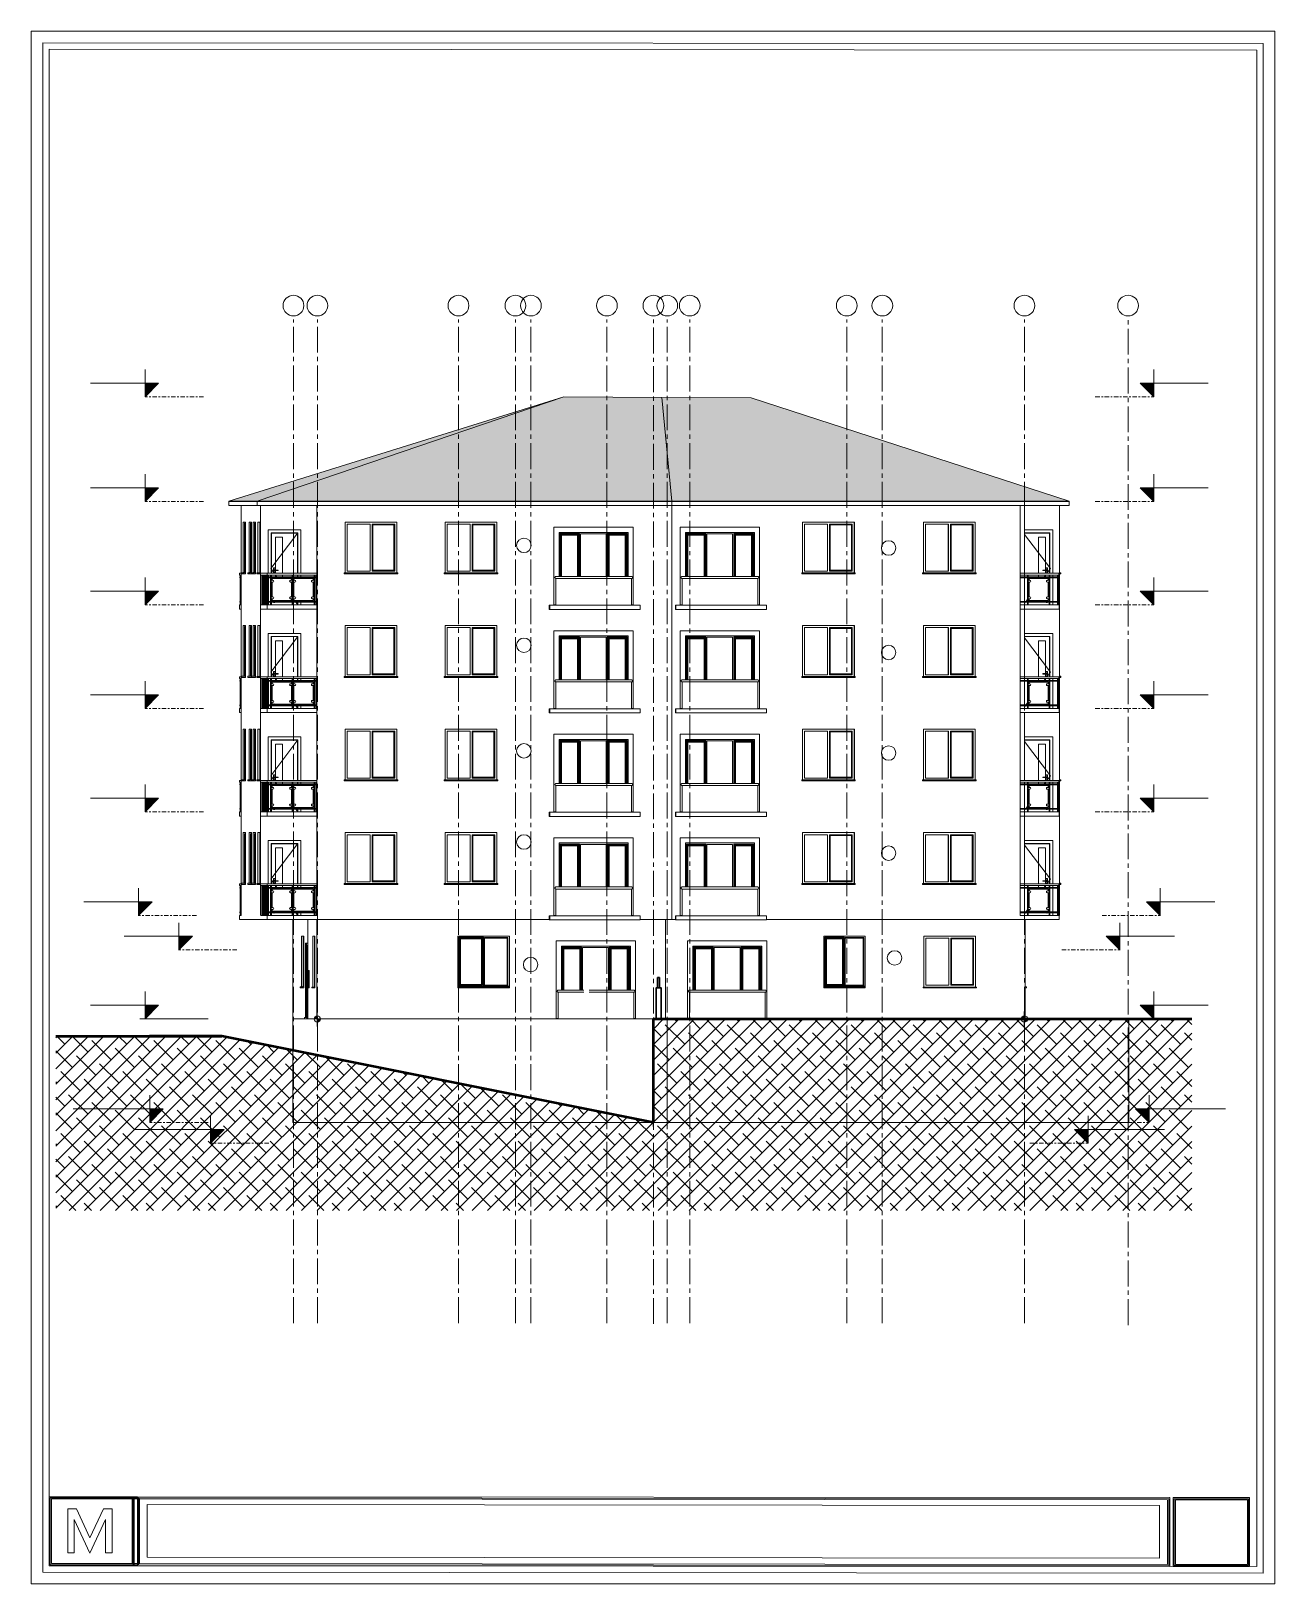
# Model space of a CAD drawing. Header units: millimetres. Extents: x 1373 to 40779, y 1939 to 6439.
# Drawn here: x 33399 to 37002, y 1939 to 6439 of the extents above; entities that cross this region are included whole.
import ezdxf

# ---------------------------------------------------------------- set-up
doc = ezdxf.new("R2010")
doc.units = ezdxf.units.MM
for name, pattern in [('Centre', [1.34939, 0.635, -0.23813, 0.23813, -0.23813]), ('DASHDOTX2', [50.8, 25.4, -12.7, 0, -12.7]), ('IMPORT-CENTER2', [112.5, 75, -12.5, 12.5, -12.5])]:
    doc.linetypes.add(name, pattern=pattern)
for name, color, linetype, lineweight in [('A-ANNO-DIMS', 211, 'Continuous', 18), ('A-DETL', 6, 'Continuous', 30), ('A-DOOR', 31, 'Continuous', 18), ('A-DOOR-FRAM', 31, 'Continuous', 18), ('A-FLOR', 192, 'Continuous', 30), ('A-FLOR-HRAL', 11, 'Continuous', 18), ('A-FLOR-LEVL', 51, 'Continuous', 18), ('A-GLAZ', 151, 'Continuous', 18), ('A-ROOF', 132, 'Continuous', 18), ('A-ROOF-PATT', 132, 'Continuous', 18), ('A-WALL', 20, 'Continuous', 9), ('HESAPLAMALAR', 2, 'Continuous', 30), ('kest', 4, 'DASHDOTX2', 50), ('S-COLS', 52, 'Continuous', 9), ('S-GRID', 252, 'IMPORT-CENTER2', 5), ('S-GRID-IDEN', 1, 'Continuous', 18), ('ÖLÇÜ', 30, 'Continuous', 20)]:
    doc.layers.add(name, color=color, linetype=linetype, lineweight=lineweight)
doc.layers.add('TEFRIŞ', color=7, linetype='Continuous')
doc.layers.add('Çember', color=7, linetype='Continuous')

# ---------------------------------------------------------------- blocks, each defined once
blk = doc.blocks.new('STB Stütze - rechteckig - 35-70-2060877-ARKA GÖRÜNÜŞ')
at = {"layer": 'S-COLS'}
for p, q in [((1005.4, 688), (1005.4, 491.4)), ((1005.4, 486.4), (1005.4, 481.3)), ((1005.4, 478.7), (1005.4, 410.2)), ((1005.4, 407.6), (1005.4, 400))]:
    blk.add_line(p, q, dxfattribs=at)
blk = doc.blocks.new('STB Stütze - rechteckig - 35-70-V67-ARKA GÖRÜNÜŞ')
at = {"layer": 'S-COLS'}
for p, q in [((1005.4, 688), (1005.4, 491.4)), ((1005.4, 486.4), (1005.4, 481.3)), ((1005.4, 478.7), (1005.4, 410.2)), ((1005.4, 407.6), (1005.4, 400))]:
    blk.add_line(p, q, dxfattribs=at)
blk = doc.blocks.new('STB Stütze - rechteckig - 35-70-2135510-ARKA GÖRÜNÜŞ')
at = {"layer": 'S-COLS'}
for p, q in [((1005.4, 988), (1005.4, 791.4)), ((1005.4, 786.4), (1005.4, 781.3)), ((1005.4, 778.7), (1005.4, 710.2)), ((1005.4, 707.6), (1005.4, 700))]:
    blk.add_line(p, q, dxfattribs=at)
blk = doc.blocks.new('STB Stütze - rechteckig - 35-70-V118-ARKA GÖRÜNÜŞ')
at = {"layer": 'S-COLS'}
for p, q in [((1005.4, 988), (1005.4, 791.4)), ((1005.4, 786.4), (1005.4, 781.3)), ((1005.4, 778.7), (1005.4, 710.2)), ((1005.4, 707.6), (1005.4, 700))]:
    blk.add_line(p, q, dxfattribs=at)
blk = doc.blocks.new('STB Stütze - rechteckig - 35-70-2136767-ARKA GÖRÜNÜŞ')
at = {"layer": 'S-COLS'}
for p, q in [((1005.4, 1288), (1005.4, 1091.4)), ((1005.4, 1086.4), (1005.4, 1081.3)), ((1005.4, 1078.7), (1005.4, 1010.2)), ((1005.4, 1007.6), (1005.4, 1000))]:
    blk.add_line(p, q, dxfattribs=at)
blk = doc.blocks.new('STB Stütze - rechteckig - 35-70-V163-ARKA GÖRÜNÜŞ')
at = {"layer": 'S-COLS'}
for p, q in [((1005.4, 1288), (1005.4, 1091.4)), ((1005.4, 1086.4), (1005.4, 1081.3)), ((1005.4, 1078.7), (1005.4, 1010.2)), ((1005.4, 1007.6), (1005.4, 1000))]:
    blk.add_line(p, q, dxfattribs=at)
blk = doc.blocks.new('STB Stütze - rechteckig - 35-70-2138024-ARKA GÖRÜNÜŞ')
at = {"layer": 'S-COLS'}
for p, q in [((1005.4, 388), (1005.4, 191.4)), ((1005.4, 186.4), (1005.4, 181.3)), ((1005.4, 178.7), (1005.4, 110.2)), ((1005.4, 107.6), (1005.4, 100))]:
    blk.add_line(p, q, dxfattribs=at)
blk = doc.blocks.new('STB Stütze - rechteckig - 35-70-V200-ARKA GÖRÜNÜŞ')
at = {"layer": 'S-COLS'}
for p, q in [((1005.4, 388), (1005.4, 191.4)), ((1005.4, 186.4), (1005.4, 181.3)), ((1005.4, 178.7), (1005.4, 110.2)), ((1005.4, 107.6), (1005.4, 100))]:
    blk.add_line(p, q, dxfattribs=at)
blk = doc.blocks.new('RFFRFR')
at = {"layer": 'A-FLOR-LEVL'}
for points in [[(27079, -1469.4), (27079, -1508.9), (27039.6, -1469.4)], [(27079, -1772.2), (27079, -1811.7), (27039.6, -1772.2)], [(27079, -2072.2), (27079, -2111.7), (27039.6, -2072.2)], [(27079, -2372.2), (27079, -2411.7), (27039.6, -2372.2)], [(27079, -2672.2), (27079, -2711.7), (27039.6, -2672.2)], [(27097.9, -2972.2), (27097.9, -3011.7), (27058.4, -2972.2)], [(26981.1, -3072.2), (26981.1, -3111.7), (26941.6, -3072.2)], [(27079, -3271.7), (27079, -3311.2), (27039.6, -3271.7)], [(27065.5, -3572.2), (27065.5, -3611.7), (27026, -3572.2)], [(26889.4, -3632.2), (26889.4, -3671.7), (26849.9, -3632.2)]]:
    blk.add_hatch(color=256, dxfattribs=at).paths.add_polyline_path(points)
for p, q in [((27079, -1508.9), (27079, -1430)), ((27039.6, -1469.4), (27079, -1508.9)), ((27039.6, -1469.4), (27237, -1469.4)), ((27079, -1811.7), (27079, -1732.7)), ((27039.6, -1772.2), (27079, -1811.7)), ((27039.6, -1772.2), (27237, -1772.2)), ((27079, -2111.7), (27079, -2032.7)), ((27039.6, -2072.2), (27079, -2111.7)), ((27039.6, -2072.2), (27237, -2072.2)), ((27079, -2411.7), (27079, -2332.7)), ((27039.6, -2372.2), (27079, -2411.7)), ((27039.6, -2372.2), (27237, -2372.2)), ((27079, -2711.7), (27079, -2632.7)), ((27039.6, -2672.2), (27079, -2711.7)), ((27039.6, -2672.2), (27237, -2672.2)), ((27097.9, -3011.7), (27097.9, -2932.7)), ((27058.4, -2972.2), (27097.9, -3011.7)), ((27058.4, -2972.2), (27255.9, -2972.2)), ((26981.1, -3111.7), (26981.1, -3032.7)), ((26941.6, -3072.2), (26981.1, -3111.7)), ((26941.6, -3072.2), (27139.1, -3072.2)), ((27079, -3311.2), (27079, -3232.2)), ((27039.6, -3271.7), (27079, -3311.2)), ((27039.6, -3271.7), (27237, -3271.7)), ((27065.5, -3611.7), (27065.5, -3532.7)), ((26889.4, -3671.7), (26889.4, -3592.7)), ((27026, -3572.2), (27065.5, -3611.7)), ((27026, -3572.2), (27286.7, -3572.2)), ((26849.9, -3632.2), (26889.4, -3671.7)), ((26849.9, -3632.2), (27110.6, -3632.2))]:
    blk.add_line(p, q, dxfattribs=at)
at = {"layer": 'A-FLOR-LEVL', "linetype": 'Centre', "ltscale": 20}
for p, q in [((26909.9, -1508.9), (27079, -1508.9)), ((26909.9, -1811.7), (27079, -1811.7)), ((26909.9, -2111.7), (27079, -2111.7)), ((26909.9, -2411.7), (27079, -2411.7)), ((26909.9, -2711.7), (27079, -2711.7)), ((26929.9, -3011.7), (27099, -3011.7)), ((26813.1, -3111.7), (26982.2, -3111.7)), ((26909.9, -3311.2), (27079, -3311.2)), ((26896.4, -3611.7), (27065.5, -3611.7)), ((26720.2, -3671.7), (26889.4, -3671.7))]:
    blk.add_line(p, q, dxfattribs=at)
blk = doc.blocks.new('JTIRJRT')
at = {"layer": 'A-FLOR-LEVL'}
for points in [[(21893.2, -1469.4), (21893.2, -1508.9), (21932.7, -1469.4)], [(21893.2, -1772.2), (21893.2, -1811.7), (21932.7, -1772.2)], [(21893.2, -2072.2), (21893.2, -2111.7), (21932.7, -2072.2)], [(21893.2, -2372.2), (21893.2, -2411.7), (21932.7, -2372.2)], [(21893.2, -2672.2), (21893.2, -2711.7), (21932.7, -2672.2)], [(21874.3, -2972.2), (21874.3, -3011.7), (21913.8, -2972.2)], [(21991.1, -3072.2), (21991.1, -3111.7), (22030.6, -3072.2)], [(21893.2, -3271.7), (21893.2, -3311.2), (21932.7, -3271.7)], [(21906.7, -3572.2), (21906.7, -3611.7), (21946.2, -3572.2)], [(22082.9, -3632.2), (22082.9, -3671.7), (22122.4, -3632.2)]]:
    blk.add_hatch(color=256, dxfattribs=at).paths.add_polyline_path(points)
for p, q in [((21893.2, -1508.9), (21893.2, -1430)), ((21932.7, -1469.4), (21735.2, -1469.4)), ((21932.7, -1469.4), (21893.2, -1508.9)), ((21893.2, -1811.7), (21893.2, -1732.7)), ((21932.7, -1772.2), (21735.2, -1772.2)), ((21932.7, -1772.2), (21893.2, -1811.7)), ((21893.2, -2111.7), (21893.2, -2032.7)), ((21932.7, -2072.2), (21735.2, -2072.2)), ((21932.7, -2072.2), (21893.2, -2111.7)), ((21893.2, -2411.7), (21893.2, -2332.7)), ((21932.7, -2372.2), (21735.2, -2372.2)), ((21932.7, -2372.2), (21893.2, -2411.7)), ((21893.2, -2711.7), (21893.2, -2632.7)), ((21932.7, -2672.2), (21735.2, -2672.2)), ((21932.7, -2672.2), (21893.2, -2711.7)), ((21874.3, -3011.7), (21874.3, -2932.7)), ((21913.8, -2972.2), (21716.4, -2972.2)), ((21913.8, -2972.2), (21874.3, -3011.7)), ((21991.1, -3111.7), (21991.1, -3032.7)), ((22030.6, -3072.2), (21833.2, -3072.2)), ((22030.6, -3072.2), (21991.1, -3111.7)), ((21893.2, -3311.2), (21893.2, -3232.2)), ((21932.7, -3271.7), (21735.2, -3271.7)), ((21932.7, -3271.7), (21893.2, -3311.2)), ((22075.9, -3311.7), (21878.4, -3311.7)), ((21906.7, -3611.7), (21906.7, -3532.7)), ((21946.2, -3572.2), (21685.5, -3572.2)), ((21946.2, -3572.2), (21906.7, -3611.7)), ((22082.9, -3671.7), (22082.9, -3592.7)), ((22122.4, -3632.2), (21861.7, -3632.2)), ((22122.4, -3632.2), (22082.9, -3671.7))]:
    blk.add_line(p, q, dxfattribs=at)
at = {"layer": 'A-FLOR-LEVL', "linetype": 'Centre', "ltscale": 20}
for p, q in [((22062.3, -1508.9), (21893.2, -1508.9)), ((22062.3, -1811.7), (21893.2, -1811.7)), ((22062.3, -2111.7), (21893.2, -2111.7)), ((22062.3, -2411.7), (21893.2, -2411.7)), ((22062.3, -2711.7), (21893.2, -2711.7)), ((22042.4, -3011.7), (21873.3, -3011.7)), ((22159.2, -3111.7), (21990, -3111.7)), ((22062.3, -3311.2), (21893.2, -3311.2)), ((22075.9, -3611.7), (21906.7, -3611.7)), ((22252, -3671.7), (22082.9, -3671.7))]:
    blk.add_line(p, q, dxfattribs=at)
blk = doc.blocks.new('sfthgfhfgh')
at = {"layer": 'ÖLÇÜ'}
h = blk.add_hatch(color=256, dxfattribs=at)
h.paths.add_polyline_path([(-3322, 15884), (-3321, 15834), (-3272, 15835, 0.414214)])
h.paths.add_polyline_path([(-3371, 15834, 0.414214), (-3321, 15785), (-3321, 15834)])
at = {"layer": 'TEFRIŞ', "color": 4}
blk.add_line((-3320, 15720), (-3322, 15951), dxfattribs=at)
at = {"layer": 'ÖLÇÜ'}
blk.add_line((-3406, 15834), (-2971, 15838), dxfattribs=at)
blk.add_circle((-3321, 15834), 49.5, dxfattribs=at)

msp = doc.modelspace()

# ---------------------------------------------------------------- hatches: boundary and pattern name
at = {"layer": 'A-DETL', "lineweight": 25}
h = msp.add_hatch(dxfattribs=at)
h.set_pattern_fill('ANSI38', color=8, scale=10)
h.paths.add_polyline_path([(33470.3, 3525.8), (33470.3, 3020.9), (36761.8, 3020.9), (36761.8, 3575.8), (35201.9, 3575.8), (35201.9, 3275.8), (33951.3, 3525.8)])
at = {"layer": 'A-ROOF-PATT'}
h = msp.add_hatch(dxfattribs=at)
h.set_pattern_fill('FP_119', color=256, style=0, pattern_type=2)
h.set_pattern_definition([(0, (34888.212, 5355.919), (31.777, 9.419), [0.66258, -0.55215, 0.77301, -0.33129, -1.436]), (0, (34888.212, 5355.919), (31.777, 9.419), [-2.319, 0.99388, -0.44172]), (0, (34890.081, 5356.311), (31.777, 9.419), [0.55215, -2.098, 0.44172, -0.66258]), (0, (34888.389, 5355.33), (31.777, 9.419), [0.33129, -3.423]), (18.016, (34888.21169, 5355.91853), (28.02184183, 9.41877813), [29.185, -92.631]), (18.016, (34888.87369, 5355.91853), (28.02184183, 9.41877813), [28.551, -93.265]), (18.016, (34889.42569, 5355.91853), (28.02184183, 9.41877813), [26.647, -95.169]), (18.016, (34888.38869, 5355.32953), (28.02184183, 9.41877813), [29.185, -92.631]), (18.016, (34888.72069, 5355.32953), (28.02184183, 9.41877813), [29.185, -92.631]), (18.016, (34891.52469, 5355.91853), (28.02184183, 9.41877813), [27.916, -93.9])])
h.paths.add_polyline_path([(34054, 5076.4), (34942.7, 5378.6), (33971.4, 5076.4), (34050.9, 5076.4)])
h = msp.add_hatch(dxfattribs=at)
h.set_pattern_fill('FP_120', color=256, style=0, pattern_type=2)
h.set_pattern_definition([(0, (35285.235, 5161.81), (63.448, 9.419), [15.226, -12.688, 17.763, -7.613, -32.989]), (0, (35285.235, 5161.81), (63.448, 9.419), [-53.29, 22.838, -10.15]), (0, (35300.408, 5162.202), (63.448, 9.419), [12.688, -48.214, 10.15, -15.226]), (0, (35330.991, 5161.221), (63.448, 9.419), [7.613, -78.666]), (97.621, (35285.235, 5161.81), (-22.82974, 9.41852), [9.107, -28.904]), (97.621, (35300.46, 5161.81), (-22.82974, 9.41852), [8.909, -29.102]), (97.621, (35313.149, 5161.81), (-22.82974, 9.41852), [8.315, -29.696]), (97.621, (35330.99, 5161.22), (-22.82974, 9.41852), [9.107, -28.904]), (97.621, (35338.604, 5161.22), (-22.82974, 9.41852), [9.107, -28.904]), (97.621, (35361.363, 5161.81), (-22.82974, 9.41852), [8.711, -29.3])])
h.paths.add_polyline_path([(34743.5, 5076.4), (35255.5, 5076.4), (35226.4, 5376.5), (34942.7, 5378.6), (34054, 5076.4), (34644.5, 5076.4)])
h = msp.add_hatch(dxfattribs=at)
h.set_pattern_fill('FP_118', color=256, style=0, pattern_type=2)
h.set_pattern_definition([(0, (35277.609, 5162.049), (64.187, 9.419), [15.237, -12.698, 17.777, -7.619, -33.014]), (0, (35277.609, 5162.049), (64.187, 9.419), [-53.33, 22.856, -10.158]), (0, (35292.822, 5162.442), (64.187, 9.419), [12.698, -48.251, 10.158, -15.237]), (0, (35323.355, 5161.461), (64.187, 9.419), [7.619, -78.725]), (93.464, (35277.609, 5162.049), (-22.15556, 9.41854), [9.043, -28.701]), (93.464, (35292.846, 5162.049), (-22.15556, 9.41854), [8.846, -28.898]), (93.464, (35305.543, 5162.049), (-22.15556, 9.41854), [8.257, -29.488]), (93.464, (35323.355, 5161.46), (-22.15556, 9.41854), [9.043, -28.701]), (93.464, (35330.974, 5161.46), (-22.15556, 9.41854), [9.043, -28.701]), (93.464, (35353.794, 5162.049), (-22.15556, 9.41854), [8.65, -29.095])])
h.paths.add_polyline_path([(35255.5, 5076.4), (36406.7, 5076.4), (35485.4, 5375.7), (35226.4, 5376.5), (35250.3, 5130)])

# ---------------------------------------------------------------- linework, layer by layer
at = {"layer": 'A-ANNO-DIMS', "lineweight": 18, "ltscale": 2}
for p, q in [((33451.2, 1991.1), (33451.2, 2191.1)), ((33451.2, 2191.1), (33697.8, 2191.1)), ((33451.2, 1991.1), (33451.2, 2191.1)), ((33454.4, 2188), (33694.7, 2188)), ((33454.4, 1994.2), (33454.4, 2188)), ((33457.5, 2184.9), (33691.6, 2184.9)), ((33457.5, 1997.4), (33457.5, 2184.9)), ((33713.1, 2184.9), (33474.6, 2184.9)), ((33709.9, 2188), (33477.7, 2188)), ((33706.8, 2191.1), (33480.8, 2191.1)), ((33691.6, 1997.4), (33691.6, 2184.9)), ((33694.7, 1994.2), (33694.7, 2188)), ((33697.8, 1991.1), (33697.8, 2191.1)), ((33706.8, 2191.1), (36697.9, 2188.7)), ((33706.8, 1991.1), (33706.8, 2191.1)), ((33709.9, 2188), (36694.7, 2185.5)), ((33709.9, 1994.2), (33709.9, 2188)), ((33713.1, 2184.9), (36691.6, 2182.4)), ((33713.1, 1997.4), (33713.1, 2184.9)), ((36668.3, 2166.4), (33735.3, 2168.9)), ((33735.3, 2015.8), (33735.3, 2168.9)), ((36668.3, 2013.3), (36668.3, 2166.4)), ((36691.6, 1994.9), (36691.6, 2182.4)), ((36694.7, 1991.8), (36694.7, 2185.5)), ((36697.9, 1988.7), (36697.9, 2188.7)), ((36707.8, 2188.7), (36928.9, 2188.7)), ((36707.8, 1988.7), (36707.8, 2188.7)), ((36710.9, 2185.5), (36925.8, 2185.5)), ((36710.9, 1991.8), (36710.9, 2185.5)), ((36714, 2182.4), (36922.7, 2182.4)), ((36714, 1994.9), (36714, 2182.4)), ((36922.7, 1994.9), (36922.7, 2182.4)), ((36925.8, 1991.8), (36925.8, 2185.5)), ((36928.9, 1988.7), (36928.9, 2188.7)), ((33505.1, 2028.3), (33505.1, 2156.4)), ((33505.1, 2028.3), (33505.1, 2156.4)), ((33505.1, 2156.4), (33530.1, 2156.4)), ((33523.9, 2028.3), (33523.9, 2125.4)), ((33523.9, 2125.4), (33569.2, 2028.1)), ((33530.1, 2156.4), (33569.2, 2072.5)), ((33569.2, 2072.5), (33608.3, 2156.4)), ((33569.2, 2028.1), (33614.5, 2125.4)), ((33608.3, 2156.4), (33633.3, 2156.4)), ((33614.5, 2028.3), (33614.5, 2125.4)), ((33633.3, 2028.3), (33633.3, 2156.4)), ((33505.1, 2028.3), (33523.9, 2028.3)), ((33614.5, 2028.3), (33633.3, 2028.3)), ((33451.2, 1991.1), (33697.8, 1991.1)), ((33454.4, 1994.2), (33694.7, 1994.2)), ((33457.5, 1997.4), (33691.6, 1997.4)), ((33713.1, 1997.4), (33474.6, 1997.4)), ((33709.9, 1994.2), (33477.7, 1994.2)), ((33706.8, 1991.1), (33480.8, 1991.1)), ((33706.8, 1991.1), (36697.9, 1988.7)), ((33709.9, 1994.2), (36694.7, 1991.8)), ((33713.1, 1997.4), (36691.6, 1994.9)), ((36668.3, 2013.3), (33735.3, 2015.8)), ((36707.8, 1988.7), (36928.9, 1988.7)), ((36710.9, 1991.8), (36925.8, 1991.8)), ((36714, 1994.9), (36922.7, 1994.9))]:
    msp.add_line(p, q, dxfattribs=at)
for points in [[(33398.7, 1938.6), (37002.5, 1938.6), (37002.5, 6438.6), (33398.7, 6438.6)], [(33432.5, 1972.4), (36968.7, 1969.9), (36968.7, 6402.4), (33432.5, 6404.9)], [(33451.2, 1991.1), (36950, 1988.7), (36950, 6383.7), (33451.2, 6386.1)]]:
    msp.add_lwpolyline(points, close=True, dxfattribs=at)
at = {"layer": 'A-DOOR'}
for p, q in [((34093.1, 4880.8), (34171.6, 4984.3)), ((34171.1, 4983.8), (34095.1, 4983.8)), ((34095.1, 4867.2), (34095.1, 4983.8)), ((34107.1, 4971.8), (34107.1, 4876.4)), ((34107.1, 4971.8), (34127.1, 4971.8)), ((34127.1, 4867.2), (34127.1, 4971.8)), ((34171.1, 4983.8), (34171.1, 4867.2)), ((36349.8, 4983.8), (36276.7, 4983.8)), ((36351.8, 4880.8), (36276.7, 4979.8)), ((36317.8, 4971.8), (36317.8, 4867.2)), ((36317.8, 4971.8), (36337.8, 4971.8)), ((36337.8, 4876.4), (36337.8, 4971.8)), ((36349.8, 4983.8), (36349.8, 4867.2)), ((34093.1, 4880.8), (34103.3, 4867.2)), ((34095.1, 4857.2), (34095.1, 4862.1)), ((34101.1, 4882.3), (34101.1, 4867.2)), ((34104.5, 4883), (34101.8, 4883)), ((34103.2, 4876.5), (34103.1, 4876.5)), ((34103.1, 4876.5), (34103.1, 4876.5)), ((34103.1, 4876.5), (34103.1, 4876.5)), ((34103.1, 4876.5), (34103.1, 4876.5)), ((34103.1, 4876.5), (34103.1, 4876.5)), ((34103.1, 4875.1), (34103.1, 4875.1)), ((34103.1, 4875.1), (34103.1, 4875.1)), ((34103.1, 4875.1), (34103.1, 4875.1)), ((34103.1, 4875.1), (34103.1, 4875.1)), ((34103.1, 4875.1), (34103.2, 4875.1)), ((34103.3, 4876.5), (34103.2, 4876.5)), ((34103.2, 4876.5), (34103.2, 4876.5)), ((34103.2, 4876.5), (34103.2, 4876.5)), ((34103.2, 4876.5), (34103.2, 4876.5)), ((34103.2, 4876.5), (34103.2, 4876.5)), ((34103.2, 4876.5), (34103.2, 4876.5)), ((34103.2, 4876.5), (34103.2, 4876.5)), ((34103.2, 4875.1), (34103.2, 4875.1)), ((34103.2, 4875.1), (34103.2, 4875.1)), ((34103.2, 4875.1), (34103.2, 4875.1)), ((34103.2, 4875.1), (34103.2, 4875.1)), ((34103.2, 4875.1), (34103.2, 4875.1)), ((34103.2, 4875.1), (34103.2, 4875.1)), ((34103.2, 4875.1), (34103.2, 4875.1)), ((34103.2, 4875.1), (34103.3, 4875.1)), ((34103.4, 4876.5), (34103.3, 4876.5)), ((34103.3, 4876.5), (34103.3, 4876.5)), ((34103.3, 4876.5), (34103.3, 4876.5)), ((34103.3, 4876.5), (34103.3, 4876.5)), ((34103.3, 4876.5), (34103.3, 4876.5)), ((34103.3, 4875.1), (34103.3, 4875.1)), ((34103.3, 4875.1), (34103.3, 4875.1)), ((34103.3, 4875.1), (34103.3, 4875.1)), ((34103.3, 4875.1), (34103.4, 4875.1)), ((34103.5, 4876.5), (34103.4, 4876.5)), ((34103.4, 4876.5), (34103.4, 4876.5)), ((34103.4, 4876.5), (34103.4, 4876.5)), ((34103.4, 4876.5), (34103.4, 4876.5)), ((34103.4, 4875.1), (34103.4, 4875.1)), ((34103.4, 4875.1), (34103.4, 4875.1)), ((34103.4, 4875.1), (34103.4, 4875.1)), ((34103.4, 4875.1), (34103.5, 4875.1)), ((34103.6, 4876.5), (34103.5, 4876.5)), ((34103.5, 4876.5), (34103.5, 4876.5)), ((34103.5, 4876.5), (34103.5, 4876.5)), ((34103.5, 4875.1), (34103.5, 4875.1)), ((34103.5, 4875.1), (34103.5, 4875.1)), ((34103.5, 4875.1), (34103.6, 4875.1)), ((34103.7, 4876.5), (34103.6, 4876.5)), ((34103.6, 4876.5), (34103.6, 4876.5)), ((34103.6, 4876.5), (34103.6, 4876.5)), ((34103.6, 4875.1), (34103.6, 4875.1)), ((34103.6, 4875.1), (34103.6, 4875.1)), ((34103.6, 4875.1), (34103.7, 4875.1)), ((34103.8, 4876.5), (34103.7, 4876.5)), ((34103.7, 4876.5), (34103.7, 4876.5)), ((34103.7, 4876.5), (34103.7, 4876.5)), ((34103.7, 4875.1), (34103.7, 4875.1)), ((34103.7, 4875.1), (34103.7, 4875.1)), ((34103.7, 4875.1), (34103.8, 4875.1)), ((34103.9, 4876.5), (34103.8, 4876.5)), ((34103.8, 4876.5), (34103.8, 4876.5)), ((34103.8, 4875.1), (34103.8, 4875.1)), ((34103.8, 4875.1), (34103.8, 4875.1)), ((34103.8, 4875.1), (34103.9, 4875.1)), ((34104, 4876.5), (34103.9, 4876.5)), ((34103.9, 4876.5), (34103.9, 4876.5)), ((34103.9, 4876.5), (34103.9, 4876.5)), ((34103.9, 4875.1), (34103.9, 4875.1)), ((34103.9, 4875.1), (34104, 4875.1)), ((34104.1, 4876.5), (34104, 4876.5)), ((34104, 4876.5), (34104, 4876.5)), ((34104, 4875.1), (34104, 4875.1)), ((34104, 4875.1), (34104, 4875.1)), ((34104, 4875.1), (34104.1, 4875.1)), ((34104.1, 4876.5), (34104.1, 4876.5)), ((34104.1, 4876.5), (34104.1, 4876.5)), ((34115.1, 4876.5), (34104.1, 4876.5)), ((34104.1, 4875.1), (34104.1, 4875.1)), ((34104.1, 4875.1), (34104.1, 4875.1)), ((34104.1, 4875.1), (34115.1, 4875.1)), ((34105.1, 4876.4), (34105.1, 4882.3)), ((34105.1, 4867.2), (34105.1, 4875.1)), ((34107.1, 4875.1), (34107.1, 4867.2)), ((34107.1, 4862.1), (34110.8, 4857.2)), ((34107.1, 4862.1), (34107.1, 4857.2)), ((34115.1, 4875.8), (34115.1, 4876.5)), ((34115.1, 4875.1), (34115.1, 4875.8)), ((34127.1, 4857), (34127.1, 4862.1)), ((34171.1, 4862.1), (34171.1, 4857.2)), ((36317.8, 4862.1), (36317.8, 4857)), ((36340.8, 4876.5), (36329.8, 4876.5)), ((36329.8, 4876.5), (36329.8, 4875.8)), ((36329.8, 4875.8), (36329.8, 4875.1)), ((36329.8, 4875.1), (36340.8, 4875.1)), ((36337.9, 4862.1), (36334.2, 4857.2)), ((36337.8, 4867.2), (36337.8, 4875.1)), ((36337.8, 4857.2), (36337.8, 4862.1)), ((36339.8, 4882.3), (36339.8, 4876.4)), ((36339.8, 4875.1), (36339.8, 4867.2)), ((36343.1, 4883), (36340.5, 4883)), ((36340.9, 4876.5), (36340.8, 4876.5)), ((36340.8, 4876.5), (36340.8, 4876.5)), ((36340.8, 4875.1), (36340.8, 4875.1)), ((36340.8, 4875.1), (36340.9, 4875.1)), ((36341, 4876.5), (36340.9, 4876.5)), ((36340.9, 4876.5), (36340.9, 4876.5)), ((36340.9, 4876.5), (36340.9, 4876.5)), ((36340.9, 4875.1), (36340.9, 4875.1)), ((36340.9, 4875.1), (36341, 4875.1)), ((36341.1, 4876.5), (36341, 4876.5)), ((36341, 4876.5), (36341, 4876.5)), ((36341, 4875.1), (36341, 4875.1)), ((36341, 4875.1), (36341, 4875.1)), ((36341, 4875.1), (36341.1, 4875.1)), ((36341.2, 4876.5), (36341.1, 4876.5)), ((36341.1, 4876.5), (36341.1, 4876.5)), ((36341.1, 4876.5), (36341.1, 4876.5)), ((36341.1, 4875.1), (36341.1, 4875.1)), ((36341.1, 4875.1), (36341.2, 4875.1)), ((36341.3, 4876.5), (36341.2, 4876.5)), ((36341.2, 4876.5), (36341.2, 4876.5)), ((36341.2, 4876.5), (36341.2, 4876.5)), ((36341.2, 4875.1), (36341.2, 4875.1)), ((36341.2, 4875.1), (36341.2, 4875.1)), ((36341.2, 4875.1), (36341.3, 4875.1)), ((36341.4, 4876.5), (36341.3, 4876.5)), ((36341.3, 4876.5), (36341.3, 4876.5)), ((36341.3, 4876.5), (36341.3, 4876.5)), ((36341.3, 4875.1), (36341.3, 4875.1)), ((36341.3, 4875.1), (36341.3, 4875.1)), ((36341.3, 4875.1), (36341.4, 4875.1)), ((36341.5, 4876.5), (36341.4, 4876.5)), ((36341.4, 4876.5), (36341.4, 4876.5)), ((36341.4, 4876.5), (36341.4, 4876.5)), ((36341.4, 4875.1), (36341.4, 4875.1)), ((36341.4, 4875.1), (36341.4, 4875.1)), ((36341.4, 4875.1), (36341.5, 4875.1)), ((36341.6, 4876.5), (36341.5, 4876.5)), ((36341.5, 4876.5), (36341.5, 4876.5)), ((36341.5, 4876.5), (36341.5, 4876.5)), ((36341.5, 4875.1), (36341.5, 4875.1)), ((36341.5, 4875.1), (36341.5, 4875.1)), ((36341.5, 4875.1), (36341.5, 4875.1)), ((36341.5, 4875.1), (36341.6, 4875.1)), ((36341.7, 4876.5), (36341.6, 4876.5)), ((36341.6, 4876.5), (36341.6, 4876.5)), ((36341.6, 4876.5), (36341.6, 4876.5)), ((36341.6, 4876.5), (36341.6, 4876.5)), ((36341.6, 4875.1), (36341.6, 4875.1)), ((36341.6, 4875.1), (36341.6, 4875.1)), ((36341.6, 4875.1), (36341.6, 4875.1)), ((36341.6, 4875.1), (36341.7, 4875.1)), ((36351.8, 4880.8), (36341.7, 4867.2)), ((36341.8, 4876.5), (36341.7, 4876.5)), ((36341.7, 4876.5), (36341.7, 4876.5)), ((36341.7, 4876.5), (36341.7, 4876.5)), ((36341.7, 4876.5), (36341.7, 4876.5)), ((36341.7, 4876.5), (36341.7, 4876.5)), ((36341.7, 4876.5), (36341.7, 4876.5)), ((36341.7, 4875.1), (36341.7, 4875.1)), ((36341.7, 4875.1), (36341.7, 4875.1)), ((36341.7, 4875.1), (36341.7, 4875.1)), ((36341.7, 4875.1), (36341.7, 4875.1)), ((36341.7, 4875.1), (36341.8, 4875.1)), ((36341.8, 4876.5), (36341.8, 4876.5)), ((36341.8, 4876.5), (36341.8, 4876.5)), ((36341.8, 4876.5), (36341.8, 4876.5)), ((36341.8, 4876.5), (36341.8, 4876.5)), ((36341.8, 4876.5), (36341.8, 4876.5)), ((36341.8, 4876.5), (36341.8, 4876.5)), ((36341.8, 4876.5), (36341.8, 4876.5)), ((36341.8, 4876.5), (36341.8, 4876.5)), ((36341.8, 4875.1), (36341.8, 4875.1)), ((36341.8, 4875.1), (36341.8, 4875.1)), ((36341.8, 4875.1), (36341.8, 4875.1)), ((36341.8, 4875.1), (36341.8, 4875.1)), ((36341.8, 4875.1), (36341.8, 4875.1)), ((36341.8, 4875.1), (36341.8, 4875.1)), ((36341.8, 4875.1), (36341.8, 4875.1)), ((36341.8, 4875.1), (36341.8, 4875.1)), ((36343.8, 4867.2), (36343.8, 4882.3)), ((34095.1, 4846.9), (34095.1, 4854.5)), ((34095.1, 4798.6), (34095.1, 4841.8)), ((34107.1, 4854.5), (34107.1, 4852)), ((34112.8, 4854.5), (34114.7, 4852)), ((34127.1, 4852), (34127.1, 4854.5)), ((34171.1, 4854.5), (34171.1, 4852)), ((36317.8, 4854.5), (36317.8, 4852)), ((36332.2, 4854.5), (36330.3, 4852)), ((36337.8, 4852), (36337.8, 4854.5)), ((34095.1, 4785.9), (34095.1, 4793.5)), ((34095.1, 4775.8), (34095.1, 4783.4)), ((34152.8, 4800.9), (34154.5, 4798.6)), ((34155.4, 4797.5), (34155.6, 4797.2)), ((34157.6, 4794.5), (34157.9, 4794.2)), ((34158.3, 4793.5), (34160.4, 4790.8)), ((34162.1, 4788.5), (34164, 4785.9)), ((34165.9, 4783.4), (34171.6, 4775.8)), ((34171.1, 4788.5), (34171.1, 4785.9)), ((34171.1, 4783.4), (34171.1, 4775.8)), ((36279, 4783.4), (36276.7, 4780.3)), ((36285.2, 4791.6), (36280.9, 4785.9)), ((36287.4, 4794.6), (36287.1, 4794.2)), ((34093.1, 4580.8), (34171.6, 4684.3)), ((34171.1, 4683.8), (34095.1, 4683.8)), ((34095.1, 4567.2), (34095.1, 4683.8)), ((34171.1, 4683.8), (34171.1, 4567.2)), ((36349.8, 4683.8), (36276.7, 4683.8)), ((36349.8, 4683.8), (36349.8, 4567.2)), ((34107.1, 4671.8), (34107.1, 4576.4)), ((34107.1, 4671.8), (34127.1, 4671.8)), ((34127.1, 4567.2), (34127.1, 4671.8)), ((36351.8, 4580.8), (36276.7, 4679.8)), ((36317.8, 4671.8), (36317.8, 4567.2)), ((36317.8, 4671.8), (36337.8, 4671.8)), ((36337.8, 4576.4), (36337.8, 4671.8)), ((34093.1, 4580.8), (34103.3, 4567.2)), ((34095.1, 4557), (34095.1, 4562.1)), ((34095.1, 4546.9), (34095.1, 4554.5)), ((34101.1, 4582.3), (34101.1, 4567.2)), ((34104.5, 4583), (34101.8, 4583)), ((34103.2, 4576.5), (34103.1, 4576.5)), ((34103.1, 4576.5), (34103.1, 4576.5)), ((34103.1, 4576.5), (34103.1, 4576.5)), ((34103.1, 4576.5), (34103.1, 4576.5)), ((34103.1, 4576.5), (34103.1, 4576.5)), ((34103.1, 4575.1), (34103.1, 4575.1)), ((34103.1, 4575.1), (34103.1, 4575.1)), ((34103.1, 4575.1), (34103.1, 4575.1)), ((34103.1, 4575.1), (34103.1, 4575.1)), ((34103.1, 4575.1), (34103.2, 4575.1)), ((34103.3, 4576.5), (34103.2, 4576.5)), ((34103.2, 4576.5), (34103.2, 4576.5)), ((34103.2, 4576.5), (34103.2, 4576.5)), ((34103.2, 4576.5), (34103.2, 4576.5)), ((34103.2, 4576.5), (34103.2, 4576.5)), ((34103.2, 4576.5), (34103.2, 4576.5)), ((34103.2, 4576.5), (34103.2, 4576.5)), ((34103.2, 4575.1), (34103.2, 4575.1)), ((34103.2, 4575.1), (34103.2, 4575.1)), ((34103.2, 4575.1), (34103.2, 4575.1)), ((34103.2, 4575.1), (34103.2, 4575.1)), ((34103.2, 4575.1), (34103.2, 4575.1)), ((34103.2, 4575.1), (34103.2, 4575.1)), ((34103.2, 4575.1), (34103.2, 4575.1)), ((34103.2, 4575.1), (34103.3, 4575.1)), ((34103.4, 4576.5), (34103.3, 4576.5)), ((34103.3, 4576.5), (34103.3, 4576.5)), ((34103.3, 4576.5), (34103.3, 4576.5)), ((34103.3, 4576.5), (34103.3, 4576.5)), ((34103.3, 4576.5), (34103.3, 4576.5)), ((34103.3, 4575.1), (34103.3, 4575.1)), ((34103.3, 4575.1), (34103.3, 4575.1)), ((34103.3, 4575.1), (34103.3, 4575.1)), ((34103.3, 4575.1), (34103.4, 4575.1)), ((34103.5, 4576.5), (34103.4, 4576.5)), ((34103.4, 4576.5), (34103.4, 4576.5)), ((34103.4, 4576.5), (34103.4, 4576.5)), ((34103.4, 4576.5), (34103.4, 4576.5)), ((34103.4, 4575.1), (34103.4, 4575.1)), ((34103.4, 4575.1), (34103.4, 4575.1)), ((34103.4, 4575.1), (34103.4, 4575.1)), ((34103.4, 4575.1), (34103.5, 4575.1)), ((34103.6, 4576.5), (34103.5, 4576.5)), ((34103.5, 4576.5), (34103.5, 4576.5)), ((34103.5, 4576.5), (34103.5, 4576.5)), ((34103.5, 4575.1), (34103.5, 4575.1)), ((34103.5, 4575.1), (34103.5, 4575.1)), ((34103.5, 4575.1), (34103.6, 4575.1)), ((34103.7, 4576.5), (34103.6, 4576.5)), ((34103.6, 4576.5), (34103.6, 4576.5)), ((34103.6, 4576.5), (34103.6, 4576.5)), ((34103.6, 4575.1), (34103.6, 4575.1)), ((34103.6, 4575.1), (34103.6, 4575.1)), ((34103.6, 4575.1), (34103.7, 4575.1)), ((34103.8, 4576.5), (34103.7, 4576.5)), ((34103.7, 4576.5), (34103.7, 4576.5)), ((34103.7, 4576.5), (34103.7, 4576.5)), ((34103.7, 4575.1), (34103.7, 4575.1)), ((34103.7, 4575.1), (34103.7, 4575.1)), ((34103.7, 4575.1), (34103.8, 4575.1)), ((34103.9, 4576.5), (34103.8, 4576.5)), ((34103.8, 4576.5), (34103.8, 4576.5)), ((34103.8, 4575.1), (34103.8, 4575.1)), ((34103.8, 4575.1), (34103.8, 4575.1)), ((34103.8, 4575.1), (34103.9, 4575.1)), ((34104, 4576.5), (34103.9, 4576.5)), ((34103.9, 4576.5), (34103.9, 4576.5)), ((34103.9, 4576.5), (34103.9, 4576.5)), ((34103.9, 4575.1), (34103.9, 4575.1)), ((34103.9, 4575.1), (34104, 4575.1)), ((34104.1, 4576.5), (34104, 4576.5)), ((34104, 4576.5), (34104, 4576.5)), ((34104, 4575.1), (34104, 4575.1)), ((34104, 4575.1), (34104, 4575.1)), ((34104, 4575.1), (34104.1, 4575.1)), ((34104.1, 4576.5), (34104.1, 4576.5)), ((34104.1, 4576.5), (34104.1, 4576.5)), ((34115.1, 4576.5), (34104.1, 4576.5)), ((34104.1, 4575.1), (34104.1, 4575.1)), ((34104.1, 4575.1), (34104.1, 4575.1)), ((34104.1, 4575.1), (34115.1, 4575.1)), ((34105.1, 4576.4), (34105.1, 4582.3)), ((34105.1, 4567.2), (34105.1, 4575.1)), ((34107.1, 4575.1), (34107.1, 4567.2)), ((34107.1, 4562.1), (34110.9, 4557)), ((34107.1, 4562.1), (34107.1, 4557)), ((34107.1, 4554.5), (34107.1, 4552)), ((34112.8, 4554.5), (34114.7, 4552)), ((34115.1, 4575.8), (34115.1, 4576.5)), ((34115.1, 4575.1), (34115.1, 4575.8)), ((34127.1, 4557), (34127.1, 4562.1)), ((34127.1, 4552), (34127.1, 4554.5)), ((34171.1, 4562.1), (34171.1, 4557)), ((34171.1, 4554.5), (34171.1, 4552)), ((36317.8, 4562.1), (36317.8, 4557)), ((36317.8, 4554.5), (36317.8, 4552)), ((36340.8, 4576.5), (36329.8, 4576.5)), ((36329.8, 4576.5), (36329.8, 4575.8)), ((36329.8, 4575.8), (36329.8, 4575.1)), ((36329.8, 4575.1), (36340.8, 4575.1)), ((36332.2, 4554.5), (36330.3, 4552)), ((36337.9, 4562.1), (36334.1, 4557)), ((36337.8, 4567.2), (36337.8, 4575.1)), ((36337.8, 4557), (36337.8, 4562.1)), ((36337.8, 4552), (36337.8, 4554.5)), ((36339.8, 4582.3), (36339.8, 4576.4)), ((36339.8, 4575.1), (36339.8, 4567.2)), ((36343.1, 4583), (36340.5, 4583)), ((36340.9, 4576.5), (36340.8, 4576.5)), ((36340.8, 4576.5), (36340.8, 4576.5)), ((36340.8, 4575.1), (36340.8, 4575.1)), ((36340.8, 4575.1), (36340.9, 4575.1)), ((36341, 4576.5), (36340.9, 4576.5)), ((36340.9, 4576.5), (36340.9, 4576.5)), ((36340.9, 4576.5), (36340.9, 4576.5)), ((36340.9, 4575.1), (36340.9, 4575.1)), ((36340.9, 4575.1), (36341, 4575.1)), ((36341.1, 4576.5), (36341, 4576.5)), ((36341, 4576.5), (36341, 4576.5)), ((36341, 4575.1), (36341, 4575.1)), ((36341, 4575.1), (36341, 4575.1)), ((36341, 4575.1), (36341.1, 4575.1)), ((36341.2, 4576.5), (36341.1, 4576.5)), ((36341.1, 4576.5), (36341.1, 4576.5)), ((36341.1, 4576.5), (36341.1, 4576.5)), ((36341.1, 4575.1), (36341.1, 4575.1)), ((36341.1, 4575.1), (36341.2, 4575.1)), ((36341.3, 4576.5), (36341.2, 4576.5)), ((36341.2, 4576.5), (36341.2, 4576.5)), ((36341.2, 4576.5), (36341.2, 4576.5)), ((36341.2, 4575.1), (36341.2, 4575.1)), ((36341.2, 4575.1), (36341.2, 4575.1)), ((36341.2, 4575.1), (36341.3, 4575.1)), ((36341.4, 4576.5), (36341.3, 4576.5)), ((36341.3, 4576.5), (36341.3, 4576.5)), ((36341.3, 4576.5), (36341.3, 4576.5)), ((36341.3, 4575.1), (36341.3, 4575.1)), ((36341.3, 4575.1), (36341.3, 4575.1)), ((36341.3, 4575.1), (36341.4, 4575.1)), ((36341.5, 4576.5), (36341.4, 4576.5)), ((36341.4, 4576.5), (36341.4, 4576.5)), ((36341.4, 4576.5), (36341.4, 4576.5)), ((36341.4, 4575.1), (36341.4, 4575.1)), ((36341.4, 4575.1), (36341.4, 4575.1)), ((36341.4, 4575.1), (36341.5, 4575.1)), ((36341.6, 4576.5), (36341.5, 4576.5)), ((36341.5, 4576.5), (36341.5, 4576.5)), ((36341.5, 4576.5), (36341.5, 4576.5)), ((36341.5, 4575.1), (36341.5, 4575.1)), ((36341.5, 4575.1), (36341.5, 4575.1)), ((36341.5, 4575.1), (36341.5, 4575.1)), ((36341.5, 4575.1), (36341.6, 4575.1)), ((36341.7, 4576.5), (36341.6, 4576.5)), ((36341.6, 4576.5), (36341.6, 4576.5)), ((36341.6, 4576.5), (36341.6, 4576.5)), ((36341.6, 4576.5), (36341.6, 4576.5)), ((36341.6, 4575.1), (36341.6, 4575.1)), ((36341.6, 4575.1), (36341.6, 4575.1)), ((36341.6, 4575.1), (36341.6, 4575.1)), ((36341.6, 4575.1), (36341.7, 4575.1)), ((36351.8, 4580.8), (36341.7, 4567.2)), ((36341.8, 4576.5), (36341.7, 4576.5)), ((36341.7, 4576.5), (36341.7, 4576.5)), ((36341.7, 4576.5), (36341.7, 4576.5)), ((36341.7, 4576.5), (36341.7, 4576.5)), ((36341.7, 4576.5), (36341.7, 4576.5)), ((36341.7, 4576.5), (36341.7, 4576.5)), ((36341.7, 4575.1), (36341.7, 4575.1)), ((36341.7, 4575.1), (36341.7, 4575.1)), ((36341.7, 4575.1), (36341.7, 4575.1)), ((36341.7, 4575.1), (36341.7, 4575.1)), ((36341.7, 4575.1), (36341.8, 4575.1)), ((36341.8, 4576.5), (36341.8, 4576.5)), ((36341.8, 4576.5), (36341.8, 4576.5)), ((36341.8, 4576.5), (36341.8, 4576.5)), ((36341.8, 4576.5), (36341.8, 4576.5)), ((36341.8, 4576.5), (36341.8, 4576.5)), ((36341.8, 4576.5), (36341.8, 4576.5)), ((36341.8, 4576.5), (36341.8, 4576.5)), ((36341.8, 4576.5), (36341.8, 4576.5)), ((36341.8, 4575.1), (36341.8, 4575.1)), ((36341.8, 4575.1), (36341.8, 4575.1)), ((36341.8, 4575.1), (36341.8, 4575.1)), ((36341.8, 4575.1), (36341.8, 4575.1)), ((36341.8, 4575.1), (36341.8, 4575.1)), ((36341.8, 4575.1), (36341.8, 4575.1)), ((36341.8, 4575.1), (36341.8, 4575.1)), ((36341.8, 4575.1), (36341.8, 4575.1)), ((36343.8, 4567.2), (36343.8, 4582.3)), ((34095.1, 4498.6), (34095.1, 4541.8)), ((34152.8, 4500.9), (34154.5, 4498.6)), ((34095.1, 4485.9), (34095.1, 4493.5)), ((34095.1, 4475.8), (34095.1, 4483.4)), ((34155.4, 4497.5), (34155.6, 4497.2)), ((34157.6, 4494.5), (34157.9, 4494.2)), ((34158.3, 4493.5), (34160.4, 4490.8)), ((34162.1, 4488.5), (34164, 4485.9)), ((34165.9, 4483.4), (34171.6, 4475.8)), ((34171.1, 4488.5), (34171.1, 4485.9)), ((34171.1, 4483.4), (34171.1, 4475.8)), ((36279, 4483.4), (36276.7, 4480.3)), ((36285.2, 4491.6), (36280.9, 4485.9)), ((36287.4, 4494.6), (36287.1, 4494.2)), ((34093.1, 4280.8), (34171.6, 4384.3)), ((34171.1, 4383.8), (34095.1, 4383.8)), ((34095.1, 4267.2), (34095.1, 4383.8)), ((34107.1, 4371.8), (34107.1, 4276.4)), ((34107.1, 4371.8), (34127.1, 4371.8)), ((34127.1, 4267.2), (34127.1, 4371.8)), ((34171.1, 4383.8), (34171.1, 4267.2)), ((36349.8, 4383.8), (36276.7, 4383.8)), ((36351.8, 4280.8), (36276.7, 4379.8)), ((36317.8, 4371.8), (36317.8, 4267.2)), ((36317.8, 4371.8), (36337.8, 4371.8)), ((36337.8, 4276.4), (36337.8, 4371.8)), ((36349.8, 4383.8), (36349.8, 4267.2)), ((34093.1, 4280.8), (34103.3, 4267.2)), ((34101.1, 4282.3), (34101.1, 4267.2)), ((34104.5, 4283), (34101.8, 4283)), ((34103.2, 4276.5), (34103.1, 4276.5)), ((34103.1, 4276.5), (34103.1, 4276.5)), ((34103.1, 4276.5), (34103.1, 4276.5)), ((34103.1, 4276.5), (34103.1, 4276.5)), ((34103.1, 4276.5), (34103.1, 4276.5)), ((34103.1, 4275.1), (34103.1, 4275.1)), ((34103.1, 4275.1), (34103.1, 4275.1)), ((34103.1, 4275.1), (34103.1, 4275.1)), ((34103.1, 4275.1), (34103.1, 4275.1)), ((34103.1, 4275.1), (34103.2, 4275.1)), ((34103.3, 4276.5), (34103.2, 4276.5)), ((34103.2, 4276.5), (34103.2, 4276.5)), ((34103.2, 4276.5), (34103.2, 4276.5)), ((34103.2, 4276.5), (34103.2, 4276.5)), ((34103.2, 4276.5), (34103.2, 4276.5)), ((34103.2, 4276.5), (34103.2, 4276.5)), ((34103.2, 4276.5), (34103.2, 4276.5)), ((34103.2, 4275.1), (34103.2, 4275.1)), ((34103.2, 4275.1), (34103.2, 4275.1)), ((34103.2, 4275.1), (34103.2, 4275.1)), ((34103.2, 4275.1), (34103.2, 4275.1)), ((34103.2, 4275.1), (34103.2, 4275.1)), ((34103.2, 4275.1), (34103.2, 4275.1)), ((34103.2, 4275.1), (34103.2, 4275.1)), ((34103.2, 4275.1), (34103.3, 4275.1)), ((34103.4, 4276.5), (34103.3, 4276.5)), ((34103.3, 4276.5), (34103.3, 4276.5)), ((34103.3, 4276.5), (34103.3, 4276.5)), ((34103.3, 4276.5), (34103.3, 4276.5)), ((34103.3, 4276.5), (34103.3, 4276.5)), ((34103.3, 4275.1), (34103.3, 4275.1)), ((34103.3, 4275.1), (34103.3, 4275.1)), ((34103.3, 4275.1), (34103.3, 4275.1)), ((34103.3, 4275.1), (34103.4, 4275.1)), ((34103.5, 4276.5), (34103.4, 4276.5)), ((34103.4, 4276.5), (34103.4, 4276.5)), ((34103.4, 4276.5), (34103.4, 4276.5)), ((34103.4, 4276.5), (34103.4, 4276.5)), ((34103.4, 4275.1), (34103.4, 4275.1)), ((34103.4, 4275.1), (34103.4, 4275.1)), ((34103.4, 4275.1), (34103.4, 4275.1)), ((34103.4, 4275.1), (34103.5, 4275.1)), ((34103.6, 4276.5), (34103.5, 4276.5)), ((34103.5, 4276.5), (34103.5, 4276.5)), ((34103.5, 4276.5), (34103.5, 4276.5)), ((34103.5, 4275.1), (34103.5, 4275.1)), ((34103.5, 4275.1), (34103.5, 4275.1)), ((34103.5, 4275.1), (34103.6, 4275.1)), ((34103.7, 4276.5), (34103.6, 4276.5)), ((34103.6, 4276.5), (34103.6, 4276.5)), ((34103.6, 4276.5), (34103.6, 4276.5)), ((34103.6, 4275.1), (34103.6, 4275.1)), ((34103.6, 4275.1), (34103.6, 4275.1)), ((34103.6, 4275.1), (34103.7, 4275.1)), ((34103.8, 4276.5), (34103.7, 4276.5)), ((34103.7, 4276.5), (34103.7, 4276.5)), ((34103.7, 4276.5), (34103.7, 4276.5)), ((34103.7, 4275.1), (34103.7, 4275.1)), ((34103.7, 4275.1), (34103.7, 4275.1)), ((34103.7, 4275.1), (34103.8, 4275.1)), ((34103.9, 4276.5), (34103.8, 4276.5)), ((34103.8, 4276.5), (34103.8, 4276.5)), ((34103.8, 4275.1), (34103.8, 4275.1)), ((34103.8, 4275.1), (34103.8, 4275.1)), ((34103.8, 4275.1), (34103.9, 4275.1)), ((34104, 4276.5), (34103.9, 4276.5)), ((34103.9, 4276.5), (34103.9, 4276.5)), ((34103.9, 4276.5), (34103.9, 4276.5)), ((34103.9, 4275.1), (34103.9, 4275.1)), ((34103.9, 4275.1), (34104, 4275.1)), ((34104.1, 4276.5), (34104, 4276.5)), ((34104, 4276.5), (34104, 4276.5)), ((34104, 4275.1), (34104, 4275.1)), ((34104, 4275.1), (34104, 4275.1)), ((34104, 4275.1), (34104.1, 4275.1)), ((34104.1, 4276.5), (34104.1, 4276.5)), ((34104.1, 4276.5), (34104.1, 4276.5)), ((34115.1, 4276.5), (34104.1, 4276.5)), ((34104.1, 4275.1), (34104.1, 4275.1)), ((34104.1, 4275.1), (34104.1, 4275.1)), ((34104.1, 4275.1), (34115.1, 4275.1)), ((34105.1, 4276.4), (34105.1, 4282.3)), ((34105.1, 4267.2), (34105.1, 4275.1)), ((34107.1, 4275.1), (34107.1, 4267.2)), ((34115.1, 4275.8), (34115.1, 4276.5)), ((34115.1, 4275.1), (34115.1, 4275.8)), ((36340.8, 4276.5), (36329.8, 4276.5)), ((36329.8, 4276.5), (36329.8, 4275.8)), ((36329.8, 4275.8), (36329.8, 4275.1)), ((36329.8, 4275.1), (36340.8, 4275.1)), ((36337.8, 4267.2), (36337.8, 4275.1)), ((36339.8, 4282.3), (36339.8, 4276.4)), ((36339.8, 4275.1), (36339.8, 4267.2)), ((36343.1, 4283), (36340.5, 4283)), ((36340.9, 4276.5), (36340.8, 4276.5)), ((36340.8, 4276.5), (36340.8, 4276.5)), ((36340.8, 4275.1), (36340.8, 4275.1)), ((36340.8, 4275.1), (36340.9, 4275.1)), ((36341, 4276.5), (36340.9, 4276.5)), ((36340.9, 4276.5), (36340.9, 4276.5)), ((36340.9, 4276.5), (36340.9, 4276.5)), ((36340.9, 4275.1), (36340.9, 4275.1)), ((36340.9, 4275.1), (36341, 4275.1)), ((36341.1, 4276.5), (36341, 4276.5)), ((36341, 4276.5), (36341, 4276.5)), ((36341, 4275.1), (36341, 4275.1)), ((36341, 4275.1), (36341, 4275.1)), ((36341, 4275.1), (36341.1, 4275.1)), ((36341.2, 4276.5), (36341.1, 4276.5)), ((36341.1, 4276.5), (36341.1, 4276.5)), ((36341.1, 4276.5), (36341.1, 4276.5)), ((36341.1, 4275.1), (36341.1, 4275.1)), ((36341.1, 4275.1), (36341.2, 4275.1)), ((36341.3, 4276.5), (36341.2, 4276.5)), ((36341.2, 4276.5), (36341.2, 4276.5)), ((36341.2, 4276.5), (36341.2, 4276.5)), ((36341.2, 4275.1), (36341.2, 4275.1)), ((36341.2, 4275.1), (36341.2, 4275.1)), ((36341.2, 4275.1), (36341.3, 4275.1)), ((36341.4, 4276.5), (36341.3, 4276.5)), ((36341.3, 4276.5), (36341.3, 4276.5)), ((36341.3, 4276.5), (36341.3, 4276.5)), ((36341.3, 4275.1), (36341.3, 4275.1)), ((36341.3, 4275.1), (36341.3, 4275.1)), ((36341.3, 4275.1), (36341.4, 4275.1)), ((36341.5, 4276.5), (36341.4, 4276.5)), ((36341.4, 4276.5), (36341.4, 4276.5)), ((36341.4, 4276.5), (36341.4, 4276.5)), ((36341.4, 4275.1), (36341.4, 4275.1)), ((36341.4, 4275.1), (36341.4, 4275.1)), ((36341.4, 4275.1), (36341.5, 4275.1)), ((36341.6, 4276.5), (36341.5, 4276.5)), ((36341.5, 4276.5), (36341.5, 4276.5)), ((36341.5, 4276.5), (36341.5, 4276.5)), ((36341.5, 4275.1), (36341.5, 4275.1)), ((36341.5, 4275.1), (36341.5, 4275.1)), ((36341.5, 4275.1), (36341.5, 4275.1)), ((36341.5, 4275.1), (36341.6, 4275.1)), ((36341.7, 4276.5), (36341.6, 4276.5)), ((36341.6, 4276.5), (36341.6, 4276.5)), ((36341.6, 4276.5), (36341.6, 4276.5)), ((36341.6, 4276.5), (36341.6, 4276.5)), ((36341.6, 4275.1), (36341.6, 4275.1)), ((36341.6, 4275.1), (36341.6, 4275.1)), ((36341.6, 4275.1), (36341.6, 4275.1)), ((36341.6, 4275.1), (36341.7, 4275.1)), ((36351.8, 4280.8), (36341.7, 4267.2)), ((36341.8, 4276.5), (36341.7, 4276.5)), ((36341.7, 4276.5), (36341.7, 4276.5)), ((36341.7, 4276.5), (36341.7, 4276.5)), ((36341.7, 4276.5), (36341.7, 4276.5)), ((36341.7, 4276.5), (36341.7, 4276.5)), ((36341.7, 4276.5), (36341.7, 4276.5)), ((36341.7, 4275.1), (36341.7, 4275.1)), ((36341.7, 4275.1), (36341.7, 4275.1)), ((36341.7, 4275.1), (36341.7, 4275.1)), ((36341.7, 4275.1), (36341.7, 4275.1)), ((36341.7, 4275.1), (36341.8, 4275.1)), ((36341.8, 4276.5), (36341.8, 4276.5)), ((36341.8, 4276.5), (36341.8, 4276.5)), ((36341.8, 4276.5), (36341.8, 4276.5)), ((36341.8, 4276.5), (36341.8, 4276.5)), ((36341.8, 4276.5), (36341.8, 4276.5)), ((36341.8, 4276.5), (36341.8, 4276.5)), ((36341.8, 4276.5), (36341.8, 4276.5)), ((36341.8, 4276.5), (36341.8, 4276.5)), ((36341.8, 4275.1), (36341.8, 4275.1)), ((36341.8, 4275.1), (36341.8, 4275.1)), ((36341.8, 4275.1), (36341.8, 4275.1)), ((36341.8, 4275.1), (36341.8, 4275.1)), ((36341.8, 4275.1), (36341.8, 4275.1)), ((36341.8, 4275.1), (36341.8, 4275.1)), ((36341.8, 4275.1), (36341.8, 4275.1)), ((36341.8, 4275.1), (36341.8, 4275.1)), ((36343.8, 4267.2), (36343.8, 4282.3)), ((34095.1, 4257), (34095.1, 4262.1)), ((34095.1, 4246.9), (34095.1, 4254.5)), ((34095.1, 4198.6), (34095.1, 4241.8)), ((34107.1, 4262.1), (34110.9, 4257)), ((34107.1, 4262.1), (34107.1, 4257)), ((34107.1, 4254.5), (34107.1, 4252)), ((34112.8, 4254.5), (34114.7, 4252)), ((34127.1, 4257), (34127.1, 4262.1)), ((34127.1, 4252), (34127.1, 4254.5)), ((34171.1, 4262.1), (34171.1, 4257)), ((34171.1, 4254.5), (34171.1, 4252)), ((36317.8, 4262.1), (36317.8, 4257)), ((36317.8, 4254.5), (36317.8, 4252)), ((36332.2, 4254.5), (36330.3, 4252)), ((36337.9, 4262.1), (36334.1, 4257)), ((36337.8, 4257), (36337.8, 4262.1)), ((36337.8, 4252), (36337.8, 4254.5)), ((34095.1, 4185.9), (34095.1, 4193.5)), ((34152.8, 4200.9), (34154.5, 4198.6)), ((34155.4, 4197.5), (34155.6, 4197.2)), ((34157.6, 4194.5), (34157.9, 4194.2)), ((34158.3, 4193.5), (34160.4, 4190.8)), ((34162.1, 4188.5), (34164, 4185.9)), ((34171.1, 4188.5), (34171.1, 4185.9)), ((36285.2, 4191.6), (36280.9, 4185.9)), ((36287.4, 4194.6), (36287.1, 4194.2)), ((34095.1, 4175.8), (34095.1, 4183.4)), ((34165.9, 4183.4), (34171.6, 4175.8)), ((34171.1, 4183.4), (34171.1, 4175.8)), ((36279, 4183.4), (36276.7, 4180.3)), ((34093.1, 3980.8), (34171.6, 4084.3)), ((34171.1, 4083.8), (34095.1, 4083.8)), ((34095.1, 3967.2), (34095.1, 4083.8)), ((34107.1, 4071.8), (34107.1, 3976.4)), ((34107.1, 4071.8), (34127.1, 4071.8)), ((34127.1, 3967.2), (34127.1, 4071.8)), ((34171.1, 4083.8), (34171.1, 3967.2)), ((36349.8, 4083.8), (36276.7, 4083.8)), ((36351.8, 3980.8), (36276.7, 4079.8)), ((36317.8, 4071.8), (36317.8, 3967.2)), ((36317.8, 4071.8), (36337.8, 4071.8)), ((36337.8, 3976.4), (36337.8, 4071.8)), ((36349.8, 4083.8), (36349.8, 3967.2)), ((34093.1, 3980.8), (34103.3, 3967.2)), ((34095.1, 3957), (34095.1, 3962.1)), ((34101.1, 3982.3), (34101.1, 3967.2)), ((34104.5, 3983), (34101.8, 3983)), ((34103.2, 3976.5), (34103.1, 3976.5)), ((34103.1, 3976.5), (34103.1, 3976.5)), ((34103.1, 3976.5), (34103.1, 3976.5)), ((34103.1, 3976.5), (34103.1, 3976.5)), ((34103.1, 3976.5), (34103.1, 3976.5)), ((34103.1, 3975.1), (34103.1, 3975.1)), ((34103.1, 3975.1), (34103.1, 3975.1)), ((34103.1, 3975.1), (34103.1, 3975.1)), ((34103.1, 3975.1), (34103.1, 3975.1)), ((34103.1, 3975.1), (34103.2, 3975.1)), ((34103.3, 3976.5), (34103.2, 3976.5)), ((34103.2, 3976.5), (34103.2, 3976.5)), ((34103.2, 3976.5), (34103.2, 3976.5)), ((34103.2, 3976.5), (34103.2, 3976.5)), ((34103.2, 3976.5), (34103.2, 3976.5)), ((34103.2, 3976.5), (34103.2, 3976.5)), ((34103.2, 3976.5), (34103.2, 3976.5)), ((34103.2, 3975.1), (34103.2, 3975.1)), ((34103.2, 3975.1), (34103.2, 3975.1)), ((34103.2, 3975.1), (34103.2, 3975.1)), ((34103.2, 3975.1), (34103.2, 3975.1)), ((34103.2, 3975.1), (34103.2, 3975.1)), ((34103.2, 3975.1), (34103.2, 3975.1)), ((34103.2, 3975.1), (34103.2, 3975.1)), ((34103.2, 3975.1), (34103.3, 3975.1)), ((34103.4, 3976.5), (34103.3, 3976.5)), ((34103.3, 3976.5), (34103.3, 3976.5)), ((34103.3, 3976.5), (34103.3, 3976.5)), ((34103.3, 3976.5), (34103.3, 3976.5)), ((34103.3, 3976.5), (34103.3, 3976.5)), ((34103.3, 3975.1), (34103.3, 3975.1)), ((34103.3, 3975.1), (34103.3, 3975.1)), ((34103.3, 3975.1), (34103.3, 3975.1)), ((34103.3, 3975.1), (34103.4, 3975.1)), ((34103.5, 3976.5), (34103.4, 3976.5)), ((34103.4, 3976.5), (34103.4, 3976.5)), ((34103.4, 3976.5), (34103.4, 3976.5)), ((34103.4, 3976.5), (34103.4, 3976.5)), ((34103.4, 3975.1), (34103.4, 3975.1)), ((34103.4, 3975.1), (34103.4, 3975.1)), ((34103.4, 3975.1), (34103.4, 3975.1)), ((34103.4, 3975.1), (34103.5, 3975.1)), ((34103.6, 3976.5), (34103.5, 3976.5)), ((34103.5, 3976.5), (34103.5, 3976.5)), ((34103.5, 3976.5), (34103.5, 3976.5)), ((34103.5, 3975.1), (34103.5, 3975.1)), ((34103.5, 3975.1), (34103.5, 3975.1)), ((34103.5, 3975.1), (34103.6, 3975.1)), ((34103.7, 3976.5), (34103.6, 3976.5)), ((34103.6, 3976.5), (34103.6, 3976.5)), ((34103.6, 3976.5), (34103.6, 3976.5)), ((34103.6, 3975.1), (34103.6, 3975.1)), ((34103.6, 3975.1), (34103.6, 3975.1)), ((34103.6, 3975.1), (34103.7, 3975.1)), ((34103.8, 3976.5), (34103.7, 3976.5)), ((34103.7, 3976.5), (34103.7, 3976.5)), ((34103.7, 3976.5), (34103.7, 3976.5)), ((34103.7, 3975.1), (34103.7, 3975.1)), ((34103.7, 3975.1), (34103.7, 3975.1)), ((34103.7, 3975.1), (34103.8, 3975.1)), ((34103.9, 3976.5), (34103.8, 3976.5)), ((34103.8, 3976.5), (34103.8, 3976.5)), ((34103.8, 3975.1), (34103.8, 3975.1)), ((34103.8, 3975.1), (34103.8, 3975.1)), ((34103.8, 3975.1), (34103.9, 3975.1)), ((34104, 3976.5), (34103.9, 3976.5)), ((34103.9, 3976.5), (34103.9, 3976.5)), ((34103.9, 3976.5), (34103.9, 3976.5)), ((34103.9, 3975.1), (34103.9, 3975.1)), ((34103.9, 3975.1), (34104, 3975.1)), ((34104.1, 3976.5), (34104, 3976.5)), ((34104, 3976.5), (34104, 3976.5)), ((34104, 3975.1), (34104, 3975.1)), ((34104, 3975.1), (34104, 3975.1)), ((34104, 3975.1), (34104.1, 3975.1)), ((34104.1, 3976.5), (34104.1, 3976.5)), ((34104.1, 3976.5), (34104.1, 3976.5)), ((34115.1, 3976.5), (34104.1, 3976.5)), ((34104.1, 3975.1), (34104.1, 3975.1)), ((34104.1, 3975.1), (34104.1, 3975.1)), ((34104.1, 3975.1), (34115.1, 3975.1)), ((34105.1, 3976.4), (34105.1, 3982.3)), ((34105.1, 3967.2), (34105.1, 3975.1)), ((34107.1, 3975.1), (34107.1, 3967.2)), ((34107.1, 3962.1), (34110.9, 3957)), ((34107.1, 3962.1), (34107.1, 3957)), ((34115.1, 3975.8), (34115.1, 3976.5)), ((34115.1, 3975.1), (34115.1, 3975.8)), ((34127.1, 3957), (34127.1, 3962.1)), ((34171.1, 3962.1), (34171.1, 3957)), ((36317.8, 3962.1), (36317.8, 3957)), ((36340.8, 3976.5), (36329.8, 3976.5)), ((36329.8, 3976.5), (36329.8, 3975.8)), ((36329.8, 3975.8), (36329.8, 3975.1)), ((36329.8, 3975.1), (36340.8, 3975.1)), ((36337.9, 3962.1), (36334.1, 3957)), ((36337.8, 3967.2), (36337.8, 3975.1)), ((36337.8, 3957), (36337.8, 3962.1)), ((36339.8, 3982.3), (36339.8, 3976.4)), ((36339.8, 3975.1), (36339.8, 3967.2)), ((36343.1, 3983), (36340.5, 3983)), ((36340.9, 3976.5), (36340.8, 3976.5)), ((36340.8, 3976.5), (36340.8, 3976.5)), ((36340.8, 3975.1), (36340.8, 3975.1)), ((36340.8, 3975.1), (36340.9, 3975.1)), ((36341, 3976.5), (36340.9, 3976.5)), ((36340.9, 3976.5), (36340.9, 3976.5)), ((36340.9, 3976.5), (36340.9, 3976.5)), ((36340.9, 3975.1), (36340.9, 3975.1)), ((36340.9, 3975.1), (36341, 3975.1)), ((36341.1, 3976.5), (36341, 3976.5)), ((36341, 3976.5), (36341, 3976.5)), ((36341, 3975.1), (36341, 3975.1)), ((36341, 3975.1), (36341, 3975.1)), ((36341, 3975.1), (36341.1, 3975.1)), ((36341.2, 3976.5), (36341.1, 3976.5)), ((36341.1, 3976.5), (36341.1, 3976.5)), ((36341.1, 3976.5), (36341.1, 3976.5)), ((36341.1, 3975.1), (36341.1, 3975.1)), ((36341.1, 3975.1), (36341.2, 3975.1)), ((36341.3, 3976.5), (36341.2, 3976.5)), ((36341.2, 3976.5), (36341.2, 3976.5)), ((36341.2, 3976.5), (36341.2, 3976.5)), ((36341.2, 3975.1), (36341.2, 3975.1)), ((36341.2, 3975.1), (36341.2, 3975.1)), ((36341.2, 3975.1), (36341.3, 3975.1)), ((36341.4, 3976.5), (36341.3, 3976.5)), ((36341.3, 3976.5), (36341.3, 3976.5)), ((36341.3, 3976.5), (36341.3, 3976.5)), ((36341.3, 3975.1), (36341.3, 3975.1)), ((36341.3, 3975.1), (36341.3, 3975.1)), ((36341.3, 3975.1), (36341.4, 3975.1)), ((36341.5, 3976.5), (36341.4, 3976.5)), ((36341.4, 3976.5), (36341.4, 3976.5)), ((36341.4, 3976.5), (36341.4, 3976.5)), ((36341.4, 3975.1), (36341.4, 3975.1)), ((36341.4, 3975.1), (36341.4, 3975.1)), ((36341.4, 3975.1), (36341.5, 3975.1)), ((36341.6, 3976.5), (36341.5, 3976.5)), ((36341.5, 3976.5), (36341.5, 3976.5)), ((36341.5, 3976.5), (36341.5, 3976.5)), ((36341.5, 3975.1), (36341.5, 3975.1)), ((36341.5, 3975.1), (36341.5, 3975.1)), ((36341.5, 3975.1), (36341.5, 3975.1)), ((36341.5, 3975.1), (36341.6, 3975.1)), ((36341.7, 3976.5), (36341.6, 3976.5)), ((36341.6, 3976.5), (36341.6, 3976.5)), ((36341.6, 3976.5), (36341.6, 3976.5)), ((36341.6, 3976.5), (36341.6, 3976.5)), ((36341.6, 3975.1), (36341.6, 3975.1)), ((36341.6, 3975.1), (36341.6, 3975.1)), ((36341.6, 3975.1), (36341.6, 3975.1)), ((36341.6, 3975.1), (36341.7, 3975.1)), ((36351.8, 3980.8), (36341.7, 3967.2)), ((36341.8, 3976.5), (36341.7, 3976.5)), ((36341.7, 3976.5), (36341.7, 3976.5)), ((36341.7, 3976.5), (36341.7, 3976.5)), ((36341.7, 3976.5), (36341.7, 3976.5)), ((36341.7, 3976.5), (36341.7, 3976.5)), ((36341.7, 3976.5), (36341.7, 3976.5)), ((36341.7, 3975.1), (36341.7, 3975.1)), ((36341.7, 3975.1), (36341.7, 3975.1)), ((36341.7, 3975.1), (36341.7, 3975.1)), ((36341.7, 3975.1), (36341.7, 3975.1)), ((36341.7, 3975.1), (36341.8, 3975.1)), ((36341.8, 3976.5), (36341.8, 3976.5)), ((36341.8, 3976.5), (36341.8, 3976.5)), ((36341.8, 3976.5), (36341.8, 3976.5)), ((36341.8, 3976.5), (36341.8, 3976.5)), ((36341.8, 3976.5), (36341.8, 3976.5)), ((36341.8, 3976.5), (36341.8, 3976.5)), ((36341.8, 3976.5), (36341.8, 3976.5)), ((36341.8, 3976.5), (36341.8, 3976.5)), ((36341.8, 3975.1), (36341.8, 3975.1)), ((36341.8, 3975.1), (36341.8, 3975.1)), ((36341.8, 3975.1), (36341.8, 3975.1)), ((36341.8, 3975.1), (36341.8, 3975.1)), ((36341.8, 3975.1), (36341.8, 3975.1)), ((36341.8, 3975.1), (36341.8, 3975.1)), ((36341.8, 3975.1), (36341.8, 3975.1)), ((36341.8, 3975.1), (36341.8, 3975.1)), ((36343.8, 3967.2), (36343.8, 3982.3)), ((34095.1, 3946.9), (34095.1, 3954.5)), ((34095.1, 3898.6), (34095.1, 3941.8)), ((34107.1, 3954.5), (34107.1, 3952)), ((34112.8, 3954.5), (34114.7, 3952)), ((34127.1, 3952), (34127.1, 3954.5)), ((34171.1, 3954.5), (34171.1, 3952)), ((36317.8, 3954.5), (36317.8, 3952)), ((36332.2, 3954.5), (36330.3, 3952)), ((36337.8, 3952), (36337.8, 3954.5)), ((34095.1, 3885.9), (34095.1, 3893.5)), ((34095.1, 3875.8), (34095.1, 3883.4)), ((34152.8, 3900.9), (34154.5, 3898.6)), ((34155.4, 3897.5), (34155.6, 3897.2)), ((34157.6, 3894.5), (34157.9, 3894.2)), ((34158.3, 3893.5), (34160.4, 3890.8)), ((34162.1, 3888.5), (34164, 3885.9)), ((34165.9, 3883.4), (34171.6, 3875.8)), ((34171.1, 3888.5), (34171.1, 3885.9)), ((34171.1, 3883.4), (34171.1, 3875.8)), ((36279, 3883.4), (36276.7, 3880.3)), ((36285.2, 3891.6), (36280.9, 3885.9)), ((36287.4, 3894.6), (36287.1, 3894.2)), ((34197.8, 3680.9), (34197.8, 3681)), ((34197.8, 3681), (34197.9, 3681)), ((34197.8, 3680.8), (34197.8, 3680.9)), ((34197.8, 3680.9), (34197.8, 3680.9)), ((34197.8, 3680.9), (34197.8, 3680.9)), ((34197.8, 3680.8), (34197.8, 3680.8)), ((34197.8, 3680.8), (34197.8, 3680.8)), ((34197.8, 3680.8), (34197.8, 3680.8)), ((34197.8, 3680.7), (34197.8, 3680.8)), ((34197.8, 3680.8), (34197.8, 3680.8)), ((34197.8, 3680.6), (34197.8, 3680.7)), ((34197.8, 3680.7), (34197.8, 3680.7)), ((34197.8, 3680.7), (34197.8, 3680.7)), ((34197.9, 3680.5), (34197.8, 3680.6)), ((34197.8, 3680.6), (34197.8, 3680.6)), ((34197.8, 3680.6), (34197.8, 3680.6)), ((34197.8, 3680.6), (34197.8, 3680.6)), ((34197.9, 3681.1), (34197.9, 3681.2)), ((34197.9, 3681.2), (34198, 3681.2)), ((34197.9, 3681), (34197.9, 3681.1)), ((34197.9, 3681.1), (34197.9, 3681.1)), ((34197.9, 3681.1), (34197.9, 3681.1)), ((34197.9, 3681.1), (34197.9, 3681.1)), ((34197.9, 3681), (34197.9, 3681)), ((34197.9, 3681), (34197.9, 3681)), ((34197.9, 3680.4), (34197.9, 3680.5)), ((34197.9, 3680.5), (34197.9, 3680.5)), ((34197.9, 3680.5), (34197.9, 3680.5)), ((34197.9, 3680.5), (34197.9, 3680.5)), ((34198, 3680.3), (34197.9, 3680.4)), ((34197.9, 3680.4), (34197.9, 3680.4)), ((34197.9, 3680.4), (34197.9, 3680.4)), ((34197.9, 3680.4), (34197.9, 3680.4)), ((34198, 3681.2), (34198, 3681.3)), ((34198, 3681.3), (34198, 3681.3)), ((34198, 3681.3), (34198.1, 3681.3)), ((34198, 3681.2), (34198, 3681.2)), ((34198, 3681.2), (34198, 3681.2)), ((34198, 3681.2), (34198, 3681.2)), ((34198.1, 3680.2), (34198, 3680.3)), ((34198, 3680.3), (34198, 3680.3)), ((34198, 3680.3), (34198, 3680.3)), ((34198, 3680.3), (34198, 3680.3)), ((34198, 3680.3), (34198, 3680.3)), ((34198.1, 3681.3), (34198.2, 3681.4)), ((34198.1, 3681.3), (34198.1, 3681.3)), ((34198.1, 3681.3), (34198.1, 3681.3)), ((34198.1, 3681.3), (34198.1, 3681.3)), ((34198.2, 3680.2), (34198.1, 3680.2)), ((34198.1, 3680.2), (34198.1, 3680.2)), ((34198.1, 3680.2), (34198.1, 3680.2)), ((34198.1, 3680.2), (34198.1, 3680.2)), ((34198.1, 3680.2), (34198.1, 3680.2)), ((34198.2, 3681.4), (34198.2, 3681.4)), ((34198.2, 3681.4), (34198.2, 3681.4)), ((34198.2, 3681.4), (34198.2, 3681.4)), ((34198.2, 3681.4), (34198.3, 3681.4)), ((34198.2, 3680.1), (34198.2, 3680.2)), ((34198.3, 3680.1), (34198.2, 3680.1)), ((34198.2, 3680.1), (34198.2, 3680.1)), ((34198.2, 3680.1), (34198.2, 3680.1)), ((34198.3, 3681.4), (34198.3, 3681.4)), ((34198.3, 3681.4), (34198.3, 3681.4)), ((34198.3, 3681.4), (34198.3, 3681.4)), ((34198.3, 3681.4), (34198.4, 3681.4)), ((34198.4, 3680.1), (34198.3, 3680.1)), ((34198.3, 3680.1), (34198.3, 3680.1)), ((34198.3, 3680.1), (34198.3, 3680.1)), ((34198.4, 3681.4), (34198.4, 3681.5)), ((34198.4, 3681.5), (34198.5, 3681.5)), ((34198.4, 3681.4), (34198.4, 3681.4)), ((34198.5, 3680.1), (34198.4, 3680.1)), ((34198.4, 3680.1), (34198.4, 3680.1)), ((34198.4, 3680.1), (34198.4, 3680.1)), ((34198.4, 3680.1), (34198.4, 3680.1)), ((34198.5, 3681.5), (34198.5, 3681.5)), ((34198.5, 3681.5), (34198.5, 3681.5)), ((34198.5, 3681.5), (34198.5, 3681.5)), ((34198.5, 3681.5), (34198.5, 3681.5)), ((34198.5, 3681.5), (34198.5, 3681.5)), ((34198.5, 3681.5), (34198.5, 3681.5)), ((34198.5, 3681.5), (34198.5, 3681.5)), ((34198.5, 3681.5), (34198.5, 3681.5)), ((34198.5, 3681.5), (34198.5, 3681.5)), ((34198.5, 3681.5), (34198.6, 3681.5)), ((34198.8, 3681.5), (34198.5, 3681.5)), ((34198.5, 3680.1), (34198.5, 3680.1)), ((34198.5, 3680.1), (34198.5, 3680.1)), ((34198.6, 3680.1), (34198.5, 3680.1)), ((34198.5, 3680.1), (34198.5, 3680.1)), ((34198.5, 3680.1), (34198.5, 3680.1)), ((34198.5, 3680.1), (34198.5, 3680.1)), ((34198.5, 3680.1), (34198.5, 3680.1)), ((34198.5, 3680.1), (34198.5, 3680.1)), ((34198.5, 3680.1), (34198.5, 3680.1)), ((34198.5, 3680.1), (34198.5, 3680.1)), ((34198.5, 3680.1), (34198.8, 3680.1)), ((34198.6, 3681.5), (34198.6, 3681.5)), ((34198.6, 3681.5), (34198.6, 3681.5)), ((34198.6, 3681.5), (34198.6, 3681.5)), ((34198.6, 3681.5), (34198.6, 3681.5)), ((34198.6, 3681.5), (34198.7, 3681.5)), ((34198.7, 3680.1), (34198.6, 3680.1)), ((34198.6, 3680.1), (34198.6, 3680.1)), ((34198.6, 3680.1), (34198.6, 3680.1)), ((34198.6, 3680.1), (34198.6, 3680.1)), ((34198.6, 3680.1), (34198.6, 3680.1)), ((34198.7, 3681.5), (34198.7, 3681.5)), ((34198.7, 3681.5), (34198.7, 3681.5)), ((34198.7, 3681.5), (34198.7, 3681.5)), ((34198.7, 3681.5), (34198.8, 3681.5)), ((34198.8, 3680.1), (34198.7, 3680.1)), ((34198.7, 3680.1), (34198.7, 3680.1)), ((34198.7, 3680.1), (34198.7, 3680.1)), ((34198.8, 3681.5), (34198.8, 3681.5)), ((34198.8, 3681.5), (34198.9, 3681.5)), ((34198.9, 3681.5), (34198.8, 3681.5)), ((34198.8, 3681.5), (34198.8, 3681.5)), ((34198.8, 3681.5), (34198.8, 3681.5)), ((34198.8, 3681.5), (34198.8, 3681.5)), ((34198.8, 3681.5), (34198.8, 3681.5)), ((34198.9, 3680.1), (34198.8, 3680.1)), ((34198.8, 3680.1), (34198.8, 3680.1)), ((34198.8, 3680.1), (34198.8, 3680.1)), ((34198.8, 3680.1), (34198.8, 3680.1)), ((34198.8, 3680.1), (34198.8, 3680.1)), ((34198.8, 3680.1), (34198.8, 3680.1)), ((34198.8, 3680.1), (34198.9, 3680.1)), ((34198.9, 3681.5), (34198.9, 3681.5)), ((34198.9, 3681.5), (34198.9, 3681.5)), ((34198.9, 3681.5), (34199, 3681.5)), ((34199, 3681.5), (34198.9, 3681.5)), ((34198.9, 3681.5), (34198.9, 3681.5)), ((34198.9, 3681.5), (34198.9, 3681.5)), ((34198.9, 3681.5), (34198.9, 3681.5)), ((34198.9, 3681.5), (34198.9, 3681.5)), ((34198.9, 3681.5), (34198.9, 3681.5)), ((34198.9, 3681.5), (34198.9, 3681.5)), ((34198.9, 3681.5), (34198.9, 3681.5)), ((34198.9, 3681.5), (34198.9, 3681.5)), ((34199, 3680.1), (34198.9, 3680.1)), ((34198.9, 3680.1), (34198.9, 3680.1)), ((34198.9, 3680.1), (34198.9, 3680.1)), ((34198.9, 3680.1), (34198.9, 3680.1)), ((34198.9, 3680.1), (34198.9, 3680.1)), ((34198.9, 3680.1), (34198.9, 3680.1)), ((34198.9, 3680.1), (34198.9, 3680.1)), ((34198.9, 3680.1), (34198.9, 3680.1)), ((34198.9, 3680.1), (34198.9, 3680.1)), ((34198.9, 3680.1), (34198.9, 3680.1)), ((34198.9, 3680.1), (34198.9, 3680.1)), ((34198.9, 3680.1), (34199, 3680.1)), ((34199, 3681.5), (34199, 3681.5)), ((34199, 3681.5), (34199.1, 3681.5)), ((34199.1, 3681.5), (34199, 3681.5)), ((34199, 3681.5), (34199, 3681.5)), ((34199, 3681.5), (34199, 3681.5)), ((34199, 3681.5), (34199, 3681.5)), ((34199, 3681.5), (34199, 3681.5)), ((34199.1, 3680.1), (34199, 3680.1)), ((34199, 3680.1), (34199, 3680.1)), ((34199, 3680.1), (34199, 3680.1)), ((34199, 3680.1), (34199, 3680.1)), ((34199, 3680.1), (34199, 3680.1)), ((34199, 3680.1), (34199, 3680.1)), ((34199, 3680.1), (34199.1, 3680.1)), ((34199.1, 3681.5), (34199.1, 3681.5)), ((34199.1, 3681.5), (34199.2, 3681.5)), ((34199.2, 3681.5), (34199.1, 3681.5)), ((34199.1, 3681.5), (34199.1, 3681.5)), ((34199.1, 3681.5), (34199.1, 3681.5)), ((34199.1, 3681.5), (34199.1, 3681.5)), ((34199.2, 3680.1), (34199.1, 3680.1)), ((34199.1, 3680.1), (34199.1, 3680.1)), ((34199.1, 3680.1), (34199.1, 3680.1)), ((34199.1, 3680.1), (34199.1, 3680.1)), ((34199.1, 3680.1), (34199.1, 3680.1)), ((34199.1, 3680.1), (34199.2, 3680.1)), ((34199.2, 3681.5), (34199.2, 3681.5)), ((34199.2, 3681.5), (34199.3, 3681.5)), ((34199.3, 3681.5), (34199.2, 3681.5)), ((34199.2, 3681.5), (34199.2, 3681.5)), ((34199.2, 3681.5), (34199.2, 3681.5)), ((34199.2, 3681.5), (34199.2, 3681.5)), ((34199.3, 3680.1), (34199.2, 3680.1)), ((34199.2, 3680.1), (34199.2, 3680.1)), ((34199.2, 3680.1), (34199.2, 3680.1)), ((34199.2, 3680.1), (34199.2, 3680.1)), ((34199.2, 3680.1), (34199.2, 3680.1)), ((34199.2, 3680.1), (34199.3, 3680.1)), ((34199.3, 3681.5), (34199.3, 3681.5)), ((34199.3, 3681.5), (34199.4, 3681.5)), ((34199.4, 3681.5), (34199.3, 3681.5)), ((34199.3, 3681.5), (34199.3, 3681.5)), ((34199.3, 3681.5), (34199.3, 3681.5)), ((34199.4, 3680.1), (34199.3, 3680.1)), ((34199.3, 3680.1), (34199.3, 3680.1)), ((34199.3, 3680.1), (34199.3, 3680.1)), ((34199.3, 3680.1), (34199.3, 3680.1)), ((34199.3, 3680.1), (34199.3, 3680.1)), ((34199.3, 3680.1), (34199.4, 3680.1)), ((34199.4, 3681.5), (34199.4, 3681.5)), ((34199.4, 3681.5), (34199.5, 3681.5)), ((34199.5, 3681.5), (34199.4, 3681.5)), ((34199.4, 3681.5), (34199.4, 3681.5)), ((34199.4, 3681.5), (34199.4, 3681.5)), ((34199.4, 3681.5), (34199.4, 3681.5)), ((34199.5, 3680.1), (34199.4, 3680.1)), ((34199.4, 3680.1), (34199.4, 3680.1)), ((34199.4, 3680.1), (34199.4, 3680.1)), ((34199.4, 3680.1), (34199.4, 3680.1)), ((34199.4, 3680.1), (34199.5, 3680.1)), ((34199.5, 3681.5), (34199.5, 3681.5)), ((34199.5, 3681.5), (34199.6, 3681.5)), ((34199.6, 3681.5), (34199.5, 3681.5)), ((34199.5, 3681.5), (34199.5, 3681.5)), ((34199.5, 3681.5), (34199.5, 3681.5)), ((34199.6, 3680.1), (34199.5, 3680.1)), ((34199.5, 3680.1), (34199.5, 3680.1)), ((34199.5, 3680.1), (34199.5, 3680.1)), ((34199.5, 3680.1), (34199.5, 3680.1)), ((34199.5, 3680.1), (34199.6, 3680.1)), ((34199.6, 3681.5), (34199.6, 3681.5)), ((34199.6, 3681.5), (34199.7, 3681.5)), ((34199.7, 3681.5), (34199.6, 3681.5)), ((34199.6, 3681.5), (34199.6, 3681.5)), ((34199.6, 3681.5), (34199.6, 3681.5)), ((34199.7, 3680.1), (34199.6, 3680.1)), ((34199.6, 3680.1), (34199.6, 3680.1)), ((34199.6, 3680.1), (34199.6, 3680.1)), ((34199.6, 3680.1), (34199.7, 3680.1)), ((34199.7, 3681.5), (34199.8, 3681.5)), ((34199.8, 3680.1), (34199.7, 3680.1)), ((34199.7, 3680.1), (34199.7, 3680.1)), ((34199.7, 3680.1), (34199.7, 3680.1)), ((34199.8, 3681.5), (34199.8, 3681.5)), ((34199.8, 3681.5), (34199.9, 3681.5)), ((34199.9, 3680.1), (34199.8, 3680.1)), ((34199.8, 3680.1), (34199.8, 3680.1)), ((34199.9, 3681.5), (34199.9, 3681.5)), ((34199.9, 3681.5), (34200, 3681.5)), ((34200, 3680.1), (34199.9, 3680.1)), ((34200.6, 3681.5), (34200, 3681.5)), ((34200, 3680.1), (34200.6, 3680.1)), ((34190.9, 3579.6), (34193.9, 3580.5)), ((34190.9, 3575.8), (34190.9, 3579.6)), ((34197.7, 3579.6), (34190.9, 3579.6)), ((34194, 3580.5), (34193.9, 3580.5)), ((34196.5, 3581.2), (34194, 3580.5)), ((34200.6, 3581.2), (34196.5, 3581.2)), ((34200.7, 3580.5), (34197.7, 3579.6)), ((34197.7, 3579.6), (34197.7, 3575.8)), ((34200.7, 3580.5), (34200.6, 3580.5)), ((34200.7, 3575.8), (34200.7, 3580.5))]:
    msp.add_line(p, q, dxfattribs=at)
for centre, radius, start, end in [((34101.8, 4882.3), 0.668, 90, 180), ((34101.8, 4882.3), 0.668, 90, 150), ((34103.1, 4875.8), 1.22, 33.8637, 180), ((34103.1, 4875.8), 1.22, 180, 326.1332), ((34103.1, 4875.8), 1.22, 195, 225), ((34103.1, 4875.8), 1.22, 105, 135), ((34103.1, 4875.8), 0.7, 150, 180), ((34103.1, 4875.8), 0.7, 180, 210), ((34103.1, 4875.8), 1.22, 240, 270), ((34103.1, 4867.6), 0.5, 315, 225), ((34103.1, 4875.8), 0.7, 75, 120), ((34103.1, 4875.8), 0.7, 240, 285), ((34103.1, 4875.8), 1.22, 60, 90), ((34103.1, 4875.8), 1.22, 285, 326.1332), ((34103.1, 4875.8), 1.22, 33.8637, 45), ((34104.5, 4882.3), 0.668, 0, 90), ((34104.5, 4882.3), 0.668, 30, 90), ((36340.5, 4882.3), 0.668, 90, 180), ((36340.5, 4882.3), 0.668, 90, 150), ((36341.8, 4875.8), 1.22, 0, 146.1363), ((36341.8, 4875.8), 1.22, 135, 146.1363), ((36341.8, 4875.8), 1.22, 213.8668, 0), ((36341.8, 4875.8), 1.22, 213.8668, 255), ((36341.8, 4875.8), 1.22, 90, 120), ((36341.8, 4867.6), 0.5, 315, 225), ((36341.8, 4875.8), 0.7, 60, 105), ((36341.8, 4875.8), 0.7, 255, 300), ((36341.8, 4875.8), 1.22, 270, 300), ((36341.8, 4875.8), 1.22, 45, 75), ((36341.8, 4875.8), 0.7, 0, 30), ((36341.8, 4875.8), 0.7, 330, 0), ((36341.8, 4875.8), 1.22, 315, 345), ((36343.1, 4882.3), 0.668, 0, 90), ((36343.1, 4882.3), 0.668, 30, 90), ((34103.1, 4785.8), 3, 108.8498, 176.8934), ((34103.1, 4785.8), 1.98, 90, 174.8506), ((34103.1, 4785.8), 3, 234, 270), ((34103.1, 4785.8), 1.5, 90, 173.2118), ((34103.1, 4785.8), 1.98, 74.9562, 90), ((34103.1, 4785.8), 1.5, 6.7882, 90), ((34103.1, 4785.8), 3, 270, 306), ((34103.1, 4785.8), 3, 3.1066, 71.1502), ((34103.1, 4785.8), 1.98, 29.1253, 59.698), ((36341.8, 4785.8), 3, 108.8498, 176.8934), ((36341.8, 4785.8), 3, 234, 270), ((36341.8, 4785.8), 1.98, 120.302, 150.8747), ((36341.8, 4785.8), 1.5, 90, 173.2118), ((36341.8, 4785.8), 1.98, 90, 105.0438), ((36341.8, 4785.8), 1.98, 5.1494, 90), ((36341.8, 4785.8), 1.5, 6.7882, 90), ((36341.8, 4785.8), 3, 270, 306), ((36341.8, 4785.8), 3, 3.1066, 71.1502), ((34101.8, 4582.3), 0.668, 90, 180), ((34101.8, 4582.3), 0.668, 90, 150), ((34103.1, 4575.8), 1.22, 33.8637, 180), ((34103.1, 4575.8), 1.22, 180, 326.1332), ((34103.1, 4575.8), 1.22, 195, 225), ((34103.1, 4575.8), 1.22, 105, 135), ((34103.1, 4575.8), 0.7, 150, 180), ((34103.1, 4575.8), 0.7, 180, 210), ((34103.1, 4575.8), 1.22, 240, 270), ((34103.1, 4567.6), 0.5, 315, 225), ((34103.1, 4575.8), 0.7, 75, 120), ((34103.1, 4575.8), 0.7, 240, 285), ((34103.1, 4575.8), 1.22, 60, 90), ((34103.1, 4575.8), 1.22, 285, 326.1332), ((34103.1, 4575.8), 1.22, 33.8637, 45), ((34104.5, 4582.3), 0.668, 0, 90), ((34104.5, 4582.3), 0.668, 30, 90), ((36340.5, 4582.3), 0.668, 90, 180), ((36340.5, 4582.3), 0.668, 90, 150), ((36341.8, 4575.8), 1.22, 0, 146.1363), ((36341.8, 4575.8), 1.22, 135, 146.1363), ((36341.8, 4575.8), 1.22, 213.8668, 0), ((36341.8, 4575.8), 1.22, 213.8668, 255), ((36341.8, 4575.8), 1.22, 90, 120), ((36341.8, 4567.6), 0.5, 315, 225), ((36341.8, 4575.8), 0.7, 60, 105), ((36341.8, 4575.8), 0.7, 255, 300), ((36341.8, 4575.8), 1.22, 270, 300), ((36341.8, 4575.8), 1.22, 45, 75), ((36341.8, 4575.8), 0.7, 0, 30), ((36341.8, 4575.8), 0.7, 330, 0), ((36341.8, 4575.8), 1.22, 315, 345), ((36343.1, 4582.3), 0.668, 0, 90), ((36343.1, 4582.3), 0.668, 30, 90), ((34103.1, 4485.8), 3, 108.8498, 176.8934), ((34103.1, 4485.8), 1.98, 90, 174.8506), ((34103.1, 4485.8), 3, 234, 270), ((34103.1, 4485.8), 1.5, 90, 173.2118), ((34103.1, 4485.8), 1.98, 74.9562, 90), ((34103.1, 4485.8), 1.5, 6.7882, 90), ((34103.1, 4485.8), 3, 270, 306), ((34103.1, 4485.8), 3, 3.1066, 71.1502), ((34103.1, 4485.8), 1.98, 29.1253, 59.698), ((36341.8, 4485.8), 3, 108.8498, 176.8934), ((36341.8, 4485.8), 3, 234, 270), ((36341.8, 4485.8), 1.98, 120.302, 150.8747), ((36341.8, 4485.8), 1.5, 90, 173.2118), ((36341.8, 4485.8), 1.98, 90, 105.0438), ((36341.8, 4485.8), 1.98, 5.1494, 90), ((36341.8, 4485.8), 1.5, 6.7882, 90), ((36341.8, 4485.8), 3, 270, 306), ((36341.8, 4485.8), 3, 3.1066, 71.1502), ((34101.8, 4282.3), 0.668, 90, 180), ((34101.8, 4282.3), 0.668, 90, 150), ((34103.1, 4275.8), 1.22, 33.8637, 180), ((34103.1, 4275.8), 1.22, 180, 326.1332), ((34103.1, 4275.8), 1.22, 195, 225), ((34103.1, 4275.8), 1.22, 105, 135), ((34103.1, 4275.8), 0.7, 150, 180), ((34103.1, 4275.8), 0.7, 180, 210), ((34103.1, 4275.8), 0.7, 75, 120), ((34103.1, 4275.8), 0.7, 240, 285), ((34103.1, 4275.8), 1.22, 60, 90), ((34103.1, 4275.8), 1.22, 285, 326.1332), ((34103.1, 4275.8), 1.22, 33.8637, 45), ((34104.5, 4282.3), 0.668, 0, 90), ((34104.5, 4282.3), 0.668, 30, 90), ((36340.5, 4282.3), 0.668, 90, 180), ((36340.5, 4282.3), 0.668, 90, 150), ((36341.8, 4275.8), 1.22, 0, 146.1363), ((36341.8, 4275.8), 1.22, 135, 146.1363), ((36341.8, 4275.8), 1.22, 213.8668, 0), ((36341.8, 4275.8), 1.22, 213.8668, 255), ((36341.8, 4275.8), 1.22, 90, 120), ((36341.8, 4275.8), 0.7, 60, 105), ((36341.8, 4275.8), 0.7, 255, 300), ((36341.8, 4275.8), 1.22, 45, 75), ((36341.8, 4275.8), 0.7, 0, 30), ((36341.8, 4275.8), 0.7, 330, 0), ((36341.8, 4275.8), 1.22, 315, 345), ((36343.1, 4282.3), 0.668, 0, 90), ((36343.1, 4282.3), 0.668, 30, 90), ((34103.1, 4275.8), 1.22, 240, 270), ((34103.1, 4267.6), 0.5, 315, 225), ((36341.8, 4267.6), 0.5, 315, 225), ((36341.8, 4275.8), 1.22, 270, 300), ((34103.1, 4185.8), 3, 108.8498, 176.8934), ((34103.1, 4185.8), 1.98, 90, 174.8506), ((34103.1, 4185.8), 1.5, 90, 173.2118), ((34103.1, 4185.8), 1.98, 74.9562, 90), ((34103.1, 4185.8), 1.5, 6.7882, 90), ((34103.1, 4185.8), 3, 3.1066, 71.1502), ((34103.1, 4185.8), 1.98, 29.1253, 59.698), ((36341.8, 4185.8), 3, 108.8498, 176.8934), ((36341.8, 4185.8), 1.98, 120.302, 150.8747), ((36341.8, 4185.8), 1.5, 90, 173.2118), ((36341.8, 4185.8), 1.98, 90, 105.0438), ((36341.8, 4185.8), 1.98, 5.1494, 90), ((36341.8, 4185.8), 1.5, 6.7882, 90), ((36341.8, 4185.8), 3, 3.1066, 71.1502), ((34103.1, 4185.8), 3, 234, 270), ((34103.1, 4185.8), 3, 270, 306), ((36341.8, 4185.8), 3, 234, 270), ((36341.8, 4185.8), 3, 270, 306), ((34101.8, 3982.3), 0.668, 90, 180), ((34101.8, 3982.3), 0.668, 90, 150), ((34103.1, 3975.8), 1.22, 33.8637, 180), ((34103.1, 3975.8), 1.22, 180, 326.1332), ((34103.1, 3975.8), 1.22, 195, 225), ((34103.1, 3975.8), 1.22, 105, 135), ((34103.1, 3975.8), 0.7, 150, 180), ((34103.1, 3975.8), 0.7, 180, 210), ((34103.1, 3975.8), 1.22, 240, 270), ((34103.1, 3967.6), 0.5, 315, 225), ((34103.1, 3975.8), 0.7, 75, 120), ((34103.1, 3975.8), 0.7, 240, 285), ((34103.1, 3975.8), 1.22, 60, 90), ((34103.1, 3975.8), 1.22, 285, 326.1332), ((34103.1, 3975.8), 1.22, 33.8637, 45), ((34104.5, 3982.3), 0.668, 0, 90), ((34104.5, 3982.3), 0.668, 30, 90), ((36340.5, 3982.3), 0.668, 90, 180), ((36340.5, 3982.3), 0.668, 90, 150), ((36341.8, 3975.8), 1.22, 0, 146.1363), ((36341.8, 3975.8), 1.22, 135, 146.1363), ((36341.8, 3975.8), 1.22, 213.8668, 0), ((36341.8, 3975.8), 1.22, 213.8668, 255), ((36341.8, 3975.8), 1.22, 90, 120), ((36341.8, 3967.6), 0.5, 315, 225), ((36341.8, 3975.8), 0.7, 60, 105), ((36341.8, 3975.8), 0.7, 255, 300), ((36341.8, 3975.8), 1.22, 270, 300), ((36341.8, 3975.8), 1.22, 45, 75), ((36341.8, 3975.8), 0.7, 0, 30), ((36341.8, 3975.8), 0.7, 330, 0), ((36341.8, 3975.8), 1.22, 315, 345), ((36343.1, 3982.3), 0.668, 0, 90), ((36343.1, 3982.3), 0.668, 30, 90), ((34103.1, 3885.8), 3, 108.8498, 176.8934), ((34103.1, 3885.8), 1.98, 90, 174.8506), ((34103.1, 3885.8), 3, 234, 270), ((34103.1, 3885.8), 1.5, 90, 173.2118), ((34103.1, 3885.8), 1.98, 74.9562, 90), ((34103.1, 3885.8), 1.5, 6.7882, 90), ((34103.1, 3885.8), 3, 270, 306), ((34103.1, 3885.8), 3, 3.1066, 71.1502), ((34103.1, 3885.8), 1.98, 29.1253, 59.698), ((36341.8, 3885.8), 3, 108.8498, 176.8934), ((36341.8, 3885.8), 3, 234, 270), ((36341.8, 3885.8), 1.98, 120.302, 150.8747), ((36341.8, 3885.8), 1.5, 90, 173.2118), ((36341.8, 3885.8), 1.98, 90, 105.0438), ((36341.8, 3885.8), 1.98, 5.1494, 90), ((36341.8, 3885.8), 1.5, 6.7882, 90), ((36341.8, 3885.8), 3, 270, 306), ((36341.8, 3885.8), 3, 3.1066, 71.1502)]:
    msp.add_arc(centre, radius, start, end, dxfattribs=at)
for start_param, end_param in [(4.712389, 6.806784), (2.617994, 4.712389)]:
    msp.add_ellipse((34199.7, 3680.8), major_axis=(0, 0.7), ratio=0.043924, start_param=start_param, end_param=end_param, dxfattribs=at)
at = {"layer": 'A-DOOR-FRAM'}
for p, q in [((34180.6, 4993.3), (34085.6, 4993.3)), ((34085.6, 4993.3), (34085.6, 4867.2)), ((34094.6, 4867.2), (34094.6, 4984.3)), ((34094.6, 4984.3), (34171.6, 4984.3)), ((34095.1, 4983.8), (34095.1, 4867.2)), ((34095.1, 4983.8), (34171.1, 4983.8)), ((34171.1, 4983.8), (34171.1, 4867.2)), ((34171.6, 4984.3), (34171.6, 4867.2)), ((34180.6, 4867.2), (34180.6, 4993.3)), ((36359.3, 4993.3), (36276.7, 4993.3)), ((36276.7, 4984.3), (36350.3, 4984.3)), ((36276.7, 4983.8), (36349.8, 4983.8)), ((36349.8, 4867.2), (36349.8, 4983.8)), ((36350.3, 4984.3), (36350.3, 4867.2)), ((36359.3, 4867.2), (36359.3, 4993.3)), ((34094.6, 4857.2), (34094.6, 4862.1)), ((34095.1, 4862.1), (34095.1, 4857.2)), ((34171.1, 4862.1), (34171.1, 4857.2)), ((34171.6, 4862.1), (34171.6, 4857.2)), ((34180.6, 4857.2), (34180.6, 4862.1)), ((36359.3, 4857.2), (36359.3, 4862.1)), ((34094.6, 4846.9), (34094.6, 4854.5)), ((34094.6, 4798.6), (34094.6, 4841.8)), ((34095.1, 4854.5), (34095.1, 4846.9)), ((34095.1, 4841.8), (34095.1, 4798.6)), ((34171.1, 4854.5), (34171.1, 4852)), ((34171.6, 4854.5), (34171.6, 4852)), ((34180.6, 4852), (34180.6, 4854.5)), ((36359.3, 4785.9), (36359.3, 4854.5)), ((34094.6, 4785.9), (34094.6, 4793.5)), ((34094.6, 4775.8), (34094.6, 4783.4)), ((34095.1, 4793.5), (34095.1, 4785.9)), ((34095.1, 4783.4), (34095.1, 4775.8)), ((34171.1, 4788.5), (34171.1, 4785.9)), ((34171.1, 4783.4), (34171.1, 4775.8)), ((34171.6, 4788.5), (34171.6, 4785.9)), ((34171.6, 4783.4), (34171.6, 4775.8)), ((34180.6, 4785.9), (34180.6, 4788.5)), ((34180.6, 4775.8), (34180.6, 4783.4)), ((36359.3, 4775.8), (36359.3, 4783.4)), ((34180.6, 4693.3), (34085.6, 4693.3)), ((34085.6, 4693.3), (34085.6, 4567.2)), ((34094.6, 4567.2), (34094.6, 4684.3)), ((34094.6, 4684.3), (34171.6, 4684.3)), ((34095.1, 4683.8), (34095.1, 4567.2)), ((34095.1, 4683.8), (34171.1, 4683.8)), ((34171.1, 4683.8), (34171.1, 4567.2)), ((34171.6, 4684.3), (34171.6, 4567.2)), ((34180.6, 4567.2), (34180.6, 4693.3)), ((36359.3, 4693.3), (36276.7, 4693.3)), ((36276.7, 4684.3), (36350.3, 4684.3)), ((36276.7, 4683.8), (36349.8, 4683.8)), ((36349.8, 4567.2), (36349.8, 4683.8)), ((36350.3, 4684.3), (36350.3, 4567.2)), ((36359.3, 4567.2), (36359.3, 4693.3)), ((34094.6, 4557), (34094.6, 4562.1)), ((34094.6, 4546.9), (34094.6, 4554.5)), ((34095.1, 4562.1), (34095.1, 4557)), ((34095.1, 4554.5), (34095.1, 4546.9)), ((34171.1, 4562.1), (34171.1, 4557)), ((34171.1, 4554.5), (34171.1, 4552)), ((34171.6, 4562.1), (34171.6, 4557)), ((34171.6, 4554.5), (34171.6, 4552)), ((34180.6, 4557), (34180.6, 4562.1)), ((34180.6, 4552), (34180.6, 4554.5)), ((36359.3, 4557), (36359.3, 4562.1)), ((36359.3, 4485.9), (36359.3, 4554.5)), ((34094.6, 4498.6), (34094.6, 4541.8)), ((34095.1, 4541.8), (34095.1, 4498.6)), ((34094.6, 4485.9), (34094.6, 4493.5)), ((34094.6, 4475.8), (34094.6, 4483.4)), ((34095.1, 4493.5), (34095.1, 4485.9)), ((34095.1, 4483.4), (34095.1, 4475.8)), ((34171.1, 4488.5), (34171.1, 4485.9)), ((34171.1, 4483.4), (34171.1, 4475.8)), ((34171.6, 4488.5), (34171.6, 4485.9)), ((34171.6, 4483.4), (34171.6, 4475.8)), ((34180.6, 4485.9), (34180.6, 4488.5)), ((34180.6, 4475.8), (34180.6, 4483.4)), ((36359.3, 4475.8), (36359.3, 4483.4)), ((34180.6, 4393.3), (34085.6, 4393.3)), ((34085.6, 4393.3), (34085.6, 4267.2)), ((34094.6, 4267.2), (34094.6, 4384.3)), ((34094.6, 4384.3), (34171.6, 4384.3)), ((34095.1, 4383.8), (34095.1, 4267.2)), ((34095.1, 4383.8), (34171.1, 4383.8)), ((34171.1, 4383.8), (34171.1, 4267.2)), ((34171.6, 4384.3), (34171.6, 4267.2)), ((34180.6, 4267.2), (34180.6, 4393.3)), ((36359.3, 4393.3), (36276.7, 4393.3)), ((36276.7, 4384.3), (36350.3, 4384.3)), ((36276.7, 4383.8), (36349.8, 4383.8)), ((36349.8, 4267.2), (36349.8, 4383.8)), ((36350.3, 4384.3), (36350.3, 4267.2)), ((36359.3, 4267.2), (36359.3, 4393.3)), ((34094.6, 4257), (34094.6, 4262.1)), ((34094.6, 4246.9), (34094.6, 4254.5)), ((34094.6, 4198.6), (34094.6, 4241.8)), ((34095.1, 4262.1), (34095.1, 4257)), ((34095.1, 4254.5), (34095.1, 4246.9)), ((34095.1, 4241.8), (34095.1, 4198.6)), ((34171.1, 4262.1), (34171.1, 4257)), ((34171.1, 4254.5), (34171.1, 4252)), ((34171.6, 4262.1), (34171.6, 4257)), ((34171.6, 4254.5), (34171.6, 4252)), ((34180.6, 4257), (34180.6, 4262.1)), ((34180.6, 4252), (34180.6, 4254.5)), ((36359.3, 4257), (36359.3, 4262.1)), ((36359.3, 4185.9), (36359.3, 4254.5)), ((34094.6, 4185.9), (34094.6, 4193.5)), ((34095.1, 4193.5), (34095.1, 4185.9)), ((34171.1, 4188.5), (34171.1, 4185.9)), ((34171.6, 4188.5), (34171.6, 4185.9)), ((34180.6, 4185.9), (34180.6, 4188.5)), ((34094.6, 4175.8), (34094.6, 4183.4)), ((34095.1, 4183.4), (34095.1, 4175.8)), ((34171.1, 4183.4), (34171.1, 4175.8)), ((34171.6, 4183.4), (34171.6, 4175.8)), ((34180.6, 4175.8), (34180.6, 4183.4)), ((36359.3, 4175.8), (36359.3, 4183.4)), ((34180.6, 4093.3), (34085.6, 4093.3)), ((34085.6, 4093.3), (34085.6, 3967.2)), ((34094.6, 3967.2), (34094.6, 4084.3)), ((34094.6, 4084.3), (34171.6, 4084.3)), ((34095.1, 4083.8), (34095.1, 3967.2)), ((34095.1, 4083.8), (34171.1, 4083.8)), ((34171.1, 4083.8), (34171.1, 3967.2)), ((34171.6, 4084.3), (34171.6, 3967.2)), ((34180.6, 3967.2), (34180.6, 4093.3)), ((36359.3, 4093.3), (36276.7, 4093.3)), ((36276.7, 4084.3), (36350.3, 4084.3)), ((36276.7, 4083.8), (36349.8, 4083.8)), ((36349.8, 3967.2), (36349.8, 4083.8)), ((36350.3, 4084.3), (36350.3, 3967.2)), ((36359.3, 3967.2), (36359.3, 4093.3)), ((34094.6, 3957), (34094.6, 3962.1)), ((34095.1, 3962.1), (34095.1, 3957)), ((34171.1, 3962.1), (34171.1, 3957)), ((34171.6, 3962.1), (34171.6, 3957)), ((34180.6, 3957), (34180.6, 3962.1)), ((36359.3, 3957), (36359.3, 3962.1)), ((34094.6, 3946.9), (34094.6, 3954.5)), ((34094.6, 3898.6), (34094.6, 3941.8)), ((34095.1, 3954.5), (34095.1, 3946.9)), ((34095.1, 3941.8), (34095.1, 3898.6)), ((34171.1, 3954.5), (34171.1, 3952)), ((34171.6, 3954.5), (34171.6, 3952)), ((34180.6, 3952), (34180.6, 3954.5)), ((36359.3, 3885.9), (36359.3, 3954.5)), ((34094.6, 3885.9), (34094.6, 3893.5)), ((34094.6, 3875.8), (34094.6, 3883.4)), ((34095.1, 3893.5), (34095.1, 3885.9)), ((34095.1, 3883.4), (34095.1, 3875.8)), ((34171.1, 3888.5), (34171.1, 3885.9)), ((34171.1, 3883.4), (34171.1, 3875.8)), ((34171.6, 3888.5), (34171.6, 3885.9)), ((34171.6, 3883.4), (34171.6, 3875.8)), ((34180.6, 3885.9), (34180.6, 3888.5)), ((34180.6, 3875.8), (34180.6, 3883.4)), ((36359.3, 3875.8), (36359.3, 3883.4)), ((34196.5, 3581.2), (34196.5, 3795.8)), ((34196.8, 3788.7), (34197.4, 3788.7)), ((34196.8, 3599.1), (34196.8, 3788.7)), ((34197.4, 3788.7), (34197.4, 3599.1)), ((34197.8, 3788.7), (34197.8, 3581.2)), ((34197.8, 3788.7), (34200.6, 3788.7)), ((34197.8, 3581.2), (34196.5, 3581.2)), ((34197.4, 3599.1), (34196.8, 3599.1))]:
    msp.add_line(p, q, dxfattribs=at)
at = {"layer": 'A-FLOR', "color": 1, "lineweight": 20}
for p, q in [((35255.5, 5063.8), (35255.5, 5075.8)), ((34002.7, 4775.8), (34007.2, 4775.8)), ((34002.7, 4775.8), (34002.7, 4763.8)), ((34065.8, 4775.8), (34227.1, 4775.8)), ((34082.7, 4775.8), (34082.7, 4763.8)), ((36263.9, 4775.8), (36376.9, 4775.8)), ((36376.9, 4775.8), (36376.9, 4763.8)), ((34007.2, 4763.8), (34002.7, 4763.8)), ((34227.1, 4763.8), (34065.8, 4763.8)), ((36376.9, 4763.8), (36263.9, 4763.8)), ((34002.7, 4475.8), (34007.2, 4475.8)), ((34002.7, 4475.8), (34002.7, 4463.8)), ((34007.2, 4463.8), (34002.7, 4463.8)), ((34065.8, 4475.8), (34227.1, 4475.8)), ((34227.1, 4463.8), (34065.8, 4463.8)), ((34082.7, 4475.8), (34082.7, 4463.8)), ((36263.9, 4475.8), (36376.9, 4475.8)), ((36376.9, 4463.8), (36263.9, 4463.8)), ((36376.9, 4475.8), (36376.9, 4463.8)), ((34002.7, 4175.8), (34007.2, 4175.8)), ((34002.7, 4175.8), (34002.7, 4163.8)), ((34007.2, 4163.8), (34002.7, 4163.8)), ((34065.8, 4175.8), (34227.1, 4175.8)), ((34227.1, 4163.8), (34065.8, 4163.8)), ((34082.7, 4175.8), (34082.7, 4163.8)), ((36263.9, 4175.8), (36376.9, 4175.8)), ((36376.9, 4163.8), (36263.9, 4163.8)), ((36376.9, 4175.8), (36376.9, 4163.8)), ((34002.7, 3875.8), (34007.2, 3875.8)), ((34002.7, 3875.8), (34002.7, 3863.8)), ((34065.8, 3875.8), (34227.1, 3875.8)), ((34082.7, 3875.8), (34082.7, 3863.8)), ((35242, 3863.8), (35242, 3875.8)), ((36263.9, 3875.8), (36376.9, 3875.8)), ((36376.9, 3875.8), (36376.9, 3863.8)), ((34900, 3863.8), (34002.7, 3863.8)), ((35266, 3863.8), (35163.5, 3863.8)), ((36376.9, 3863.8), (35529, 3863.8)), ((34227.8, 3275.8), (34227.8, 3263.8)), ((35201.3, 3275.8), (35201.3, 3263.8)), ((35241.2, 3275.8), (35241.2, 3263.8))]:
    msp.add_line(p, q, dxfattribs=at)
at = {"layer": 'A-FLOR-HRAL'}
for p, q in [((34002.7, 4867.2), (34007.2, 4867.2)), ((34002.7, 4867.2), (34002.7, 4862.1)), ((34002.7, 4862.1), (34007.2, 4862.1)), ((34004.1, 4862.1), (34004.1, 4775.8)), ((34004.9, 4862.1), (34004.9, 4857.2)), ((34004.9, 4857.2), (34004.9, 4862.1)), ((34006.8, 4857.2), (34006.8, 4862.1)), ((34065.7, 4867.2), (34082.7, 4867.2)), ((34065.7, 4862.1), (34082.7, 4862.1)), ((34067, 4862.1), (34067, 4775.8)), ((34067.4, 4857.2), (34067.4, 4862.1)), ((34067.5, 4862.1), (34067.5, 4857.2)), ((34069.4, 4857.2), (34069.4, 4862.1)), ((34069.6, 4857.2), (34069.6, 4862.1)), ((34070.2, 4857.2), (34070.2, 4862.1)), ((34070.3, 4862.1), (34070.3, 4857.2)), ((34072.2, 4857.2), (34072.2, 4862.1)), ((34072.9, 4857.2), (34072.9, 4862.1)), ((34073, 4862.1), (34073, 4857.2)), ((34074.9, 4857.2), (34074.9, 4862.1)), ((34075.7, 4857.2), (34075.7, 4862.1)), ((34075.8, 4862.1), (34075.8, 4857.2)), ((34077.7, 4857.2), (34077.7, 4862.1)), ((34078.5, 4862.1), (34078.5, 4857.2)), ((34078.5, 4857.2), (34078.5, 4862.1)), ((34080.4, 4857.2), (34080.4, 4862.1)), ((34081.2, 4857.2), (34081.2, 4862.1)), ((34081.3, 4862.1), (34081.3, 4857.2)), ((34082.7, 4867.2), (34227.1, 4867.2)), ((34082.7, 4867.2), (34082.7, 4862.1)), ((34082.7, 4862.1), (34227.1, 4862.1)), ((34083.2, 4857.2), (34083.2, 4862.1)), ((34083.8, 4775.8), (34083.8, 4862.1)), ((34083.9, 4862.1), (34083.9, 4775.8)), ((34086.4, 4775.8), (34086.4, 4862.1)), ((34092.2, 4857.2), (34092.2, 4862.1)), ((34092.3, 4857.2), (34092.3, 4862.1)), ((34094.2, 4862.1), (34094.2, 4857.2)), ((34155.6, 4857.2), (34155.6, 4862.1)), ((34155.7, 4857.2), (34155.7, 4862.1)), ((34157.6, 4862.1), (34157.6, 4857.2)), ((34219.1, 4857.2), (34219.1, 4862.1)), ((34219.1, 4857.2), (34219.1, 4862.1)), ((34221, 4862.1), (34221, 4857.2)), ((34225.1, 4857.2), (34225.1, 4862.1)), ((34225.3, 4775.8), (34225.3, 4862.1)), ((36263.9, 4867.2), (36376.7, 4867.2)), ((36263.9, 4862.1), (36376.7, 4862.1)), ((36264.5, 4775.8), (36264.5, 4862.1)), ((36285.2, 4862.1), (36285.2, 4857.2)), ((36285.2, 4857.2), (36285.2, 4862.1)), ((36287.1, 4857.2), (36287.1, 4862.1)), ((36348.7, 4862.1), (36348.7, 4857.2)), ((36348.7, 4857.2), (36348.7, 4862.1)), ((36350.6, 4857.2), (36350.6, 4862.1)), ((36372.7, 4857.2), (36372.7, 4862.1)), ((36372.9, 4775.8), (36372.9, 4862.1)), ((36375.4, 4862.1), (36375.4, 4775.8)), ((36376.7, 4862.1), (36376.7, 4867.2)), ((34004, 4857), (34007.2, 4857)), ((34004, 4857), (34004, 4854.5)), ((34004, 4854.5), (34007.2, 4854.5)), ((34004.9, 4846.9), (34004.6, 4846.9)), ((34004.6, 4846.9), (34004.6, 4841.8)), ((34004.6, 4841.8), (34004.9, 4841.8)), ((34004.9, 4854.5), (34004.9, 4846.9)), ((34004.9, 4846.9), (34004.9, 4854.5)), ((34005.6, 4846.9), (34004.9, 4846.9)), ((34004.9, 4846.1), (34004.9, 4845.8)), ((34004.9, 4841.8), (34004.9, 4798.6)), ((34004.9, 4798.6), (34004.9, 4841.8)), ((34004.9, 4841.8), (34005.6, 4841.8)), ((34007.2, 4852), (34005.4, 4852)), ((34005.4, 4852), (34005.4, 4846.9)), ((34005.4, 4841.8), (34005.4, 4798.6)), ((34006.8, 4852), (34006.8, 4854.5)), ((34007.2, 4846.9), (34007.1, 4846.9)), ((34007.1, 4841.8), (34007.2, 4841.8)), ((34067, 4857), (34083.9, 4857)), ((34067, 4854.5), (34083.9, 4854.5)), ((34067.4, 4846.9), (34067.2, 4846.9)), ((34067.2, 4846.9), (34067.2, 4841.8)), ((34067.2, 4841.8), (34067.4, 4841.8)), ((34067.4, 4846.9), (34067.4, 4854.5)), ((34068.2, 4846.9), (34067.4, 4846.9)), ((34067.4, 4798.6), (34067.4, 4841.8)), ((34067.4, 4841.8), (34068.2, 4841.8)), ((34067.5, 4854.5), (34067.5, 4846.9)), ((34067.5, 4846.1), (34067.5, 4845.8)), ((34067.5, 4841.8), (34067.5, 4798.6)), ((34070.2, 4852), (34067.9, 4852)), ((34067.9, 4852), (34067.9, 4846.9)), ((34067.9, 4841.8), (34067.9, 4798.6)), ((34069.4, 4852), (34069.4, 4854.5)), ((34069.6, 4852), (34069.6, 4854.5)), ((34069.9, 4846.9), (34069.6, 4846.9)), ((34069.6, 4841.8), (34069.9, 4841.8)), ((34069.9, 4841.8), (34069.9, 4846.9)), ((34070.2, 4846.9), (34070, 4846.9)), ((34070, 4846.9), (34070, 4841.8)), ((34070, 4841.8), (34070.2, 4841.8)), ((34070.2, 4846.9), (34070.2, 4854.5)), ((34070.9, 4846.9), (34070.2, 4846.9)), ((34070.2, 4798.6), (34070.2, 4841.8)), ((34070.2, 4841.8), (34070.9, 4841.8)), ((34070.3, 4854.5), (34070.3, 4846.9)), ((34070.3, 4846.1), (34070.3, 4845.8)), ((34070.3, 4841.8), (34070.3, 4798.6)), ((34072.9, 4852), (34070.7, 4852)), ((34070.7, 4852), (34070.7, 4846.9)), ((34070.7, 4841.8), (34070.7, 4798.6)), ((34072.2, 4852), (34072.2, 4854.5)), ((34072.6, 4846.9), (34072.4, 4846.9)), ((34072.4, 4841.8), (34072.6, 4841.8)), ((34072.6, 4841.8), (34072.6, 4846.9)), ((34072.9, 4846.9), (34072.7, 4846.9)), ((34072.7, 4846.9), (34072.7, 4841.8)), ((34072.7, 4841.8), (34072.9, 4841.8)), ((34072.9, 4846.9), (34072.9, 4854.5)), ((34073.7, 4846.9), (34072.9, 4846.9)), ((34072.9, 4798.6), (34072.9, 4841.8)), ((34072.9, 4841.8), (34073.7, 4841.8)), ((34073, 4854.5), (34073, 4846.9)), ((34073, 4846.1), (34073, 4845.8)), ((34073, 4841.8), (34073, 4798.6)), ((34075.6, 4852), (34073.5, 4852)), ((34073.5, 4852), (34073.5, 4846.9)), ((34073.5, 4841.8), (34073.5, 4798.6)), ((34074.9, 4852), (34074.9, 4854.5)), ((34075.4, 4846.9), (34075.2, 4846.9)), ((34075.2, 4841.8), (34075.4, 4841.8)), ((34075.4, 4841.8), (34075.4, 4846.9)), ((34075.7, 4846.9), (34075.5, 4846.9)), ((34075.5, 4846.9), (34075.5, 4841.8)), ((34075.5, 4841.8), (34075.7, 4841.8)), ((34075.7, 4846.9), (34075.7, 4854.5)), ((34076.4, 4846.9), (34075.7, 4846.9)), ((34075.7, 4798.6), (34075.7, 4841.8)), ((34075.7, 4841.8), (34076.4, 4841.8)), ((34075.8, 4854.5), (34075.8, 4846.9)), ((34075.8, 4846.1), (34075.8, 4845.8)), ((34075.8, 4841.8), (34075.8, 4798.6)), ((34078.5, 4852), (34076.2, 4852)), ((34076.2, 4852), (34076.2, 4846.9)), ((34076.2, 4841.8), (34076.2, 4798.6)), ((34077.7, 4852), (34077.7, 4854.5)), ((34078.1, 4846.9), (34077.9, 4846.9)), ((34077.9, 4841.8), (34078.1, 4841.8)), ((34078.1, 4841.8), (34078.1, 4846.9)), ((34078.5, 4846.9), (34078.2, 4846.9)), ((34078.2, 4846.9), (34078.2, 4841.8)), ((34078.2, 4841.8), (34078.5, 4841.8)), ((34078.5, 4854.5), (34078.5, 4846.9)), ((34078.5, 4846.9), (34078.5, 4854.5)), ((34079.2, 4846.9), (34078.5, 4846.9)), ((34078.5, 4846.1), (34078.5, 4845.8)), ((34078.5, 4841.8), (34078.5, 4798.6)), ((34078.5, 4798.6), (34078.5, 4841.8)), ((34078.5, 4841.8), (34079.2, 4841.8)), ((34081.2, 4852), (34079, 4852)), ((34079, 4852), (34079, 4846.9)), ((34079, 4841.8), (34079, 4798.6)), ((34080.4, 4852), (34080.4, 4854.5)), ((34080.9, 4846.9), (34080.7, 4846.9)), ((34080.7, 4841.8), (34080.9, 4841.8)), ((34080.9, 4841.8), (34080.9, 4846.9)), ((34081.2, 4846.9), (34081, 4846.9)), ((34081, 4846.9), (34081, 4841.8)), ((34081, 4841.8), (34081.2, 4841.8)), ((34081.2, 4846.9), (34081.2, 4854.5)), ((34082, 4846.9), (34081.2, 4846.9)), ((34081.2, 4798.6), (34081.2, 4841.8)), ((34081.2, 4841.8), (34082, 4841.8)), ((34081.3, 4854.5), (34081.3, 4846.9)), ((34081.3, 4846.1), (34081.3, 4845.8)), ((34081.3, 4841.8), (34081.3, 4798.6)), ((34083.9, 4852), (34081.7, 4852)), ((34081.7, 4852), (34081.7, 4846.9)), ((34081.7, 4841.8), (34081.7, 4798.6)), ((34083.2, 4852), (34083.2, 4854.5)), ((34083.7, 4846.9), (34083.4, 4846.9)), ((34083.4, 4841.8), (34083.7, 4841.8)), ((34083.7, 4841.8), (34083.7, 4846.9)), ((34083.9, 4846.9), (34083.7, 4846.9)), ((34083.9, 4841.8), (34083.7, 4841.8)), ((34083.9, 4857), (34225.3, 4857)), ((34083.9, 4857), (34083.9, 4854.5)), ((34083.9, 4854.5), (34225.3, 4854.5)), ((34092.2, 4785.9), (34092.2, 4854.5)), ((34092.3, 4785.9), (34092.3, 4854.5)), ((34094.2, 4854.5), (34094.2, 4785.9)), ((34094.4, 4841.8), (34094.4, 4846.9)), ((34094.4, 4846.9), (34094.5, 4846.9)), ((34094.4, 4841.8), (34094.5, 4841.8)), ((34099.6, 4846.9), (34094.5, 4846.9)), ((34094.5, 4846.9), (34094.5, 4841.8)), ((34094.5, 4841.8), (34099.6, 4841.8)), ((34152.8, 4852), (34097, 4852)), ((34097, 4852), (34097, 4846.9)), ((34097, 4846.9), (34097, 4852)), ((34097, 4852), (34097, 4852)), ((34097, 4841.8), (34097, 4798.6)), ((34097, 4798.6), (34097, 4841.8)), ((34150.3, 4846.9), (34150.2, 4846.9)), ((34150.2, 4841.8), (34150.3, 4841.8)), ((34155.4, 4846.9), (34150.3, 4846.9)), ((34150.3, 4841.8), (34155.4, 4841.8)), ((34152.8, 4846.9), (34152.8, 4852)), ((34152.8, 4798.6), (34152.8, 4841.8)), ((34155.4, 4841.8), (34155.4, 4846.9)), ((34155.6, 4785.9), (34155.6, 4854.5)), ((34155.7, 4785.9), (34155.7, 4854.5)), ((34157.6, 4854.5), (34157.6, 4785.9)), ((34163, 4846.9), (34157.9, 4846.9)), ((34157.9, 4846.9), (34157.9, 4841.8)), ((34157.9, 4841.8), (34157.9, 4846.9)), ((34157.9, 4846.9), (34157.9, 4846.9)), ((34157.9, 4841.8), (34163, 4841.8)), ((34157.9, 4841.8), (34157.9, 4841.8)), ((34216.3, 4852), (34160.4, 4852)), ((34160.4, 4852), (34160.4, 4846.9)), ((34160.4, 4846.9), (34160.4, 4852)), ((34160.4, 4852), (34160.4, 4852)), ((34160.4, 4841.8), (34160.4, 4798.6)), ((34160.4, 4798.6), (34160.4, 4841.8)), ((34213.8, 4846.9), (34213.7, 4846.9)), ((34213.7, 4841.8), (34213.8, 4841.8)), ((34218.8, 4846.9), (34213.8, 4846.9)), ((34213.8, 4841.8), (34218.8, 4841.8)), ((34216.3, 4846.9), (34216.3, 4852)), ((34216.3, 4798.6), (34216.3, 4841.8)), ((34218.8, 4841.8), (34218.8, 4846.9)), ((34219.1, 4785.9), (34219.1, 4854.5)), ((34219.1, 4785.9), (34219.1, 4854.5)), ((34221, 4854.5), (34221, 4785.9)), ((34225.1, 4785.9), (34225.1, 4854.5)), ((36264.5, 4857), (36375.4, 4857)), ((36264.5, 4854.5), (36375.4, 4854.5)), ((36285.2, 4854.5), (36285.2, 4785.9)), ((36285.2, 4785.9), (36285.2, 4854.5)), ((36287.1, 4785.9), (36287.1, 4854.5)), ((36287.4, 4841.8), (36287.4, 4846.9)), ((36287.4, 4846.9), (36292.5, 4846.9)), ((36287.4, 4846.9), (36287.4, 4841.8)), ((36287.4, 4846.9), (36287.4, 4846.9)), ((36292.5, 4841.8), (36287.4, 4841.8)), ((36287.4, 4841.8), (36287.4, 4841.8)), ((36289.9, 4852), (36289.9, 4846.9)), ((36290, 4852), (36289.9, 4852)), ((36289.9, 4841.8), (36289.9, 4798.6)), ((36290, 4852), (36345.8, 4852)), ((36290, 4846.9), (36290, 4852)), ((36290, 4798.6), (36290, 4841.8)), ((36343.3, 4846.9), (36343.3, 4846.9)), ((36343.3, 4846.9), (36348.4, 4846.9)), ((36343.3, 4841.8), (36343.3, 4841.8)), ((36348.4, 4841.8), (36343.3, 4841.8)), ((36345.8, 4852), (36345.8, 4846.9)), ((36345.8, 4841.8), (36345.8, 4798.6)), ((36348.4, 4846.9), (36348.4, 4841.8)), ((36348.7, 4854.5), (36348.7, 4785.9)), ((36348.7, 4785.9), (36348.7, 4854.5)), ((36350.6, 4785.9), (36350.6, 4854.5)), ((36372.7, 4785.9), (36372.7, 4854.5)), ((36375.4, 4854.5), (36375.4, 4857)), ((34004, 4785.9), (34007.2, 4785.9)), ((34004, 4785.9), (34004, 4783.4)), ((34004, 4783.4), (34007.2, 4783.4)), ((34004.9, 4798.6), (34004.6, 4798.6)), ((34004.6, 4798.6), (34004.6, 4793.5)), ((34004.6, 4793.5), (34004.9, 4793.5)), ((34005.6, 4798.6), (34004.9, 4798.6)), ((34004.9, 4797.9), (34004.9, 4797.2)), ((34004.9, 4794.7), (34004.9, 4794.3)), ((34004.9, 4793.5), (34004.9, 4785.9)), ((34004.9, 4785.9), (34004.9, 4793.5)), ((34004.9, 4793.5), (34005.6, 4793.5)), ((34004.9, 4783.4), (34004.9, 4775.8)), ((34004.9, 4775.8), (34004.9, 4783.4)), ((34005.4, 4793.5), (34005.4, 4788.5)), ((34005.4, 4788.5), (34007.2, 4788.5)), ((34006.8, 4785.9), (34006.8, 4788.5)), ((34006.8, 4775.8), (34006.8, 4783.4)), ((34007.2, 4798.6), (34007.1, 4798.6)), ((34007.1, 4793.5), (34007.2, 4793.5)), ((34067, 4785.9), (34083.9, 4785.9)), ((34067, 4783.4), (34083.9, 4783.4)), ((34067.4, 4798.6), (34067.2, 4798.6)), ((34067.2, 4798.6), (34067.2, 4793.5)), ((34067.2, 4793.5), (34067.4, 4793.5)), ((34068.2, 4798.6), (34067.4, 4798.6)), ((34067.4, 4785.9), (34067.4, 4793.5)), ((34067.4, 4793.5), (34068.2, 4793.5)), ((34067.4, 4775.8), (34067.4, 4783.4)), ((34067.5, 4797.9), (34067.5, 4797.2)), ((34067.5, 4794.7), (34067.5, 4794.3)), ((34067.5, 4793.5), (34067.5, 4785.9)), ((34067.5, 4783.4), (34067.5, 4775.8)), ((34067.9, 4793.5), (34067.9, 4788.5)), ((34067.9, 4788.5), (34070.2, 4788.5)), ((34069.4, 4785.9), (34069.4, 4788.5)), ((34069.4, 4775.8), (34069.4, 4783.4)), ((34069.9, 4798.6), (34069.6, 4798.6)), ((34069.6, 4793.5), (34069.9, 4793.5)), ((34069.6, 4785.9), (34069.6, 4788.5)), ((34069.6, 4775.8), (34069.6, 4783.4)), ((34069.9, 4793.5), (34069.9, 4798.6)), ((34070.2, 4798.6), (34070, 4798.6)), ((34070, 4798.6), (34070, 4793.5)), ((34070, 4793.5), (34070.2, 4793.5)), ((34070.9, 4798.6), (34070.2, 4798.6)), ((34070.2, 4785.9), (34070.2, 4793.5)), ((34070.2, 4793.5), (34070.9, 4793.5)), ((34070.2, 4775.8), (34070.2, 4783.4)), ((34070.3, 4797.9), (34070.3, 4797.2)), ((34070.3, 4794.7), (34070.3, 4794.3)), ((34070.3, 4793.5), (34070.3, 4785.9)), ((34070.3, 4783.4), (34070.3, 4775.8)), ((34070.7, 4793.5), (34070.7, 4788.5)), ((34070.7, 4788.5), (34072.9, 4788.5)), ((34072.2, 4785.9), (34072.2, 4788.5)), ((34072.2, 4775.8), (34072.2, 4783.4)), ((34072.6, 4798.6), (34072.4, 4798.6)), ((34072.4, 4793.5), (34072.6, 4793.5)), ((34072.6, 4793.5), (34072.6, 4798.6)), ((34072.9, 4798.6), (34072.7, 4798.6)), ((34072.7, 4798.6), (34072.7, 4793.5)), ((34072.7, 4793.5), (34072.9, 4793.5)), ((34073.7, 4798.6), (34072.9, 4798.6)), ((34072.9, 4785.9), (34072.9, 4793.5)), ((34072.9, 4793.5), (34073.7, 4793.5)), ((34072.9, 4775.8), (34072.9, 4783.4)), ((34073, 4797.9), (34073, 4797.2)), ((34073, 4794.7), (34073, 4794.3)), ((34073, 4793.5), (34073, 4785.9)), ((34073, 4783.4), (34073, 4775.8)), ((34073.5, 4793.5), (34073.5, 4788.5)), ((34073.5, 4788.5), (34075.6, 4788.5)), ((34074.9, 4785.9), (34074.9, 4788.5)), ((34074.9, 4775.8), (34074.9, 4783.4)), ((34075.4, 4798.6), (34075.2, 4798.6)), ((34075.2, 4793.5), (34075.4, 4793.5)), ((34075.4, 4793.5), (34075.4, 4798.6)), ((34075.7, 4798.6), (34075.5, 4798.6)), ((34075.5, 4798.6), (34075.5, 4793.5)), ((34075.5, 4793.5), (34075.7, 4793.5)), ((34076.4, 4798.6), (34075.7, 4798.6)), ((34075.7, 4785.9), (34075.7, 4793.5)), ((34075.7, 4793.5), (34076.4, 4793.5)), ((34075.7, 4775.8), (34075.7, 4783.4)), ((34075.8, 4797.9), (34075.8, 4797.2)), ((34075.8, 4794.7), (34075.8, 4794.3)), ((34075.8, 4793.5), (34075.8, 4785.9)), ((34075.8, 4783.4), (34075.8, 4775.8)), ((34076.2, 4793.5), (34076.2, 4788.5)), ((34076.2, 4788.5), (34078.5, 4788.5)), ((34077.7, 4785.9), (34077.7, 4788.5)), ((34077.7, 4775.8), (34077.7, 4783.4)), ((34078.1, 4798.6), (34077.9, 4798.6)), ((34077.9, 4793.5), (34078.1, 4793.5)), ((34078.1, 4793.5), (34078.1, 4798.6)), ((34078.5, 4798.6), (34078.2, 4798.6)), ((34078.2, 4798.6), (34078.2, 4793.5)), ((34078.2, 4793.5), (34078.5, 4793.5)), ((34079.2, 4798.6), (34078.5, 4798.6)), ((34078.5, 4797.9), (34078.5, 4797.2)), ((34078.5, 4794.7), (34078.5, 4794.3)), ((34078.5, 4793.5), (34078.5, 4785.9)), ((34078.5, 4785.9), (34078.5, 4793.5)), ((34078.5, 4793.5), (34079.2, 4793.5)), ((34078.5, 4783.4), (34078.5, 4775.8)), ((34078.5, 4775.8), (34078.5, 4783.4)), ((34079, 4793.5), (34079, 4788.5)), ((34079, 4788.5), (34081.2, 4788.5)), ((34080.4, 4785.9), (34080.4, 4788.5)), ((34080.4, 4775.8), (34080.4, 4783.4)), ((34080.9, 4798.6), (34080.7, 4798.6)), ((34080.7, 4793.5), (34080.9, 4793.5)), ((34080.9, 4793.5), (34080.9, 4798.6)), ((34081.2, 4798.6), (34081, 4798.6)), ((34081, 4798.6), (34081, 4793.5)), ((34081, 4793.5), (34081.2, 4793.5)), ((34082, 4798.6), (34081.2, 4798.6)), ((34081.2, 4785.9), (34081.2, 4793.5)), ((34081.2, 4793.5), (34082, 4793.5)), ((34081.2, 4775.8), (34081.2, 4783.4)), ((34081.3, 4797.9), (34081.3, 4797.2)), ((34081.3, 4794.7), (34081.3, 4794.3)), ((34081.3, 4793.5), (34081.3, 4785.9)), ((34081.3, 4783.4), (34081.3, 4775.8)), ((34081.7, 4793.5), (34081.7, 4788.5)), ((34081.7, 4788.5), (34083.9, 4788.5)), ((34083.2, 4785.9), (34083.2, 4788.5)), ((34083.2, 4775.8), (34083.2, 4783.4)), ((34083.7, 4798.6), (34083.4, 4798.6)), ((34083.4, 4793.5), (34083.7, 4793.5)), ((34083.7, 4793.5), (34083.7, 4798.6)), ((34083.9, 4798.6), (34083.7, 4798.6)), ((34083.9, 4793.5), (34083.7, 4793.5)), ((34083.9, 4785.9), (34225.3, 4785.9)), ((34083.9, 4785.9), (34083.9, 4783.4)), ((34083.9, 4783.4), (34225.3, 4783.4)), ((34092.2, 4775.8), (34092.2, 4783.4)), ((34092.3, 4775.8), (34092.3, 4783.4)), ((34094.2, 4783.4), (34094.2, 4775.8)), ((34094.4, 4793.5), (34094.4, 4798.6)), ((34094.4, 4798.6), (34094.5, 4798.6)), ((34094.4, 4793.5), (34094.5, 4793.5)), ((34099.6, 4798.6), (34094.5, 4798.6)), ((34094.5, 4798.6), (34094.5, 4793.5)), ((34094.5, 4793.5), (34099.6, 4793.5)), ((34097, 4793.5), (34097, 4788.5)), ((34097, 4788.5), (34097, 4793.5)), ((34097, 4788.5), (34152.8, 4788.5)), ((34097, 4788.5), (34097, 4788.5)), ((34150.3, 4798.6), (34150.2, 4798.6)), ((34150.2, 4793.5), (34150.3, 4793.5)), ((34155.4, 4798.6), (34150.3, 4798.6)), ((34150.3, 4793.5), (34155.4, 4793.5)), ((34152.8, 4788.5), (34152.8, 4793.5)), ((34155.4, 4793.5), (34155.4, 4798.6)), ((34155.6, 4775.8), (34155.6, 4783.4)), ((34155.7, 4775.8), (34155.7, 4783.4)), ((34157.6, 4783.4), (34157.6, 4775.8)), ((34163, 4798.6), (34157.9, 4798.6)), ((34157.9, 4798.6), (34157.9, 4793.5)), ((34157.9, 4793.5), (34157.9, 4798.6)), ((34157.9, 4798.6), (34157.9, 4798.6)), ((34157.9, 4793.5), (34163, 4793.5)), ((34157.9, 4793.5), (34157.9, 4793.5)), ((34160.4, 4793.5), (34160.4, 4788.5)), ((34160.4, 4788.5), (34160.4, 4793.5)), ((34160.4, 4788.5), (34216.3, 4788.5)), ((34160.4, 4788.5), (34160.4, 4788.5)), ((34213.8, 4798.6), (34213.7, 4798.6)), ((34213.7, 4793.5), (34213.8, 4793.5)), ((34218.8, 4798.6), (34213.8, 4798.6)), ((34213.8, 4793.5), (34218.8, 4793.5)), ((34216.3, 4788.5), (34216.3, 4793.5)), ((34218.8, 4793.5), (34218.8, 4798.6)), ((34219.1, 4775.8), (34219.1, 4783.4)), ((34219.1, 4775.8), (34219.1, 4783.4)), ((34221, 4783.4), (34221, 4775.8)), ((34225.1, 4775.8), (34225.1, 4783.4)), ((36264.5, 4785.9), (36375.4, 4785.9)), ((36264.5, 4783.4), (36375.4, 4783.4)), ((36285.2, 4783.4), (36285.2, 4775.8)), ((36285.2, 4775.8), (36285.2, 4783.4)), ((36287.1, 4775.8), (36287.1, 4783.4)), ((36287.4, 4793.5), (36287.4, 4798.6)), ((36287.4, 4798.6), (36292.5, 4798.6)), ((36287.4, 4798.6), (36287.4, 4793.5)), ((36287.4, 4798.6), (36287.4, 4798.6)), ((36292.5, 4793.5), (36287.4, 4793.5)), ((36287.4, 4793.5), (36287.4, 4793.5)), ((36289.9, 4793.5), (36289.9, 4788.5)), ((36289.9, 4788.5), (36290, 4788.5)), ((36290, 4788.5), (36290, 4793.5)), ((36345.8, 4788.5), (36290, 4788.5)), ((36343.3, 4798.6), (36343.3, 4798.6)), ((36343.3, 4798.6), (36348.4, 4798.6)), ((36343.3, 4793.5), (36343.3, 4793.5)), ((36348.4, 4793.5), (36343.3, 4793.5)), ((36345.8, 4793.5), (36345.8, 4788.5)), ((36348.4, 4798.6), (36348.4, 4793.5)), ((36348.7, 4783.4), (36348.7, 4775.8)), ((36348.7, 4775.8), (36348.7, 4783.4)), ((36350.6, 4775.8), (36350.6, 4783.4)), ((36372.7, 4775.8), (36372.7, 4783.4)), ((36375.4, 4783.4), (36375.4, 4785.9)), ((34002.7, 4567.2), (34007.2, 4567.2)), ((34002.7, 4567.2), (34002.7, 4562.1)), ((34002.7, 4562.1), (34007.2, 4562.1)), ((34004, 4557), (34007.2, 4557)), ((34004, 4557), (34004, 4554.5)), ((34004, 4554.5), (34007.2, 4554.5)), ((34004.1, 4562.1), (34004.1, 4475.8)), ((34004.9, 4546.9), (34004.6, 4546.9)), ((34004.6, 4546.9), (34004.6, 4541.8)), ((34004.9, 4562.1), (34004.9, 4557)), ((34004.9, 4557), (34004.9, 4562.1)), ((34004.9, 4554.5), (34004.9, 4546.9)), ((34004.9, 4546.9), (34004.9, 4554.5)), ((34005.6, 4546.9), (34004.9, 4546.9)), ((34004.9, 4546.1), (34004.9, 4545.8)), ((34007.2, 4552), (34005.4, 4552)), ((34005.4, 4552), (34005.4, 4546.9)), ((34006.8, 4557), (34006.8, 4562.1)), ((34006.8, 4552), (34006.8, 4554.5)), ((34007.2, 4546.9), (34007.1, 4546.9)), ((34065.7, 4567.2), (34082.7, 4567.2)), ((34065.7, 4562.1), (34082.7, 4562.1)), ((34067, 4562.1), (34067, 4475.8)), ((34067, 4557), (34083.9, 4557)), ((34067, 4554.5), (34083.9, 4554.5)), ((34067.4, 4546.9), (34067.2, 4546.9)), ((34067.2, 4546.9), (34067.2, 4541.8)), ((34067.4, 4557), (34067.4, 4562.1)), ((34067.4, 4546.9), (34067.4, 4554.5)), ((34068.2, 4546.9), (34067.4, 4546.9)), ((34067.5, 4562.1), (34067.5, 4557)), ((34067.5, 4554.5), (34067.5, 4546.9)), ((34067.5, 4546.1), (34067.5, 4545.8)), ((34070.2, 4552), (34067.9, 4552)), ((34067.9, 4552), (34067.9, 4546.9)), ((34069.4, 4557), (34069.4, 4562.1)), ((34069.4, 4552), (34069.4, 4554.5)), ((34069.6, 4557), (34069.6, 4562.1)), ((34069.6, 4552), (34069.6, 4554.5)), ((34069.9, 4546.9), (34069.6, 4546.9)), ((34069.9, 4541.8), (34069.9, 4546.9)), ((34070.2, 4546.9), (34070, 4546.9)), ((34070, 4546.9), (34070, 4541.8)), ((34070.2, 4557), (34070.2, 4562.1)), ((34070.2, 4546.9), (34070.2, 4554.5)), ((34070.9, 4546.9), (34070.2, 4546.9)), ((34070.3, 4562.1), (34070.3, 4557)), ((34070.3, 4554.5), (34070.3, 4546.9)), ((34070.3, 4546.1), (34070.3, 4545.8)), ((34072.9, 4552), (34070.7, 4552)), ((34070.7, 4552), (34070.7, 4546.9)), ((34072.2, 4557), (34072.2, 4562.1)), ((34072.2, 4552), (34072.2, 4554.5)), ((34072.6, 4546.9), (34072.4, 4546.9)), ((34072.6, 4541.8), (34072.6, 4546.9)), ((34072.9, 4546.9), (34072.7, 4546.9)), ((34072.7, 4546.9), (34072.7, 4541.8)), ((34072.9, 4557), (34072.9, 4562.1)), ((34072.9, 4546.9), (34072.9, 4554.5)), ((34073.7, 4546.9), (34072.9, 4546.9)), ((34073, 4562.1), (34073, 4557)), ((34073, 4554.5), (34073, 4546.9)), ((34073, 4546.1), (34073, 4545.8)), ((34075.6, 4552), (34073.5, 4552)), ((34073.5, 4552), (34073.5, 4546.9)), ((34074.9, 4557), (34074.9, 4562.1)), ((34074.9, 4552), (34074.9, 4554.5)), ((34075.4, 4546.9), (34075.2, 4546.9)), ((34075.4, 4541.8), (34075.4, 4546.9)), ((34075.7, 4546.9), (34075.5, 4546.9)), ((34075.5, 4546.9), (34075.5, 4541.8)), ((34075.7, 4557), (34075.7, 4562.1)), ((34075.7, 4546.9), (34075.7, 4554.5)), ((34076.4, 4546.9), (34075.7, 4546.9)), ((34075.8, 4562.1), (34075.8, 4557)), ((34075.8, 4554.5), (34075.8, 4546.9)), ((34075.8, 4546.1), (34075.8, 4545.8)), ((34078.5, 4552), (34076.2, 4552)), ((34076.2, 4552), (34076.2, 4546.9)), ((34077.7, 4557), (34077.7, 4562.1)), ((34077.7, 4552), (34077.7, 4554.5)), ((34078.1, 4546.9), (34077.9, 4546.9)), ((34078.1, 4541.8), (34078.1, 4546.9)), ((34078.5, 4546.9), (34078.2, 4546.9)), ((34078.2, 4546.9), (34078.2, 4541.8)), ((34078.5, 4562.1), (34078.5, 4557)), ((34078.5, 4557), (34078.5, 4562.1)), ((34078.5, 4554.5), (34078.5, 4546.9)), ((34078.5, 4546.9), (34078.5, 4554.5)), ((34079.2, 4546.9), (34078.5, 4546.9)), ((34078.5, 4546.1), (34078.5, 4545.8)), ((34081.2, 4552), (34079, 4552)), ((34079, 4552), (34079, 4546.9)), ((34080.4, 4557), (34080.4, 4562.1)), ((34080.4, 4552), (34080.4, 4554.5)), ((34080.9, 4546.9), (34080.7, 4546.9)), ((34080.9, 4541.8), (34080.9, 4546.9)), ((34081.2, 4546.9), (34081, 4546.9)), ((34081, 4546.9), (34081, 4541.8)), ((34081.2, 4557), (34081.2, 4562.1)), ((34081.2, 4546.9), (34081.2, 4554.5)), ((34082, 4546.9), (34081.2, 4546.9)), ((34081.3, 4562.1), (34081.3, 4557)), ((34081.3, 4554.5), (34081.3, 4546.9)), ((34081.3, 4546.1), (34081.3, 4545.8)), ((34083.9, 4552), (34081.7, 4552)), ((34081.7, 4552), (34081.7, 4546.9)), ((34082.7, 4567.2), (34227.1, 4567.2)), ((34082.7, 4567.2), (34082.7, 4562.1)), ((34082.7, 4562.1), (34227.1, 4562.1)), ((34083.2, 4557), (34083.2, 4562.1)), ((34083.2, 4552), (34083.2, 4554.5)), ((34083.7, 4546.9), (34083.4, 4546.9)), ((34083.7, 4541.8), (34083.7, 4546.9)), ((34083.9, 4546.9), (34083.7, 4546.9)), ((34083.8, 4475.8), (34083.8, 4562.1)), ((34083.9, 4562.1), (34083.9, 4475.8)), ((34083.9, 4557), (34225.3, 4557)), ((34083.9, 4557), (34083.9, 4554.5)), ((34083.9, 4554.5), (34225.3, 4554.5)), ((34086.4, 4475.8), (34086.4, 4562.1)), ((34092.2, 4557), (34092.2, 4562.1)), ((34092.2, 4485.9), (34092.2, 4554.5)), ((34092.3, 4557), (34092.3, 4562.1)), ((34092.3, 4485.9), (34092.3, 4554.5)), ((34094.2, 4562.1), (34094.2, 4557)), ((34094.2, 4554.5), (34094.2, 4485.9)), ((34094.4, 4541.8), (34094.4, 4546.9)), ((34094.4, 4546.9), (34094.5, 4546.9)), ((34099.6, 4546.9), (34094.5, 4546.9)), ((34094.5, 4546.9), (34094.5, 4541.8)), ((34152.8, 4552), (34097, 4552)), ((34097, 4552), (34097, 4546.9)), ((34097, 4546.9), (34097, 4552)), ((34097, 4552), (34097, 4552)), ((34150.3, 4546.9), (34150.2, 4546.9)), ((34155.4, 4546.9), (34150.3, 4546.9)), ((34152.8, 4546.9), (34152.8, 4552)), ((34155.4, 4541.8), (34155.4, 4546.9)), ((34155.6, 4557), (34155.6, 4562.1)), ((34155.6, 4485.9), (34155.6, 4554.5)), ((34155.7, 4557), (34155.7, 4562.1)), ((34155.7, 4485.9), (34155.7, 4554.5)), ((34157.6, 4562.1), (34157.6, 4557)), ((34157.6, 4554.5), (34157.6, 4485.9)), ((34163, 4546.9), (34157.9, 4546.9)), ((34157.9, 4546.9), (34157.9, 4541.8)), ((34157.9, 4541.8), (34157.9, 4546.9)), ((34157.9, 4546.9), (34157.9, 4546.9)), ((34216.3, 4552), (34160.4, 4552)), ((34160.4, 4552), (34160.4, 4546.9)), ((34160.4, 4546.9), (34160.4, 4552)), ((34160.4, 4552), (34160.4, 4552)), ((34213.8, 4546.9), (34213.7, 4546.9)), ((34218.8, 4546.9), (34213.8, 4546.9)), ((34216.3, 4546.9), (34216.3, 4552)), ((34218.8, 4541.8), (34218.8, 4546.9)), ((34219.1, 4557), (34219.1, 4562.1)), ((34219.1, 4557), (34219.1, 4562.1)), ((34219.1, 4485.9), (34219.1, 4554.5)), ((34219.1, 4485.9), (34219.1, 4554.5)), ((34221, 4562.1), (34221, 4557)), ((34221, 4554.5), (34221, 4485.9)), ((34225.1, 4557), (34225.1, 4562.1)), ((34225.1, 4485.9), (34225.1, 4554.5)), ((34225.3, 4475.8), (34225.3, 4562.1)), ((36263.9, 4567.2), (36376.7, 4567.2)), ((36263.9, 4562.1), (36376.7, 4562.1)), ((36264.5, 4475.8), (36264.5, 4562.1)), ((36264.5, 4557), (36375.4, 4557)), ((36264.5, 4554.5), (36375.4, 4554.5)), ((36285.2, 4562.1), (36285.2, 4557)), ((36285.2, 4557), (36285.2, 4562.1)), ((36285.2, 4554.5), (36285.2, 4485.9)), ((36285.2, 4485.9), (36285.2, 4554.5)), ((36287.1, 4557), (36287.1, 4562.1)), ((36287.1, 4485.9), (36287.1, 4554.5)), ((36287.4, 4541.8), (36287.4, 4546.9)), ((36287.4, 4546.9), (36292.5, 4546.9)), ((36287.4, 4546.9), (36287.4, 4541.8)), ((36287.4, 4546.9), (36287.4, 4546.9)), ((36289.9, 4552), (36289.9, 4546.9)), ((36290, 4552), (36289.9, 4552)), ((36290, 4552), (36345.8, 4552)), ((36290, 4546.9), (36290, 4552)), ((36343.3, 4546.9), (36343.3, 4546.9)), ((36343.3, 4546.9), (36348.4, 4546.9)), ((36345.8, 4552), (36345.8, 4546.9)), ((36348.4, 4546.9), (36348.4, 4541.8)), ((36348.7, 4562.1), (36348.7, 4557)), ((36348.7, 4557), (36348.7, 4562.1)), ((36348.7, 4554.5), (36348.7, 4485.9)), ((36348.7, 4485.9), (36348.7, 4554.5)), ((36350.6, 4557), (36350.6, 4562.1)), ((36350.6, 4485.9), (36350.6, 4554.5)), ((36372.7, 4557), (36372.7, 4562.1)), ((36372.7, 4485.9), (36372.7, 4554.5)), ((36372.9, 4475.8), (36372.9, 4562.1)), ((36375.4, 4562.1), (36375.4, 4475.8)), ((36375.4, 4554.5), (36375.4, 4557)), ((36376.7, 4562.1), (36376.7, 4567.2)), ((34004.6, 4541.8), (34004.9, 4541.8)), ((34004.9, 4541.8), (34004.9, 4498.6)), ((34004.9, 4498.6), (34004.9, 4541.8)), ((34004.9, 4541.8), (34005.6, 4541.8)), ((34005.4, 4541.8), (34005.4, 4498.6)), ((34007.1, 4541.8), (34007.2, 4541.8)), ((34067.2, 4541.8), (34067.4, 4541.8)), ((34067.4, 4498.6), (34067.4, 4541.8)), ((34067.4, 4541.8), (34068.2, 4541.8)), ((34067.5, 4541.8), (34067.5, 4498.6)), ((34067.9, 4541.8), (34067.9, 4498.6)), ((34069.6, 4541.8), (34069.9, 4541.8)), ((34070, 4541.8), (34070.2, 4541.8)), ((34070.2, 4498.6), (34070.2, 4541.8)), ((34070.2, 4541.8), (34070.9, 4541.8)), ((34070.3, 4541.8), (34070.3, 4498.6)), ((34070.7, 4541.8), (34070.7, 4498.6)), ((34072.4, 4541.8), (34072.6, 4541.8)), ((34072.7, 4541.8), (34072.9, 4541.8)), ((34072.9, 4498.6), (34072.9, 4541.8)), ((34072.9, 4541.8), (34073.7, 4541.8)), ((34073, 4541.8), (34073, 4498.6)), ((34073.5, 4541.8), (34073.5, 4498.6)), ((34075.2, 4541.8), (34075.4, 4541.8)), ((34075.5, 4541.8), (34075.7, 4541.8)), ((34075.7, 4498.6), (34075.7, 4541.8)), ((34075.7, 4541.8), (34076.4, 4541.8)), ((34075.8, 4541.8), (34075.8, 4498.6)), ((34076.2, 4541.8), (34076.2, 4498.6)), ((34077.9, 4541.8), (34078.1, 4541.8)), ((34078.2, 4541.8), (34078.5, 4541.8)), ((34078.5, 4541.8), (34078.5, 4498.6)), ((34078.5, 4498.6), (34078.5, 4541.8)), ((34078.5, 4541.8), (34079.2, 4541.8)), ((34079, 4541.8), (34079, 4498.6)), ((34080.7, 4541.8), (34080.9, 4541.8)), ((34081, 4541.8), (34081.2, 4541.8)), ((34081.2, 4498.6), (34081.2, 4541.8)), ((34081.2, 4541.8), (34082, 4541.8)), ((34081.3, 4541.8), (34081.3, 4498.6)), ((34081.7, 4541.8), (34081.7, 4498.6)), ((34083.4, 4541.8), (34083.7, 4541.8)), ((34083.9, 4541.8), (34083.7, 4541.8)), ((34094.4, 4541.8), (34094.5, 4541.8)), ((34094.5, 4541.8), (34099.6, 4541.8)), ((34097, 4541.8), (34097, 4498.6)), ((34097, 4498.6), (34097, 4541.8)), ((34150.2, 4541.8), (34150.3, 4541.8)), ((34150.3, 4541.8), (34155.4, 4541.8)), ((34152.8, 4498.6), (34152.8, 4541.8)), ((34157.9, 4541.8), (34163, 4541.8)), ((34157.9, 4541.8), (34157.9, 4541.8)), ((34160.4, 4541.8), (34160.4, 4498.6)), ((34160.4, 4498.6), (34160.4, 4541.8)), ((34213.7, 4541.8), (34213.8, 4541.8)), ((34213.8, 4541.8), (34218.8, 4541.8)), ((34216.3, 4498.6), (34216.3, 4541.8)), ((36292.5, 4541.8), (36287.4, 4541.8)), ((36287.4, 4541.8), (36287.4, 4541.8)), ((36289.9, 4541.8), (36289.9, 4498.6)), ((36290, 4498.6), (36290, 4541.8)), ((36343.3, 4541.8), (36343.3, 4541.8)), ((36348.4, 4541.8), (36343.3, 4541.8)), ((36345.8, 4541.8), (36345.8, 4498.6)), ((34004, 4485.9), (34007.2, 4485.9)), ((34004, 4485.9), (34004, 4483.4)), ((34004, 4483.4), (34007.2, 4483.4)), ((34004.9, 4498.6), (34004.6, 4498.6)), ((34004.6, 4498.6), (34004.6, 4493.5)), ((34004.6, 4493.5), (34004.9, 4493.5)), ((34005.6, 4498.6), (34004.9, 4498.6)), ((34004.9, 4497.9), (34004.9, 4497.2)), ((34004.9, 4494.7), (34004.9, 4494.3)), ((34004.9, 4493.5), (34004.9, 4485.9)), ((34004.9, 4485.9), (34004.9, 4493.5)), ((34004.9, 4493.5), (34005.6, 4493.5)), ((34004.9, 4483.4), (34004.9, 4475.8)), ((34004.9, 4475.8), (34004.9, 4483.4)), ((34005.4, 4493.5), (34005.4, 4488.5)), ((34005.4, 4488.5), (34007.2, 4488.5)), ((34006.8, 4485.9), (34006.8, 4488.5)), ((34006.8, 4475.8), (34006.8, 4483.4)), ((34007.2, 4498.6), (34007.1, 4498.6)), ((34007.1, 4493.5), (34007.2, 4493.5)), ((34067, 4485.9), (34083.9, 4485.9)), ((34067, 4483.4), (34083.9, 4483.4)), ((34067.4, 4498.6), (34067.2, 4498.6)), ((34067.2, 4498.6), (34067.2, 4493.5)), ((34067.2, 4493.5), (34067.4, 4493.5)), ((34068.2, 4498.6), (34067.4, 4498.6)), ((34067.4, 4485.9), (34067.4, 4493.5)), ((34067.4, 4493.5), (34068.2, 4493.5)), ((34067.4, 4475.8), (34067.4, 4483.4)), ((34067.5, 4497.9), (34067.5, 4497.2)), ((34067.5, 4494.7), (34067.5, 4494.3)), ((34067.5, 4493.5), (34067.5, 4485.9)), ((34067.5, 4483.4), (34067.5, 4475.8)), ((34067.9, 4493.5), (34067.9, 4488.5)), ((34067.9, 4488.5), (34070.2, 4488.5)), ((34069.4, 4485.9), (34069.4, 4488.5)), ((34069.4, 4475.8), (34069.4, 4483.4)), ((34069.9, 4498.6), (34069.6, 4498.6)), ((34069.6, 4493.5), (34069.9, 4493.5)), ((34069.6, 4485.9), (34069.6, 4488.5)), ((34069.6, 4475.8), (34069.6, 4483.4)), ((34069.9, 4493.5), (34069.9, 4498.6)), ((34070.2, 4498.6), (34070, 4498.6)), ((34070, 4498.6), (34070, 4493.5)), ((34070, 4493.5), (34070.2, 4493.5)), ((34070.9, 4498.6), (34070.2, 4498.6)), ((34070.2, 4485.9), (34070.2, 4493.5)), ((34070.2, 4493.5), (34070.9, 4493.5)), ((34070.2, 4475.8), (34070.2, 4483.4)), ((34070.3, 4497.9), (34070.3, 4497.2)), ((34070.3, 4494.7), (34070.3, 4494.3)), ((34070.3, 4493.5), (34070.3, 4485.9)), ((34070.3, 4483.4), (34070.3, 4475.8)), ((34070.7, 4493.5), (34070.7, 4488.5)), ((34070.7, 4488.5), (34072.9, 4488.5)), ((34072.2, 4485.9), (34072.2, 4488.5)), ((34072.2, 4475.8), (34072.2, 4483.4)), ((34072.6, 4498.6), (34072.4, 4498.6)), ((34072.4, 4493.5), (34072.6, 4493.5)), ((34072.6, 4493.5), (34072.6, 4498.6)), ((34072.9, 4498.6), (34072.7, 4498.6)), ((34072.7, 4498.6), (34072.7, 4493.5)), ((34072.7, 4493.5), (34072.9, 4493.5)), ((34073.7, 4498.6), (34072.9, 4498.6)), ((34072.9, 4485.9), (34072.9, 4493.5)), ((34072.9, 4493.5), (34073.7, 4493.5)), ((34072.9, 4475.8), (34072.9, 4483.4)), ((34073, 4497.9), (34073, 4497.2)), ((34073, 4494.7), (34073, 4494.3)), ((34073, 4493.5), (34073, 4485.9)), ((34073, 4483.4), (34073, 4475.8)), ((34073.5, 4493.5), (34073.5, 4488.5)), ((34073.5, 4488.5), (34075.6, 4488.5)), ((34074.9, 4485.9), (34074.9, 4488.5)), ((34074.9, 4475.8), (34074.9, 4483.4)), ((34075.4, 4498.6), (34075.2, 4498.6)), ((34075.2, 4493.5), (34075.4, 4493.5)), ((34075.4, 4493.5), (34075.4, 4498.6)), ((34075.7, 4498.6), (34075.5, 4498.6)), ((34075.5, 4498.6), (34075.5, 4493.5)), ((34075.5, 4493.5), (34075.7, 4493.5)), ((34076.4, 4498.6), (34075.7, 4498.6)), ((34075.7, 4485.9), (34075.7, 4493.5)), ((34075.7, 4493.5), (34076.4, 4493.5)), ((34075.7, 4475.8), (34075.7, 4483.4)), ((34075.8, 4497.9), (34075.8, 4497.2)), ((34075.8, 4494.7), (34075.8, 4494.3)), ((34075.8, 4493.5), (34075.8, 4485.9)), ((34075.8, 4483.4), (34075.8, 4475.8)), ((34076.2, 4493.5), (34076.2, 4488.5)), ((34076.2, 4488.5), (34078.5, 4488.5)), ((34077.7, 4485.9), (34077.7, 4488.5)), ((34077.7, 4475.8), (34077.7, 4483.4)), ((34078.1, 4498.6), (34077.9, 4498.6)), ((34077.9, 4493.5), (34078.1, 4493.5)), ((34078.1, 4493.5), (34078.1, 4498.6)), ((34078.5, 4498.6), (34078.2, 4498.6)), ((34078.2, 4498.6), (34078.2, 4493.5)), ((34078.2, 4493.5), (34078.5, 4493.5)), ((34079.2, 4498.6), (34078.5, 4498.6)), ((34078.5, 4497.9), (34078.5, 4497.2)), ((34078.5, 4494.7), (34078.5, 4494.3)), ((34078.5, 4493.5), (34078.5, 4485.9)), ((34078.5, 4485.9), (34078.5, 4493.5)), ((34078.5, 4493.5), (34079.2, 4493.5)), ((34078.5, 4483.4), (34078.5, 4475.8)), ((34078.5, 4475.8), (34078.5, 4483.4)), ((34079, 4493.5), (34079, 4488.5)), ((34079, 4488.5), (34081.2, 4488.5)), ((34080.4, 4485.9), (34080.4, 4488.5)), ((34080.4, 4475.8), (34080.4, 4483.4)), ((34080.9, 4498.6), (34080.7, 4498.6)), ((34080.7, 4493.5), (34080.9, 4493.5)), ((34080.9, 4493.5), (34080.9, 4498.6)), ((34081.2, 4498.6), (34081, 4498.6)), ((34081, 4498.6), (34081, 4493.5)), ((34081, 4493.5), (34081.2, 4493.5)), ((34082, 4498.6), (34081.2, 4498.6)), ((34081.2, 4485.9), (34081.2, 4493.5)), ((34081.2, 4493.5), (34082, 4493.5)), ((34081.2, 4475.8), (34081.2, 4483.4)), ((34081.3, 4497.9), (34081.3, 4497.2)), ((34081.3, 4494.7), (34081.3, 4494.3)), ((34081.3, 4493.5), (34081.3, 4485.9)), ((34081.3, 4483.4), (34081.3, 4475.8)), ((34081.7, 4493.5), (34081.7, 4488.5)), ((34081.7, 4488.5), (34083.9, 4488.5)), ((34083.2, 4485.9), (34083.2, 4488.5)), ((34083.2, 4475.8), (34083.2, 4483.4)), ((34083.7, 4498.6), (34083.4, 4498.6)), ((34083.4, 4493.5), (34083.7, 4493.5)), ((34083.7, 4493.5), (34083.7, 4498.6)), ((34083.9, 4498.6), (34083.7, 4498.6)), ((34083.9, 4493.5), (34083.7, 4493.5)), ((34083.9, 4485.9), (34225.3, 4485.9)), ((34083.9, 4485.9), (34083.9, 4483.4)), ((34083.9, 4483.4), (34225.3, 4483.4)), ((34092.2, 4475.8), (34092.2, 4483.4)), ((34092.3, 4475.8), (34092.3, 4483.4)), ((34094.2, 4483.4), (34094.2, 4475.8)), ((34094.4, 4493.5), (34094.4, 4498.6)), ((34094.4, 4498.6), (34094.5, 4498.6)), ((34094.4, 4493.5), (34094.5, 4493.5)), ((34099.6, 4498.6), (34094.5, 4498.6)), ((34094.5, 4498.6), (34094.5, 4493.5)), ((34094.5, 4493.5), (34099.6, 4493.5)), ((34097, 4493.5), (34097, 4488.5)), ((34097, 4488.5), (34097, 4493.5)), ((34097, 4488.5), (34152.8, 4488.5)), ((34097, 4488.5), (34097, 4488.5)), ((34150.3, 4498.6), (34150.2, 4498.6)), ((34150.2, 4493.5), (34150.3, 4493.5)), ((34155.4, 4498.6), (34150.3, 4498.6)), ((34150.3, 4493.5), (34155.4, 4493.5)), ((34152.8, 4488.5), (34152.8, 4493.5)), ((34155.4, 4493.5), (34155.4, 4498.6)), ((34155.6, 4475.8), (34155.6, 4483.4)), ((34155.7, 4475.8), (34155.7, 4483.4)), ((34157.6, 4483.4), (34157.6, 4475.8)), ((34163, 4498.6), (34157.9, 4498.6)), ((34157.9, 4498.6), (34157.9, 4493.5)), ((34157.9, 4493.5), (34157.9, 4498.6)), ((34157.9, 4498.6), (34157.9, 4498.6)), ((34157.9, 4493.5), (34163, 4493.5)), ((34157.9, 4493.5), (34157.9, 4493.5)), ((34160.4, 4493.5), (34160.4, 4488.5)), ((34160.4, 4488.5), (34160.4, 4493.5)), ((34160.4, 4488.5), (34216.3, 4488.5)), ((34160.4, 4488.5), (34160.4, 4488.5)), ((34213.8, 4498.6), (34213.7, 4498.6)), ((34213.7, 4493.5), (34213.8, 4493.5)), ((34218.8, 4498.6), (34213.8, 4498.6)), ((34213.8, 4493.5), (34218.8, 4493.5)), ((34216.3, 4488.5), (34216.3, 4493.5)), ((34218.8, 4493.5), (34218.8, 4498.6)), ((34219.1, 4475.8), (34219.1, 4483.4)), ((34219.1, 4475.8), (34219.1, 4483.4)), ((34221, 4483.4), (34221, 4475.8)), ((34225.1, 4475.8), (34225.1, 4483.4)), ((36264.5, 4485.9), (36375.4, 4485.9)), ((36264.5, 4483.4), (36375.4, 4483.4)), ((36285.2, 4483.4), (36285.2, 4475.8)), ((36285.2, 4475.8), (36285.2, 4483.4)), ((36287.1, 4475.8), (36287.1, 4483.4)), ((36287.4, 4493.5), (36287.4, 4498.6)), ((36287.4, 4498.6), (36292.5, 4498.6)), ((36287.4, 4498.6), (36287.4, 4493.5)), ((36287.4, 4498.6), (36287.4, 4498.6)), ((36292.5, 4493.5), (36287.4, 4493.5)), ((36287.4, 4493.5), (36287.4, 4493.5)), ((36289.9, 4493.5), (36289.9, 4488.5)), ((36289.9, 4488.5), (36290, 4488.5)), ((36290, 4488.5), (36290, 4493.5)), ((36345.8, 4488.5), (36290, 4488.5)), ((36343.3, 4498.6), (36343.3, 4498.6)), ((36343.3, 4498.6), (36348.4, 4498.6)), ((36343.3, 4493.5), (36343.3, 4493.5)), ((36348.4, 4493.5), (36343.3, 4493.5)), ((36345.8, 4493.5), (36345.8, 4488.5)), ((36348.4, 4498.6), (36348.4, 4493.5)), ((36348.7, 4483.4), (36348.7, 4475.8)), ((36348.7, 4475.8), (36348.7, 4483.4)), ((36350.6, 4475.8), (36350.6, 4483.4)), ((36372.7, 4475.8), (36372.7, 4483.4)), ((36375.4, 4483.4), (36375.4, 4485.9)), ((34002.7, 4267.2), (34007.2, 4267.2)), ((34002.7, 4267.2), (34002.7, 4262.1)), ((34002.7, 4262.1), (34007.2, 4262.1)), ((34004, 4257), (34007.2, 4257)), ((34004, 4257), (34004, 4254.5)), ((34004, 4254.5), (34007.2, 4254.5)), ((34004.1, 4262.1), (34004.1, 4175.8)), ((34004.9, 4246.9), (34004.6, 4246.9)), ((34004.6, 4246.9), (34004.6, 4241.8)), ((34004.6, 4241.8), (34004.9, 4241.8)), ((34004.9, 4262.1), (34004.9, 4257)), ((34004.9, 4257), (34004.9, 4262.1)), ((34004.9, 4254.5), (34004.9, 4246.9)), ((34004.9, 4246.9), (34004.9, 4254.5)), ((34005.6, 4246.9), (34004.9, 4246.9)), ((34004.9, 4246.1), (34004.9, 4245.8)), ((34004.9, 4241.8), (34004.9, 4198.6)), ((34004.9, 4198.6), (34004.9, 4241.8)), ((34004.9, 4241.8), (34005.6, 4241.8)), ((34007.2, 4252), (34005.4, 4252)), ((34005.4, 4252), (34005.4, 4246.9)), ((34005.4, 4241.8), (34005.4, 4198.6)), ((34006.8, 4257), (34006.8, 4262.1)), ((34006.8, 4252), (34006.8, 4254.5)), ((34007.2, 4246.9), (34007.1, 4246.9)), ((34007.1, 4241.8), (34007.2, 4241.8)), ((34065.7, 4267.2), (34082.7, 4267.2)), ((34065.7, 4262.1), (34082.7, 4262.1)), ((34067, 4262.1), (34067, 4175.8)), ((34067, 4257), (34083.9, 4257)), ((34067, 4254.5), (34083.9, 4254.5)), ((34067.4, 4246.9), (34067.2, 4246.9)), ((34067.2, 4246.9), (34067.2, 4241.8)), ((34067.2, 4241.8), (34067.4, 4241.8)), ((34067.4, 4257), (34067.4, 4262.1)), ((34067.4, 4246.9), (34067.4, 4254.5)), ((34068.2, 4246.9), (34067.4, 4246.9)), ((34067.4, 4198.6), (34067.4, 4241.8)), ((34067.4, 4241.8), (34068.2, 4241.8)), ((34067.5, 4262.1), (34067.5, 4257)), ((34067.5, 4254.5), (34067.5, 4246.9)), ((34067.5, 4246.1), (34067.5, 4245.8)), ((34067.5, 4241.8), (34067.5, 4198.6)), ((34070.2, 4252), (34067.9, 4252)), ((34067.9, 4252), (34067.9, 4246.9)), ((34067.9, 4241.8), (34067.9, 4198.6)), ((34069.4, 4257), (34069.4, 4262.1)), ((34069.4, 4252), (34069.4, 4254.5)), ((34069.6, 4257), (34069.6, 4262.1)), ((34069.6, 4252), (34069.6, 4254.5)), ((34069.9, 4246.9), (34069.6, 4246.9)), ((34069.6, 4241.8), (34069.9, 4241.8)), ((34069.9, 4241.8), (34069.9, 4246.9)), ((34070.2, 4246.9), (34070, 4246.9)), ((34070, 4246.9), (34070, 4241.8)), ((34070, 4241.8), (34070.2, 4241.8)), ((34070.2, 4257), (34070.2, 4262.1)), ((34070.2, 4246.9), (34070.2, 4254.5)), ((34070.9, 4246.9), (34070.2, 4246.9)), ((34070.2, 4198.6), (34070.2, 4241.8)), ((34070.2, 4241.8), (34070.9, 4241.8)), ((34070.3, 4262.1), (34070.3, 4257)), ((34070.3, 4254.5), (34070.3, 4246.9)), ((34070.3, 4246.1), (34070.3, 4245.8)), ((34070.3, 4241.8), (34070.3, 4198.6)), ((34072.9, 4252), (34070.7, 4252)), ((34070.7, 4252), (34070.7, 4246.9)), ((34070.7, 4241.8), (34070.7, 4198.6)), ((34072.2, 4257), (34072.2, 4262.1)), ((34072.2, 4252), (34072.2, 4254.5)), ((34072.6, 4246.9), (34072.4, 4246.9)), ((34072.4, 4241.8), (34072.6, 4241.8)), ((34072.6, 4241.8), (34072.6, 4246.9)), ((34072.9, 4246.9), (34072.7, 4246.9)), ((34072.7, 4246.9), (34072.7, 4241.8)), ((34072.7, 4241.8), (34072.9, 4241.8)), ((34072.9, 4257), (34072.9, 4262.1)), ((34072.9, 4246.9), (34072.9, 4254.5)), ((34073.7, 4246.9), (34072.9, 4246.9)), ((34072.9, 4198.6), (34072.9, 4241.8)), ((34072.9, 4241.8), (34073.7, 4241.8)), ((34073, 4262.1), (34073, 4257)), ((34073, 4254.5), (34073, 4246.9)), ((34073, 4246.1), (34073, 4245.8)), ((34073, 4241.8), (34073, 4198.6)), ((34075.6, 4252), (34073.5, 4252)), ((34073.5, 4252), (34073.5, 4246.9)), ((34073.5, 4241.8), (34073.5, 4198.6)), ((34074.9, 4257), (34074.9, 4262.1)), ((34074.9, 4252), (34074.9, 4254.5)), ((34075.4, 4246.9), (34075.2, 4246.9)), ((34075.2, 4241.8), (34075.4, 4241.8)), ((34075.4, 4241.8), (34075.4, 4246.9)), ((34075.7, 4246.9), (34075.5, 4246.9)), ((34075.5, 4246.9), (34075.5, 4241.8)), ((34075.5, 4241.8), (34075.7, 4241.8)), ((34075.7, 4257), (34075.7, 4262.1)), ((34075.7, 4246.9), (34075.7, 4254.5)), ((34076.4, 4246.9), (34075.7, 4246.9)), ((34075.7, 4198.6), (34075.7, 4241.8)), ((34075.7, 4241.8), (34076.4, 4241.8)), ((34075.8, 4262.1), (34075.8, 4257)), ((34075.8, 4254.5), (34075.8, 4246.9)), ((34075.8, 4246.1), (34075.8, 4245.8)), ((34075.8, 4241.8), (34075.8, 4198.6)), ((34078.5, 4252), (34076.2, 4252)), ((34076.2, 4252), (34076.2, 4246.9)), ((34076.2, 4241.8), (34076.2, 4198.6)), ((34077.7, 4257), (34077.7, 4262.1)), ((34077.7, 4252), (34077.7, 4254.5)), ((34078.1, 4246.9), (34077.9, 4246.9)), ((34077.9, 4241.8), (34078.1, 4241.8)), ((34078.1, 4241.8), (34078.1, 4246.9)), ((34078.5, 4246.9), (34078.2, 4246.9)), ((34078.2, 4246.9), (34078.2, 4241.8)), ((34078.2, 4241.8), (34078.5, 4241.8)), ((34078.5, 4262.1), (34078.5, 4257)), ((34078.5, 4257), (34078.5, 4262.1)), ((34078.5, 4254.5), (34078.5, 4246.9)), ((34078.5, 4246.9), (34078.5, 4254.5)), ((34079.2, 4246.9), (34078.5, 4246.9)), ((34078.5, 4246.1), (34078.5, 4245.8)), ((34078.5, 4241.8), (34078.5, 4198.6)), ((34078.5, 4198.6), (34078.5, 4241.8)), ((34078.5, 4241.8), (34079.2, 4241.8)), ((34081.2, 4252), (34079, 4252)), ((34079, 4252), (34079, 4246.9)), ((34079, 4241.8), (34079, 4198.6)), ((34080.4, 4257), (34080.4, 4262.1)), ((34080.4, 4252), (34080.4, 4254.5)), ((34080.9, 4246.9), (34080.7, 4246.9)), ((34080.7, 4241.8), (34080.9, 4241.8)), ((34080.9, 4241.8), (34080.9, 4246.9)), ((34081.2, 4246.9), (34081, 4246.9)), ((34081, 4246.9), (34081, 4241.8)), ((34081, 4241.8), (34081.2, 4241.8)), ((34081.2, 4257), (34081.2, 4262.1)), ((34081.2, 4246.9), (34081.2, 4254.5)), ((34082, 4246.9), (34081.2, 4246.9)), ((34081.2, 4198.6), (34081.2, 4241.8)), ((34081.2, 4241.8), (34082, 4241.8)), ((34081.3, 4262.1), (34081.3, 4257)), ((34081.3, 4254.5), (34081.3, 4246.9)), ((34081.3, 4246.1), (34081.3, 4245.8)), ((34081.3, 4241.8), (34081.3, 4198.6)), ((34083.9, 4252), (34081.7, 4252)), ((34081.7, 4252), (34081.7, 4246.9)), ((34081.7, 4241.8), (34081.7, 4198.6)), ((34082.7, 4267.2), (34227.1, 4267.2)), ((34082.7, 4267.2), (34082.7, 4262.1)), ((34082.7, 4262.1), (34227.1, 4262.1)), ((34083.2, 4257), (34083.2, 4262.1)), ((34083.2, 4252), (34083.2, 4254.5)), ((34083.7, 4246.9), (34083.4, 4246.9)), ((34083.4, 4241.8), (34083.7, 4241.8)), ((34083.7, 4241.8), (34083.7, 4246.9)), ((34083.9, 4246.9), (34083.7, 4246.9)), ((34083.9, 4241.8), (34083.7, 4241.8)), ((34083.8, 4175.8), (34083.8, 4262.1)), ((34083.9, 4262.1), (34083.9, 4175.8)), ((34083.9, 4257), (34225.3, 4257)), ((34083.9, 4257), (34083.9, 4254.5)), ((34083.9, 4254.5), (34225.3, 4254.5)), ((34086.4, 4175.8), (34086.4, 4262.1)), ((34092.2, 4257), (34092.2, 4262.1)), ((34092.2, 4185.9), (34092.2, 4254.5)), ((34092.3, 4257), (34092.3, 4262.1)), ((34092.3, 4185.9), (34092.3, 4254.5)), ((34094.2, 4262.1), (34094.2, 4257)), ((34094.2, 4254.5), (34094.2, 4185.9)), ((34094.4, 4241.8), (34094.4, 4246.9)), ((34094.4, 4246.9), (34094.5, 4246.9)), ((34094.4, 4241.8), (34094.5, 4241.8)), ((34099.6, 4246.9), (34094.5, 4246.9)), ((34094.5, 4246.9), (34094.5, 4241.8)), ((34094.5, 4241.8), (34099.6, 4241.8)), ((34152.8, 4252), (34097, 4252)), ((34097, 4252), (34097, 4246.9)), ((34097, 4246.9), (34097, 4252)), ((34097, 4252), (34097, 4252)), ((34097, 4241.8), (34097, 4198.6)), ((34097, 4198.6), (34097, 4241.8)), ((34150.3, 4246.9), (34150.2, 4246.9)), ((34150.2, 4241.8), (34150.3, 4241.8)), ((34155.4, 4246.9), (34150.3, 4246.9)), ((34150.3, 4241.8), (34155.4, 4241.8)), ((34152.8, 4246.9), (34152.8, 4252)), ((34152.8, 4198.6), (34152.8, 4241.8)), ((34155.4, 4241.8), (34155.4, 4246.9)), ((34155.6, 4257), (34155.6, 4262.1)), ((34155.6, 4185.9), (34155.6, 4254.5)), ((34155.7, 4257), (34155.7, 4262.1)), ((34155.7, 4185.9), (34155.7, 4254.5)), ((34157.6, 4262.1), (34157.6, 4257)), ((34157.6, 4254.5), (34157.6, 4185.9)), ((34163, 4246.9), (34157.9, 4246.9)), ((34157.9, 4246.9), (34157.9, 4241.8)), ((34157.9, 4241.8), (34157.9, 4246.9)), ((34157.9, 4246.9), (34157.9, 4246.9)), ((34157.9, 4241.8), (34163, 4241.8)), ((34157.9, 4241.8), (34157.9, 4241.8)), ((34216.3, 4252), (34160.4, 4252)), ((34160.4, 4252), (34160.4, 4246.9)), ((34160.4, 4246.9), (34160.4, 4252)), ((34160.4, 4252), (34160.4, 4252)), ((34160.4, 4241.8), (34160.4, 4198.6)), ((34160.4, 4198.6), (34160.4, 4241.8)), ((34213.8, 4246.9), (34213.7, 4246.9)), ((34213.7, 4241.8), (34213.8, 4241.8)), ((34218.8, 4246.9), (34213.8, 4246.9)), ((34213.8, 4241.8), (34218.8, 4241.8)), ((34216.3, 4246.9), (34216.3, 4252)), ((34216.3, 4198.6), (34216.3, 4241.8)), ((34218.8, 4241.8), (34218.8, 4246.9)), ((34219.1, 4257), (34219.1, 4262.1)), ((34219.1, 4257), (34219.1, 4262.1)), ((34219.1, 4185.9), (34219.1, 4254.5)), ((34219.1, 4185.9), (34219.1, 4254.5)), ((34221, 4262.1), (34221, 4257)), ((34221, 4254.5), (34221, 4185.9)), ((34225.1, 4257), (34225.1, 4262.1)), ((34225.1, 4185.9), (34225.1, 4254.5)), ((34225.3, 4175.8), (34225.3, 4262.1)), ((36263.9, 4267.2), (36376.7, 4267.2)), ((36263.9, 4262.1), (36376.7, 4262.1)), ((36264.5, 4175.8), (36264.5, 4262.1)), ((36264.5, 4257), (36375.4, 4257)), ((36264.5, 4254.5), (36375.4, 4254.5)), ((36285.2, 4262.1), (36285.2, 4257)), ((36285.2, 4257), (36285.2, 4262.1)), ((36285.2, 4254.5), (36285.2, 4185.9)), ((36285.2, 4185.9), (36285.2, 4254.5)), ((36287.1, 4257), (36287.1, 4262.1)), ((36287.1, 4185.9), (36287.1, 4254.5)), ((36287.4, 4241.8), (36287.4, 4246.9)), ((36287.4, 4246.9), (36292.5, 4246.9)), ((36287.4, 4246.9), (36287.4, 4241.8)), ((36287.4, 4246.9), (36287.4, 4246.9)), ((36292.5, 4241.8), (36287.4, 4241.8)), ((36287.4, 4241.8), (36287.4, 4241.8)), ((36289.9, 4252), (36289.9, 4246.9)), ((36290, 4252), (36289.9, 4252)), ((36289.9, 4241.8), (36289.9, 4198.6)), ((36290, 4252), (36345.8, 4252)), ((36290, 4246.9), (36290, 4252)), ((36290, 4198.6), (36290, 4241.8)), ((36343.3, 4246.9), (36343.3, 4246.9)), ((36343.3, 4246.9), (36348.4, 4246.9)), ((36343.3, 4241.8), (36343.3, 4241.8)), ((36348.4, 4241.8), (36343.3, 4241.8)), ((36345.8, 4252), (36345.8, 4246.9)), ((36345.8, 4241.8), (36345.8, 4198.6)), ((36348.4, 4246.9), (36348.4, 4241.8)), ((36348.7, 4262.1), (36348.7, 4257)), ((36348.7, 4257), (36348.7, 4262.1)), ((36348.7, 4254.5), (36348.7, 4185.9)), ((36348.7, 4185.9), (36348.7, 4254.5)), ((36350.6, 4257), (36350.6, 4262.1)), ((36350.6, 4185.9), (36350.6, 4254.5)), ((36372.7, 4257), (36372.7, 4262.1)), ((36372.7, 4185.9), (36372.7, 4254.5)), ((36372.9, 4175.8), (36372.9, 4262.1)), ((36375.4, 4262.1), (36375.4, 4175.8)), ((36375.4, 4254.5), (36375.4, 4257)), ((36375.4, 4246.8), (36375.4, 4246.9)), ((36376.7, 4262.1), (36376.7, 4267.2)), ((34004, 4185.9), (34007.2, 4185.9)), ((34004, 4185.9), (34004, 4183.4)), ((34004.9, 4198.6), (34004.6, 4198.6)), ((34004.6, 4198.6), (34004.6, 4193.5)), ((34004.6, 4193.5), (34004.9, 4193.5)), ((34005.6, 4198.6), (34004.9, 4198.6)), ((34004.9, 4197.9), (34004.9, 4197.2)), ((34004.9, 4194.7), (34004.9, 4194.3)), ((34004.9, 4193.5), (34004.9, 4185.9)), ((34004.9, 4185.9), (34004.9, 4193.5)), ((34004.9, 4193.5), (34005.6, 4193.5)), ((34005.4, 4193.5), (34005.4, 4188.5)), ((34005.4, 4188.5), (34007.2, 4188.5)), ((34006.8, 4185.9), (34006.8, 4188.5)), ((34007.2, 4198.6), (34007.1, 4198.6)), ((34007.1, 4193.5), (34007.2, 4193.5)), ((34067, 4185.9), (34083.9, 4185.9)), ((34067.4, 4198.6), (34067.2, 4198.6)), ((34067.2, 4198.6), (34067.2, 4193.5)), ((34067.2, 4193.5), (34067.4, 4193.5)), ((34068.2, 4198.6), (34067.4, 4198.6)), ((34067.4, 4185.9), (34067.4, 4193.5)), ((34067.4, 4193.5), (34068.2, 4193.5)), ((34067.5, 4197.9), (34067.5, 4197.2)), ((34067.5, 4194.7), (34067.5, 4194.3)), ((34067.5, 4193.5), (34067.5, 4185.9)), ((34067.9, 4193.5), (34067.9, 4188.5)), ((34067.9, 4188.5), (34070.2, 4188.5)), ((34069.4, 4185.9), (34069.4, 4188.5)), ((34069.9, 4198.6), (34069.6, 4198.6)), ((34069.6, 4193.5), (34069.9, 4193.5)), ((34069.6, 4185.9), (34069.6, 4188.5)), ((34069.9, 4193.5), (34069.9, 4198.6)), ((34070.2, 4198.6), (34070, 4198.6)), ((34070, 4198.6), (34070, 4193.5)), ((34070, 4193.5), (34070.2, 4193.5)), ((34070.9, 4198.6), (34070.2, 4198.6)), ((34070.2, 4185.9), (34070.2, 4193.5)), ((34070.2, 4193.5), (34070.9, 4193.5)), ((34070.3, 4197.9), (34070.3, 4197.2)), ((34070.3, 4194.7), (34070.3, 4194.3)), ((34070.3, 4193.5), (34070.3, 4185.9)), ((34070.7, 4193.5), (34070.7, 4188.5)), ((34070.7, 4188.5), (34072.9, 4188.5)), ((34072.2, 4185.9), (34072.2, 4188.5)), ((34072.6, 4198.6), (34072.4, 4198.6)), ((34072.4, 4193.5), (34072.6, 4193.5)), ((34072.6, 4193.5), (34072.6, 4198.6)), ((34072.9, 4198.6), (34072.7, 4198.6)), ((34072.7, 4198.6), (34072.7, 4193.5)), ((34072.7, 4193.5), (34072.9, 4193.5)), ((34073.7, 4198.6), (34072.9, 4198.6)), ((34072.9, 4185.9), (34072.9, 4193.5)), ((34072.9, 4193.5), (34073.7, 4193.5)), ((34073, 4197.9), (34073, 4197.2)), ((34073, 4194.7), (34073, 4194.3)), ((34073, 4193.5), (34073, 4185.9)), ((34073.5, 4193.5), (34073.5, 4188.5)), ((34073.5, 4188.5), (34075.6, 4188.5)), ((34074.9, 4185.9), (34074.9, 4188.5)), ((34075.4, 4198.6), (34075.2, 4198.6)), ((34075.2, 4193.5), (34075.4, 4193.5)), ((34075.4, 4193.5), (34075.4, 4198.6)), ((34075.7, 4198.6), (34075.5, 4198.6)), ((34075.5, 4198.6), (34075.5, 4193.5)), ((34075.5, 4193.5), (34075.7, 4193.5)), ((34076.4, 4198.6), (34075.7, 4198.6)), ((34075.7, 4185.9), (34075.7, 4193.5)), ((34075.7, 4193.5), (34076.4, 4193.5)), ((34075.8, 4197.9), (34075.8, 4197.2)), ((34075.8, 4194.7), (34075.8, 4194.3)), ((34075.8, 4193.5), (34075.8, 4185.9)), ((34076.2, 4193.5), (34076.2, 4188.5)), ((34076.2, 4188.5), (34078.5, 4188.5)), ((34077.7, 4185.9), (34077.7, 4188.5)), ((34078.1, 4198.6), (34077.9, 4198.6)), ((34077.9, 4193.5), (34078.1, 4193.5)), ((34078.1, 4193.5), (34078.1, 4198.6)), ((34078.5, 4198.6), (34078.2, 4198.6)), ((34078.2, 4198.6), (34078.2, 4193.5)), ((34078.2, 4193.5), (34078.5, 4193.5)), ((34079.2, 4198.6), (34078.5, 4198.6)), ((34078.5, 4197.9), (34078.5, 4197.2)), ((34078.5, 4194.7), (34078.5, 4194.3)), ((34078.5, 4193.5), (34078.5, 4185.9)), ((34078.5, 4185.9), (34078.5, 4193.5)), ((34078.5, 4193.5), (34079.2, 4193.5)), ((34079, 4193.5), (34079, 4188.5)), ((34079, 4188.5), (34081.2, 4188.5)), ((34080.4, 4185.9), (34080.4, 4188.5)), ((34080.9, 4198.6), (34080.7, 4198.6)), ((34080.7, 4193.5), (34080.9, 4193.5)), ((34080.9, 4193.5), (34080.9, 4198.6)), ((34081.2, 4198.6), (34081, 4198.6)), ((34081, 4198.6), (34081, 4193.5)), ((34081, 4193.5), (34081.2, 4193.5)), ((34082, 4198.6), (34081.2, 4198.6)), ((34081.2, 4185.9), (34081.2, 4193.5)), ((34081.2, 4193.5), (34082, 4193.5)), ((34081.3, 4197.9), (34081.3, 4197.2)), ((34081.3, 4194.7), (34081.3, 4194.3)), ((34081.3, 4193.5), (34081.3, 4185.9)), ((34081.7, 4193.5), (34081.7, 4188.5)), ((34081.7, 4188.5), (34083.9, 4188.5)), ((34083.2, 4185.9), (34083.2, 4188.5)), ((34083.7, 4198.6), (34083.4, 4198.6)), ((34083.4, 4193.5), (34083.7, 4193.5)), ((34083.7, 4193.5), (34083.7, 4198.6)), ((34083.9, 4198.6), (34083.7, 4198.6)), ((34083.9, 4193.5), (34083.7, 4193.5)), ((34083.9, 4185.9), (34225.3, 4185.9)), ((34083.9, 4185.9), (34083.9, 4183.4)), ((34094.4, 4193.5), (34094.4, 4198.6)), ((34094.4, 4198.6), (34094.5, 4198.6)), ((34094.4, 4193.5), (34094.5, 4193.5)), ((34099.6, 4198.6), (34094.5, 4198.6)), ((34094.5, 4198.6), (34094.5, 4193.5)), ((34094.5, 4193.5), (34099.6, 4193.5)), ((34097, 4193.5), (34097, 4188.5)), ((34097, 4188.5), (34097, 4193.5)), ((34097, 4188.5), (34152.8, 4188.5)), ((34097, 4188.5), (34097, 4188.5)), ((34150.3, 4198.6), (34150.2, 4198.6)), ((34150.2, 4193.5), (34150.3, 4193.5)), ((34155.4, 4198.6), (34150.3, 4198.6)), ((34150.3, 4193.5), (34155.4, 4193.5)), ((34152.8, 4188.5), (34152.8, 4193.5)), ((34155.4, 4193.5), (34155.4, 4198.6)), ((34163, 4198.6), (34157.9, 4198.6)), ((34157.9, 4198.6), (34157.9, 4193.5)), ((34157.9, 4193.5), (34157.9, 4198.6)), ((34157.9, 4198.6), (34157.9, 4198.6)), ((34157.9, 4193.5), (34163, 4193.5)), ((34157.9, 4193.5), (34157.9, 4193.5)), ((34160.4, 4193.5), (34160.4, 4188.5)), ((34160.4, 4188.5), (34160.4, 4193.5)), ((34160.4, 4188.5), (34216.3, 4188.5)), ((34160.4, 4188.5), (34160.4, 4188.5)), ((34213.8, 4198.6), (34213.7, 4198.6)), ((34213.7, 4193.5), (34213.8, 4193.5)), ((34218.8, 4198.6), (34213.8, 4198.6)), ((34213.8, 4193.5), (34218.8, 4193.5)), ((34216.3, 4188.5), (34216.3, 4193.5)), ((34218.8, 4193.5), (34218.8, 4198.6)), ((36264.5, 4185.9), (36375.4, 4185.9)), ((36287.4, 4193.5), (36287.4, 4198.6)), ((36287.4, 4198.6), (36292.5, 4198.6)), ((36287.4, 4198.6), (36287.4, 4193.5)), ((36287.4, 4198.6), (36287.4, 4198.6)), ((36292.5, 4193.5), (36287.4, 4193.5)), ((36287.4, 4193.5), (36287.4, 4193.5)), ((36289.9, 4193.5), (36289.9, 4188.5)), ((36289.9, 4188.5), (36290, 4188.5)), ((36290, 4188.5), (36290, 4193.5)), ((36345.8, 4188.5), (36290, 4188.5)), ((36343.3, 4198.6), (36343.3, 4198.6)), ((36343.3, 4198.6), (36348.4, 4198.6)), ((36343.3, 4193.5), (36343.3, 4193.5)), ((36348.4, 4193.5), (36343.3, 4193.5)), ((36345.8, 4193.5), (36345.8, 4188.5)), ((36348.4, 4198.6), (36348.4, 4193.5)), ((36375.4, 4183.4), (36375.4, 4185.9)), ((34004, 4183.4), (34007.2, 4183.4)), ((34004.9, 4183.4), (34004.9, 4175.8)), ((34004.9, 4175.8), (34004.9, 4183.4)), ((34006.8, 4175.8), (34006.8, 4183.4)), ((34067, 4183.4), (34083.9, 4183.4)), ((34067.4, 4175.8), (34067.4, 4183.4)), ((34067.5, 4183.4), (34067.5, 4175.8)), ((34069.4, 4175.8), (34069.4, 4183.4)), ((34069.6, 4175.8), (34069.6, 4183.4)), ((34070.2, 4175.8), (34070.2, 4183.4)), ((34070.3, 4183.4), (34070.3, 4175.8)), ((34072.2, 4175.8), (34072.2, 4183.4)), ((34072.9, 4175.8), (34072.9, 4183.4)), ((34073, 4183.4), (34073, 4175.8)), ((34074.9, 4175.8), (34074.9, 4183.4)), ((34075.7, 4175.8), (34075.7, 4183.4)), ((34075.8, 4183.4), (34075.8, 4175.8)), ((34077.7, 4175.8), (34077.7, 4183.4)), ((34078.5, 4183.4), (34078.5, 4175.8)), ((34078.5, 4175.8), (34078.5, 4183.4)), ((34080.4, 4175.8), (34080.4, 4183.4)), ((34081.2, 4175.8), (34081.2, 4183.4)), ((34081.3, 4183.4), (34081.3, 4175.8)), ((34083.2, 4175.8), (34083.2, 4183.4)), ((34083.9, 4183.4), (34225.3, 4183.4)), ((34092.2, 4175.8), (34092.2, 4183.4)), ((34092.3, 4175.8), (34092.3, 4183.4)), ((34094.2, 4183.4), (34094.2, 4175.8)), ((34155.6, 4175.8), (34155.6, 4183.4)), ((34155.7, 4175.8), (34155.7, 4183.4)), ((34157.6, 4183.4), (34157.6, 4175.8)), ((34219.1, 4175.8), (34219.1, 4183.4)), ((34219.1, 4175.8), (34219.1, 4183.4)), ((34221, 4183.4), (34221, 4175.8)), ((34225.1, 4175.8), (34225.1, 4183.4)), ((36264.5, 4183.4), (36375.4, 4183.4)), ((36285.2, 4183.4), (36285.2, 4175.8)), ((36285.2, 4175.8), (36285.2, 4183.4)), ((36287.1, 4175.8), (36287.1, 4183.4)), ((36348.7, 4183.4), (36348.7, 4175.8)), ((36348.7, 4175.8), (36348.7, 4183.4)), ((36350.6, 4175.8), (36350.6, 4183.4)), ((36372.7, 4175.8), (36372.7, 4183.4)), ((34002.7, 3967.2), (34007.2, 3967.2)), ((34002.7, 3967.2), (34002.7, 3962.1)), ((34002.7, 3962.1), (34007.2, 3962.1)), ((34004.1, 3962.1), (34004.1, 3875.8)), ((34004.9, 3962.1), (34004.9, 3957)), ((34004.9, 3957), (34004.9, 3962.1)), ((34006.8, 3957), (34006.8, 3962.1)), ((34065.7, 3967.2), (34082.7, 3967.2)), ((34065.7, 3962.1), (34082.7, 3962.1)), ((34067, 3962.1), (34067, 3875.8)), ((34067.4, 3957), (34067.4, 3962.1)), ((34067.5, 3962.1), (34067.5, 3957)), ((34069.4, 3957), (34069.4, 3962.1)), ((34069.6, 3957), (34069.6, 3962.1)), ((34070.2, 3957), (34070.2, 3962.1)), ((34070.3, 3962.1), (34070.3, 3957)), ((34072.2, 3957), (34072.2, 3962.1)), ((34072.9, 3957), (34072.9, 3962.1)), ((34073, 3962.1), (34073, 3957)), ((34074.9, 3957), (34074.9, 3962.1)), ((34075.7, 3957), (34075.7, 3962.1)), ((34075.8, 3962.1), (34075.8, 3957)), ((34077.7, 3957), (34077.7, 3962.1)), ((34078.5, 3962.1), (34078.5, 3957)), ((34078.5, 3957), (34078.5, 3962.1)), ((34080.4, 3957), (34080.4, 3962.1)), ((34081.2, 3957), (34081.2, 3962.1)), ((34081.3, 3962.1), (34081.3, 3957)), ((34082.7, 3967.2), (34227.1, 3967.2)), ((34082.7, 3967.2), (34082.7, 3962.1)), ((34082.7, 3962.1), (34227.1, 3962.1)), ((34083.2, 3957), (34083.2, 3962.1)), ((34083.8, 3875.8), (34083.8, 3962.1)), ((34083.9, 3962.1), (34083.9, 3875.8)), ((34086.4, 3875.8), (34086.4, 3962.1)), ((34092.2, 3957), (34092.2, 3962.1)), ((34092.3, 3957), (34092.3, 3962.1)), ((34094.2, 3962.1), (34094.2, 3957)), ((34155.6, 3957), (34155.6, 3962.1)), ((34155.7, 3957), (34155.7, 3962.1)), ((34157.6, 3962.1), (34157.6, 3957)), ((34219.1, 3957), (34219.1, 3962.1)), ((34219.1, 3957), (34219.1, 3962.1)), ((34221, 3962.1), (34221, 3957)), ((34225.1, 3957), (34225.1, 3962.1)), ((34225.3, 3875.8), (34225.3, 3962.1)), ((36263.9, 3967.2), (36376.7, 3967.2)), ((36263.9, 3962.1), (36376.7, 3962.1)), ((36264.5, 3875.8), (36264.5, 3962.1)), ((36285.2, 3962.1), (36285.2, 3957)), ((36285.2, 3957), (36285.2, 3962.1)), ((36287.1, 3957), (36287.1, 3962.1)), ((36348.7, 3962.1), (36348.7, 3957)), ((36348.7, 3957), (36348.7, 3962.1)), ((36350.6, 3957), (36350.6, 3962.1)), ((36372.7, 3957), (36372.7, 3962.1)), ((36372.9, 3875.8), (36372.9, 3962.1)), ((36375.4, 3962.1), (36375.4, 3875.8)), ((36376.7, 3962.1), (36376.7, 3967.2)), ((34004, 3957), (34007.2, 3957)), ((34004, 3957), (34004, 3954.5)), ((34004, 3954.5), (34007.2, 3954.5)), ((34004.9, 3946.9), (34004.6, 3946.9)), ((34004.6, 3946.9), (34004.6, 3941.8)), ((34004.6, 3941.8), (34004.9, 3941.8)), ((34004.9, 3954.5), (34004.9, 3946.9)), ((34004.9, 3946.9), (34004.9, 3954.5)), ((34005.6, 3946.9), (34004.9, 3946.9)), ((34004.9, 3946.1), (34004.9, 3945.8)), ((34004.9, 3941.8), (34004.9, 3898.6)), ((34004.9, 3898.6), (34004.9, 3941.8)), ((34004.9, 3941.8), (34005.6, 3941.8)), ((34007.2, 3952), (34005.4, 3952)), ((34005.4, 3952), (34005.4, 3946.9)), ((34005.4, 3941.8), (34005.4, 3898.6)), ((34006.8, 3952), (34006.8, 3954.5)), ((34007.2, 3946.9), (34007.1, 3946.9)), ((34007.1, 3941.8), (34007.2, 3941.8)), ((34067, 3957), (34083.9, 3957)), ((34067, 3954.5), (34083.9, 3954.5)), ((34067.4, 3946.9), (34067.2, 3946.9)), ((34067.2, 3946.9), (34067.2, 3941.8)), ((34067.2, 3941.8), (34067.4, 3941.8)), ((34067.4, 3946.9), (34067.4, 3954.5)), ((34068.2, 3946.9), (34067.4, 3946.9)), ((34067.4, 3898.6), (34067.4, 3941.8)), ((34067.4, 3941.8), (34068.2, 3941.8)), ((34067.5, 3954.5), (34067.5, 3946.9)), ((34067.5, 3946.1), (34067.5, 3945.8)), ((34067.5, 3941.8), (34067.5, 3898.6)), ((34070.2, 3952), (34067.9, 3952)), ((34067.9, 3952), (34067.9, 3946.9)), ((34067.9, 3941.8), (34067.9, 3898.6)), ((34069.4, 3952), (34069.4, 3954.5)), ((34069.6, 3952), (34069.6, 3954.5)), ((34069.9, 3946.9), (34069.6, 3946.9)), ((34069.6, 3941.8), (34069.9, 3941.8)), ((34069.9, 3941.8), (34069.9, 3946.9)), ((34070.2, 3946.9), (34070, 3946.9)), ((34070, 3946.9), (34070, 3941.8)), ((34070, 3941.8), (34070.2, 3941.8)), ((34070.2, 3946.9), (34070.2, 3954.5)), ((34070.9, 3946.9), (34070.2, 3946.9)), ((34070.2, 3898.6), (34070.2, 3941.8)), ((34070.2, 3941.8), (34070.9, 3941.8)), ((34070.3, 3954.5), (34070.3, 3946.9)), ((34070.3, 3946.1), (34070.3, 3945.8)), ((34070.3, 3941.8), (34070.3, 3898.6)), ((34072.9, 3952), (34070.7, 3952)), ((34070.7, 3952), (34070.7, 3946.9)), ((34070.7, 3941.8), (34070.7, 3898.6)), ((34072.2, 3952), (34072.2, 3954.5)), ((34072.6, 3946.9), (34072.4, 3946.9)), ((34072.4, 3941.8), (34072.6, 3941.8)), ((34072.6, 3941.8), (34072.6, 3946.9)), ((34072.9, 3946.9), (34072.7, 3946.9)), ((34072.7, 3946.9), (34072.7, 3941.8)), ((34072.7, 3941.8), (34072.9, 3941.8)), ((34072.9, 3946.9), (34072.9, 3954.5)), ((34073.7, 3946.9), (34072.9, 3946.9)), ((34072.9, 3898.6), (34072.9, 3941.8)), ((34072.9, 3941.8), (34073.7, 3941.8)), ((34073, 3954.5), (34073, 3946.9)), ((34073, 3946.1), (34073, 3945.8)), ((34073, 3941.8), (34073, 3898.6)), ((34075.6, 3952), (34073.5, 3952)), ((34073.5, 3952), (34073.5, 3946.9)), ((34073.5, 3941.8), (34073.5, 3898.6)), ((34074.9, 3952), (34074.9, 3954.5)), ((34075.4, 3946.9), (34075.2, 3946.9)), ((34075.2, 3941.8), (34075.4, 3941.8)), ((34075.4, 3941.8), (34075.4, 3946.9)), ((34075.7, 3946.9), (34075.5, 3946.9)), ((34075.5, 3946.9), (34075.5, 3941.8)), ((34075.5, 3941.8), (34075.7, 3941.8)), ((34075.7, 3946.9), (34075.7, 3954.5)), ((34076.4, 3946.9), (34075.7, 3946.9)), ((34075.7, 3898.6), (34075.7, 3941.8)), ((34075.7, 3941.8), (34076.4, 3941.8)), ((34075.8, 3954.5), (34075.8, 3946.9)), ((34075.8, 3946.1), (34075.8, 3945.8)), ((34075.8, 3941.8), (34075.8, 3898.6)), ((34078.5, 3952), (34076.2, 3952)), ((34076.2, 3952), (34076.2, 3946.9)), ((34076.2, 3941.8), (34076.2, 3898.6)), ((34077.7, 3952), (34077.7, 3954.5)), ((34078.1, 3946.9), (34077.9, 3946.9)), ((34077.9, 3941.8), (34078.1, 3941.8)), ((34078.1, 3941.8), (34078.1, 3946.9)), ((34078.5, 3946.9), (34078.2, 3946.9)), ((34078.2, 3946.9), (34078.2, 3941.8)), ((34078.2, 3941.8), (34078.5, 3941.8)), ((34078.5, 3954.5), (34078.5, 3946.9)), ((34078.5, 3946.9), (34078.5, 3954.5)), ((34079.2, 3946.9), (34078.5, 3946.9)), ((34078.5, 3946.1), (34078.5, 3945.8)), ((34078.5, 3941.8), (34078.5, 3898.6)), ((34078.5, 3898.6), (34078.5, 3941.8)), ((34078.5, 3941.8), (34079.2, 3941.8)), ((34081.2, 3952), (34079, 3952)), ((34079, 3952), (34079, 3946.9)), ((34079, 3941.8), (34079, 3898.6)), ((34080.4, 3952), (34080.4, 3954.5)), ((34080.9, 3946.9), (34080.7, 3946.9)), ((34080.7, 3941.8), (34080.9, 3941.8)), ((34080.9, 3941.8), (34080.9, 3946.9)), ((34081.2, 3946.9), (34081, 3946.9)), ((34081, 3946.9), (34081, 3941.8)), ((34081, 3941.8), (34081.2, 3941.8)), ((34081.2, 3946.9), (34081.2, 3954.5)), ((34082, 3946.9), (34081.2, 3946.9)), ((34081.2, 3898.6), (34081.2, 3941.8)), ((34081.2, 3941.8), (34082, 3941.8)), ((34081.3, 3954.5), (34081.3, 3946.9)), ((34081.3, 3946.1), (34081.3, 3945.8)), ((34081.3, 3941.8), (34081.3, 3898.6)), ((34083.9, 3952), (34081.7, 3952)), ((34081.7, 3952), (34081.7, 3946.9)), ((34081.7, 3941.8), (34081.7, 3898.6)), ((34083.2, 3952), (34083.2, 3954.5)), ((34083.7, 3946.9), (34083.4, 3946.9)), ((34083.4, 3941.8), (34083.7, 3941.8)), ((34083.7, 3941.8), (34083.7, 3946.9)), ((34083.9, 3946.9), (34083.7, 3946.9)), ((34083.9, 3941.8), (34083.7, 3941.8)), ((34083.9, 3957), (34225.3, 3957)), ((34083.9, 3957), (34083.9, 3954.5)), ((34083.9, 3954.5), (34225.3, 3954.5)), ((34092.2, 3885.9), (34092.2, 3954.5)), ((34092.3, 3885.9), (34092.3, 3954.5)), ((34094.2, 3954.5), (34094.2, 3885.9)), ((34094.4, 3941.8), (34094.4, 3946.9)), ((34094.4, 3946.9), (34094.5, 3946.9)), ((34094.4, 3941.8), (34094.5, 3941.8)), ((34099.6, 3946.9), (34094.5, 3946.9)), ((34094.5, 3946.9), (34094.5, 3941.8)), ((34094.5, 3941.8), (34099.6, 3941.8)), ((34152.8, 3952), (34097, 3952)), ((34097, 3952), (34097, 3946.9)), ((34097, 3946.9), (34097, 3952)), ((34097, 3952), (34097, 3952)), ((34097, 3941.8), (34097, 3898.6)), ((34097, 3898.6), (34097, 3941.8)), ((34150.3, 3946.9), (34150.2, 3946.9)), ((34150.2, 3941.8), (34150.3, 3941.8)), ((34155.4, 3946.9), (34150.3, 3946.9)), ((34150.3, 3941.8), (34155.4, 3941.8)), ((34152.8, 3946.9), (34152.8, 3952)), ((34152.8, 3898.6), (34152.8, 3941.8)), ((34155.4, 3941.8), (34155.4, 3946.9)), ((34155.6, 3885.9), (34155.6, 3954.5)), ((34155.7, 3885.9), (34155.7, 3954.5)), ((34157.6, 3954.5), (34157.6, 3885.9)), ((34163, 3946.9), (34157.9, 3946.9)), ((34157.9, 3946.9), (34157.9, 3941.8)), ((34157.9, 3941.8), (34157.9, 3946.9)), ((34157.9, 3946.9), (34157.9, 3946.9)), ((34157.9, 3941.8), (34163, 3941.8)), ((34157.9, 3941.8), (34157.9, 3941.8)), ((34216.3, 3952), (34160.4, 3952)), ((34160.4, 3952), (34160.4, 3946.9)), ((34160.4, 3946.9), (34160.4, 3952)), ((34160.4, 3952), (34160.4, 3952)), ((34160.4, 3941.8), (34160.4, 3898.6)), ((34160.4, 3898.6), (34160.4, 3941.8)), ((34213.8, 3946.9), (34213.7, 3946.9)), ((34213.7, 3941.8), (34213.8, 3941.8)), ((34218.8, 3946.9), (34213.8, 3946.9)), ((34213.8, 3941.8), (34218.8, 3941.8)), ((34216.3, 3946.9), (34216.3, 3952)), ((34216.3, 3898.6), (34216.3, 3941.8)), ((34218.8, 3941.8), (34218.8, 3946.9)), ((34219.1, 3885.9), (34219.1, 3954.5)), ((34219.1, 3885.9), (34219.1, 3954.5)), ((34221, 3954.5), (34221, 3885.9)), ((34225.1, 3885.9), (34225.1, 3954.5)), ((36264.5, 3957), (36375.4, 3957)), ((36264.5, 3954.5), (36375.4, 3954.5)), ((36285.2, 3954.5), (36285.2, 3885.9)), ((36285.2, 3885.9), (36285.2, 3954.5)), ((36287.1, 3885.9), (36287.1, 3954.5)), ((36287.4, 3941.8), (36287.4, 3946.9)), ((36287.4, 3946.9), (36292.5, 3946.9)), ((36287.4, 3946.9), (36287.4, 3941.8)), ((36287.4, 3946.9), (36287.4, 3946.9)), ((36292.5, 3941.8), (36287.4, 3941.8)), ((36287.4, 3941.8), (36287.4, 3941.8)), ((36289.9, 3952), (36289.9, 3946.9)), ((36290, 3952), (36289.9, 3952)), ((36289.9, 3941.8), (36289.9, 3898.6)), ((36290, 3952), (36345.8, 3952)), ((36290, 3946.9), (36290, 3952)), ((36290, 3898.6), (36290, 3941.8)), ((36343.3, 3946.9), (36343.3, 3946.9)), ((36343.3, 3946.9), (36348.4, 3946.9)), ((36343.3, 3941.8), (36343.3, 3941.8)), ((36348.4, 3941.8), (36343.3, 3941.8)), ((36345.8, 3952), (36345.8, 3946.9)), ((36345.8, 3941.8), (36345.8, 3898.6)), ((36348.4, 3946.9), (36348.4, 3941.8)), ((36348.7, 3954.5), (36348.7, 3885.9)), ((36348.7, 3885.9), (36348.7, 3954.5)), ((36350.6, 3885.9), (36350.6, 3954.5)), ((36372.7, 3885.9), (36372.7, 3954.5)), ((36375.4, 3954.5), (36375.4, 3957)), ((34004, 3885.9), (34007.2, 3885.9)), ((34004, 3885.9), (34004, 3883.4)), ((34004, 3883.4), (34007.2, 3883.4)), ((34004.9, 3898.6), (34004.6, 3898.6)), ((34004.6, 3898.6), (34004.6, 3893.5)), ((34004.6, 3893.5), (34004.9, 3893.5)), ((34005.6, 3898.6), (34004.9, 3898.6)), ((34004.9, 3897.9), (34004.9, 3897.2)), ((34004.9, 3894.7), (34004.9, 3894.3)), ((34004.9, 3893.5), (34004.9, 3885.9)), ((34004.9, 3885.9), (34004.9, 3893.5)), ((34004.9, 3893.5), (34005.6, 3893.5)), ((34004.9, 3883.4), (34004.9, 3875.8)), ((34004.9, 3875.8), (34004.9, 3883.4)), ((34005.4, 3893.5), (34005.4, 3888.5)), ((34005.4, 3888.5), (34007.2, 3888.5)), ((34006.8, 3885.9), (34006.8, 3888.5)), ((34006.8, 3875.8), (34006.8, 3883.4)), ((34007.2, 3898.6), (34007.1, 3898.6)), ((34007.1, 3893.5), (34007.2, 3893.5)), ((34067, 3885.9), (34083.9, 3885.9)), ((34067, 3883.4), (34083.9, 3883.4)), ((34067.4, 3898.6), (34067.2, 3898.6)), ((34067.2, 3898.6), (34067.2, 3893.5)), ((34067.2, 3893.5), (34067.4, 3893.5)), ((34068.2, 3898.6), (34067.4, 3898.6)), ((34067.4, 3885.9), (34067.4, 3893.5)), ((34067.4, 3893.5), (34068.2, 3893.5)), ((34067.4, 3875.8), (34067.4, 3883.4)), ((34067.5, 3897.9), (34067.5, 3897.2)), ((34067.5, 3894.7), (34067.5, 3894.3)), ((34067.5, 3893.5), (34067.5, 3885.9)), ((34067.5, 3883.4), (34067.5, 3875.8)), ((34067.9, 3893.5), (34067.9, 3888.5)), ((34067.9, 3888.5), (34070.2, 3888.5)), ((34069.4, 3885.9), (34069.4, 3888.5)), ((34069.4, 3875.8), (34069.4, 3883.4)), ((34069.9, 3898.6), (34069.6, 3898.6)), ((34069.6, 3893.5), (34069.9, 3893.5)), ((34069.6, 3885.9), (34069.6, 3888.5)), ((34069.6, 3875.8), (34069.6, 3883.4)), ((34069.9, 3893.5), (34069.9, 3898.6)), ((34070.2, 3898.6), (34070, 3898.6)), ((34070, 3898.6), (34070, 3893.5)), ((34070, 3893.5), (34070.2, 3893.5)), ((34070.9, 3898.6), (34070.2, 3898.6)), ((34070.2, 3885.9), (34070.2, 3893.5)), ((34070.2, 3893.5), (34070.9, 3893.5)), ((34070.2, 3875.8), (34070.2, 3883.4)), ((34070.3, 3897.9), (34070.3, 3897.2)), ((34070.3, 3894.7), (34070.3, 3894.3)), ((34070.3, 3893.5), (34070.3, 3885.9)), ((34070.3, 3883.4), (34070.3, 3875.8)), ((34070.7, 3893.5), (34070.7, 3888.5)), ((34070.7, 3888.5), (34072.9, 3888.5)), ((34072.2, 3885.9), (34072.2, 3888.5)), ((34072.2, 3875.8), (34072.2, 3883.4)), ((34072.6, 3898.6), (34072.4, 3898.6)), ((34072.4, 3893.5), (34072.6, 3893.5)), ((34072.6, 3893.5), (34072.6, 3898.6)), ((34072.9, 3898.6), (34072.7, 3898.6)), ((34072.7, 3898.6), (34072.7, 3893.5)), ((34072.7, 3893.5), (34072.9, 3893.5)), ((34073.7, 3898.6), (34072.9, 3898.6)), ((34072.9, 3885.9), (34072.9, 3893.5)), ((34072.9, 3893.5), (34073.7, 3893.5)), ((34072.9, 3875.8), (34072.9, 3883.4)), ((34073, 3897.9), (34073, 3897.2)), ((34073, 3894.7), (34073, 3894.3)), ((34073, 3893.5), (34073, 3885.9)), ((34073, 3883.4), (34073, 3875.8)), ((34073.5, 3893.5), (34073.5, 3888.5)), ((34073.5, 3888.5), (34075.6, 3888.5)), ((34074.9, 3885.9), (34074.9, 3888.5)), ((34074.9, 3875.8), (34074.9, 3883.4)), ((34075.4, 3898.6), (34075.2, 3898.6)), ((34075.2, 3893.5), (34075.4, 3893.5)), ((34075.4, 3893.5), (34075.4, 3898.6)), ((34075.7, 3898.6), (34075.5, 3898.6)), ((34075.5, 3898.6), (34075.5, 3893.5)), ((34075.5, 3893.5), (34075.7, 3893.5)), ((34076.4, 3898.6), (34075.7, 3898.6)), ((34075.7, 3885.9), (34075.7, 3893.5)), ((34075.7, 3893.5), (34076.4, 3893.5)), ((34075.7, 3875.8), (34075.7, 3883.4)), ((34075.8, 3897.9), (34075.8, 3897.2)), ((34075.8, 3894.7), (34075.8, 3894.3)), ((34075.8, 3893.5), (34075.8, 3885.9)), ((34075.8, 3883.4), (34075.8, 3875.8)), ((34076.2, 3893.5), (34076.2, 3888.5)), ((34076.2, 3888.5), (34078.5, 3888.5)), ((34077.7, 3885.9), (34077.7, 3888.5)), ((34077.7, 3875.8), (34077.7, 3883.4)), ((34078.1, 3898.6), (34077.9, 3898.6)), ((34077.9, 3893.5), (34078.1, 3893.5)), ((34078.1, 3893.5), (34078.1, 3898.6)), ((34078.5, 3898.6), (34078.2, 3898.6)), ((34078.2, 3898.6), (34078.2, 3893.5)), ((34078.2, 3893.5), (34078.5, 3893.5)), ((34079.2, 3898.6), (34078.5, 3898.6)), ((34078.5, 3897.9), (34078.5, 3897.2)), ((34078.5, 3894.7), (34078.5, 3894.3)), ((34078.5, 3893.5), (34078.5, 3885.9)), ((34078.5, 3885.9), (34078.5, 3893.5)), ((34078.5, 3893.5), (34079.2, 3893.5)), ((34078.5, 3883.4), (34078.5, 3875.8)), ((34078.5, 3875.8), (34078.5, 3883.4)), ((34079, 3893.5), (34079, 3888.5)), ((34079, 3888.5), (34081.2, 3888.5)), ((34080.4, 3885.9), (34080.4, 3888.5)), ((34080.4, 3875.8), (34080.4, 3883.4)), ((34080.9, 3898.6), (34080.7, 3898.6)), ((34080.7, 3893.5), (34080.9, 3893.5)), ((34080.9, 3893.5), (34080.9, 3898.6)), ((34081.2, 3898.6), (34081, 3898.6)), ((34081, 3898.6), (34081, 3893.5)), ((34081, 3893.5), (34081.2, 3893.5)), ((34082, 3898.6), (34081.2, 3898.6)), ((34081.2, 3885.9), (34081.2, 3893.5)), ((34081.2, 3893.5), (34082, 3893.5)), ((34081.2, 3875.8), (34081.2, 3883.4)), ((34081.3, 3897.9), (34081.3, 3897.2)), ((34081.3, 3894.7), (34081.3, 3894.3)), ((34081.3, 3893.5), (34081.3, 3885.9)), ((34081.3, 3883.4), (34081.3, 3875.8)), ((34081.7, 3893.5), (34081.7, 3888.5)), ((34081.7, 3888.5), (34083.9, 3888.5)), ((34083.2, 3885.9), (34083.2, 3888.5)), ((34083.2, 3875.8), (34083.2, 3883.4)), ((34083.7, 3898.6), (34083.4, 3898.6)), ((34083.4, 3893.5), (34083.7, 3893.5)), ((34083.7, 3893.5), (34083.7, 3898.6)), ((34083.9, 3898.6), (34083.7, 3898.6)), ((34083.9, 3893.5), (34083.7, 3893.5)), ((34083.9, 3885.9), (34225.3, 3885.9)), ((34083.9, 3885.9), (34083.9, 3883.4)), ((34083.9, 3883.4), (34225.3, 3883.4)), ((34092.2, 3875.8), (34092.2, 3883.4)), ((34092.3, 3875.8), (34092.3, 3883.4)), ((34094.2, 3883.4), (34094.2, 3875.8)), ((34094.4, 3893.5), (34094.4, 3898.6)), ((34094.4, 3898.6), (34094.5, 3898.6)), ((34094.4, 3893.5), (34094.5, 3893.5)), ((34099.6, 3898.6), (34094.5, 3898.6)), ((34094.5, 3898.6), (34094.5, 3893.5)), ((34094.5, 3893.5), (34099.6, 3893.5)), ((34097, 3893.5), (34097, 3888.5)), ((34097, 3888.5), (34097, 3893.5)), ((34097, 3888.5), (34152.8, 3888.5)), ((34097, 3888.5), (34097, 3888.5)), ((34150.3, 3898.6), (34150.2, 3898.6)), ((34150.2, 3893.5), (34150.3, 3893.5)), ((34155.4, 3898.6), (34150.3, 3898.6)), ((34150.3, 3893.5), (34155.4, 3893.5)), ((34152.8, 3888.5), (34152.8, 3893.5)), ((34155.4, 3893.5), (34155.4, 3898.6)), ((34155.6, 3875.8), (34155.6, 3883.4)), ((34155.7, 3875.8), (34155.7, 3883.4)), ((34157.6, 3883.4), (34157.6, 3875.8)), ((34163, 3898.6), (34157.9, 3898.6)), ((34157.9, 3898.6), (34157.9, 3893.5)), ((34157.9, 3893.5), (34157.9, 3898.6)), ((34157.9, 3898.6), (34157.9, 3898.6)), ((34157.9, 3893.5), (34163, 3893.5)), ((34157.9, 3893.5), (34157.9, 3893.5)), ((34160.4, 3893.5), (34160.4, 3888.5)), ((34160.4, 3888.5), (34160.4, 3893.5)), ((34160.4, 3888.5), (34216.3, 3888.5)), ((34160.4, 3888.5), (34160.4, 3888.5)), ((34213.8, 3898.6), (34213.7, 3898.6)), ((34213.7, 3893.5), (34213.8, 3893.5)), ((34218.8, 3898.6), (34213.8, 3898.6)), ((34213.8, 3893.5), (34218.8, 3893.5)), ((34216.3, 3888.5), (34216.3, 3893.5)), ((34218.8, 3893.5), (34218.8, 3898.6)), ((34219.1, 3875.8), (34219.1, 3883.4)), ((34219.1, 3875.8), (34219.1, 3883.4)), ((34221, 3883.4), (34221, 3875.8)), ((34225.1, 3875.8), (34225.1, 3883.4)), ((36264.5, 3885.9), (36375.4, 3885.9)), ((36264.5, 3883.4), (36375.4, 3883.4)), ((36285.2, 3883.4), (36285.2, 3875.8)), ((36285.2, 3875.8), (36285.2, 3883.4)), ((36287.1, 3875.8), (36287.1, 3883.4)), ((36287.4, 3893.5), (36287.4, 3898.6)), ((36287.4, 3898.6), (36292.5, 3898.6)), ((36287.4, 3898.6), (36287.4, 3893.5)), ((36287.4, 3898.6), (36287.4, 3898.6)), ((36292.5, 3893.5), (36287.4, 3893.5)), ((36287.4, 3893.5), (36287.4, 3893.5)), ((36289.9, 3893.5), (36289.9, 3888.5)), ((36289.9, 3888.5), (36290, 3888.5)), ((36290, 3888.5), (36290, 3893.5)), ((36345.8, 3888.5), (36290, 3888.5)), ((36343.3, 3898.6), (36343.3, 3898.6)), ((36343.3, 3898.6), (36348.4, 3898.6)), ((36343.3, 3893.5), (36343.3, 3893.5)), ((36348.4, 3893.5), (36343.3, 3893.5)), ((36345.8, 3893.5), (36345.8, 3888.5)), ((36348.4, 3898.6), (36348.4, 3893.5)), ((36348.7, 3883.4), (36348.7, 3875.8)), ((36348.7, 3875.8), (36348.7, 3883.4)), ((36350.6, 3875.8), (36350.6, 3883.4)), ((36372.7, 3875.8), (36372.7, 3883.4)), ((36375.4, 3883.4), (36375.4, 3885.9))]:
    msp.add_line(p, q, dxfattribs=at)
at = {"layer": 'A-FLOR-HRAL', "linetype": 'Continuous'}
for p, q in [((34005.9, 4857.1), (34005.9, 4862.1)), ((34068.5, 4857), (34068.5, 4862.1)), ((34071.2, 4857), (34071.2, 4862.1)), ((34074, 4857), (34074, 4862.1)), ((34076.7, 4857), (34076.7, 4862.1)), ((34079.5, 4857), (34079.5, 4862.1)), ((34082.3, 4857), (34082.3, 4862.1)), ((34093.2, 4857.1), (34093.2, 4862.1)), ((34156.7, 4857.1), (34156.7, 4862.1)), ((34220.1, 4857.1), (34220.1, 4862.1)), ((34225.2, 4857), (34225.2, 4862.1)), ((36286.2, 4857.1), (36286.2, 4862.1)), ((36349.6, 4857), (36349.6, 4862.1)), ((34004.9, 4842.1), (34004.9, 4842.1)), ((34005.9, 4852), (34005.9, 4854.5)), ((34067.5, 4842.1), (34067.5, 4842.1)), ((34068.5, 4852), (34068.5, 4854.5)), ((34070.2, 4842.1), (34070.2, 4842.1)), ((34071.2, 4852), (34071.2, 4854.5)), ((34073, 4846.9), (34073, 4846.9)), ((34073, 4842.1), (34073, 4842.1)), ((34074, 4852), (34074, 4854.5)), ((34075.7, 4846.9), (34075.7, 4846.9)), ((34075.7, 4842.1), (34075.7, 4842.1)), ((34076.7, 4852), (34076.7, 4854.5)), ((34078.5, 4842.1), (34078.5, 4842.1)), ((34079.5, 4852), (34079.5, 4854.5)), ((34081.3, 4842.1), (34081.3, 4842.1)), ((34082.3, 4852), (34082.3, 4854.5)), ((34092.2, 4857.1), (34092.2, 4857.2)), ((34093.2, 4785.9), (34093.2, 4854.5)), ((34094.5, 4841.8), (34094.5, 4842.3)), ((34156.7, 4785.9), (34156.7, 4854.5)), ((34219.1, 4857.1), (34219.1, 4857.2)), ((34220.1, 4785.9), (34220.1, 4854.5)), ((34225.2, 4785.9), (34225.2, 4854.5)), ((36285.2, 4857.1), (36285.2, 4857.2)), ((36286.2, 4785.9), (36286.2, 4854.5)), ((36349.6, 4785.9), (36349.6, 4854.5)), ((34004.9, 4785.9), (34004.9, 4789.7)), ((34004.9, 4775.8), (34004.9, 4779)), ((34005.9, 4785.9), (34005.9, 4788.5)), ((34005.9, 4775.8), (34005.9, 4783.4)), ((34067.5, 4785.9), (34067.5, 4789.7)), ((34067.5, 4775.8), (34067.5, 4779.6)), ((34068.5, 4785.9), (34068.5, 4788.5)), ((34068.5, 4775.8), (34068.5, 4783.4)), ((34070.2, 4785.9), (34070.2, 4787.2)), ((34070.2, 4775.8), (34070.2, 4779.6)), ((34071.2, 4785.9), (34071.2, 4788.5)), ((34071.2, 4775.8), (34071.2, 4783.4)), ((34074, 4785.9), (34074, 4788.5)), ((34074, 4775.8), (34074, 4783.4)), ((34075.7, 4775.8), (34075.7, 4778.4)), ((34076.7, 4785.9), (34076.7, 4788.5)), ((34076.7, 4775.8), (34076.7, 4783.4)), ((34079.5, 4785.9), (34079.5, 4788.5)), ((34079.5, 4775.8), (34079.5, 4783.4)), ((34081.3, 4775.8), (34081.3, 4779.6)), ((34082.3, 4785.9), (34082.3, 4788.5)), ((34082.3, 4775.8), (34082.3, 4783.4)), ((34092.2, 4785.9), (34092.2, 4791.3)), ((34093.2, 4775.8), (34093.2, 4783.4)), ((34155.7, 4785.9), (34155.7, 4789.7)), ((34156.7, 4775.8), (34156.7, 4783.4)), ((34157.9, 4793.5), (34157.9, 4796.1)), ((34219.1, 4775.8), (34219.1, 4779.6)), ((34220.1, 4775.8), (34220.1, 4783.4)), ((34225.2, 4775.8), (34225.2, 4784.6)), ((36285.2, 4785.9), (36285.2, 4792.7)), ((36286.2, 4775.8), (36286.2, 4783.4)), ((36348.7, 4775.8), (36348.7, 4776.1)), ((36349.6, 4775.8), (36349.6, 4783.4)), ((34004.9, 4557), (34004.9, 4559.6)), ((34004.9, 4546.9), (34004.9, 4546.9)), ((34005.9, 4557), (34005.9, 4562.1)), ((34005.9, 4552), (34005.9, 4554.5)), ((34068.5, 4557), (34068.5, 4562.1)), ((34068.5, 4552), (34068.5, 4554.5)), ((34070.2, 4557), (34070.2, 4559.6)), ((34070.2, 4546.9), (34070.2, 4546.9)), ((34071.2, 4557), (34071.2, 4562.1)), ((34071.2, 4552), (34071.2, 4554.5)), ((34073, 4557), (34073, 4559.5)), ((34074, 4557), (34074, 4562.1)), ((34074, 4552), (34074, 4554.5)), ((34076.7, 4557), (34076.7, 4562.1)), ((34076.7, 4552), (34076.7, 4554.5)), ((34078.5, 4557), (34078.5, 4559.6)), ((34079.5, 4557), (34079.5, 4562.1)), ((34079.5, 4552), (34079.5, 4554.5)), ((34081.3, 4557), (34081.3, 4559.6)), ((34082.3, 4557), (34082.3, 4562.1)), ((34082.3, 4552), (34082.3, 4554.5)), ((34092.2, 4557), (34092.2, 4559.6)), ((34093.2, 4557), (34093.2, 4562.1)), ((34093.2, 4485.9), (34093.2, 4554.5)), ((34155.7, 4557), (34155.7, 4559.6)), ((34156.7, 4557), (34156.7, 4562.1)), ((34156.7, 4485.9), (34156.7, 4554.5)), ((34219.1, 4557), (34219.1, 4559.6)), ((34220.1, 4557), (34220.1, 4562.1)), ((34220.1, 4485.9), (34220.1, 4554.5)), ((34225.2, 4557), (34225.2, 4562.1)), ((34225.2, 4485.9), (34225.2, 4554.5)), ((36285.2, 4557), (36285.2, 4559.5)), ((36286.2, 4557), (36286.2, 4562.1)), ((36286.2, 4485.9), (36286.2, 4554.5)), ((36348.7, 4557), (36348.7, 4559.6)), ((36349.6, 4557), (36349.6, 4562.1)), ((36349.6, 4485.9), (36349.6, 4554.5)), ((34004.9, 4542.1), (34004.9, 4542.1)), ((34067.5, 4542.1), (34067.5, 4542.1)), ((34070.2, 4542.1), (34070.2, 4542.1)), ((34073, 4542.1), (34073, 4542.1)), ((34075.7, 4542.1), (34075.7, 4542.1)), ((34078.5, 4542.1), (34078.5, 4542.1)), ((34081.3, 4542.1), (34081.3, 4542.1)), ((36287.4, 4541.8), (36287.4, 4544.3)), ((34004.9, 4475.8), (34004.9, 4479)), ((34005.9, 4485.9), (34005.9, 4488.5)), ((34005.9, 4475.8), (34005.9, 4483.4)), ((34067.5, 4475.8), (34067.5, 4479.6)), ((34068.5, 4485.9), (34068.5, 4488.5)), ((34068.5, 4475.8), (34068.5, 4483.4)), ((34070.2, 4475.8), (34070.2, 4479.6)), ((34071.2, 4485.9), (34071.2, 4488.5)), ((34071.2, 4475.8), (34071.2, 4483.4)), ((34074, 4485.9), (34074, 4488.5)), ((34074, 4475.8), (34074, 4483.4)), ((34075.7, 4475.8), (34075.7, 4478.4)), ((34076.7, 4485.9), (34076.7, 4488.5)), ((34076.7, 4475.8), (34076.7, 4483.4)), ((34079.5, 4485.9), (34079.5, 4488.5)), ((34079.5, 4475.8), (34079.5, 4483.4)), ((34081.3, 4475.8), (34081.3, 4479.6)), ((34082.3, 4485.9), (34082.3, 4488.5)), ((34082.3, 4475.8), (34082.3, 4483.4)), ((34092.2, 4485.9), (34092.2, 4491.3)), ((34093.2, 4475.8), (34093.2, 4483.4)), ((34094.5, 4493.5), (34094.5, 4495.9)), ((34155.7, 4485.9), (34155.7, 4489.7)), ((34156.7, 4475.8), (34156.7, 4483.4)), ((34157.9, 4493.5), (34157.9, 4495.9)), ((34219.1, 4475.8), (34219.1, 4479.6)), ((34220.1, 4475.8), (34220.1, 4483.4)), ((34225.2, 4475.8), (34225.2, 4484.6)), ((36285.2, 4485.9), (36285.2, 4491.9)), ((36285.2, 4475.8), (36285.2, 4477.8)), ((36286.2, 4475.8), (36286.2, 4483.4)), ((36348.7, 4475.8), (36348.7, 4476.1)), ((36349.6, 4475.8), (36349.6, 4483.4)), ((34004.9, 4242.1), (34004.9, 4242.1)), ((34005.9, 4257), (34005.9, 4262.1)), ((34005.9, 4252), (34005.9, 4254.5)), ((34067.5, 4242.1), (34067.5, 4242.1)), ((34068.5, 4257), (34068.5, 4262.1)), ((34068.5, 4252), (34068.5, 4254.5)), ((34070.2, 4242.1), (34070.2, 4242.1)), ((34071.2, 4257), (34071.2, 4262.1)), ((34071.2, 4252), (34071.2, 4254.5)), ((34073, 4257), (34073, 4259.5)), ((34073, 4242.1), (34073, 4242.1)), ((34074, 4257), (34074, 4262.1)), ((34074, 4252), (34074, 4254.5)), ((34075.7, 4242.1), (34075.7, 4242.1)), ((34076.7, 4257), (34076.7, 4262.1)), ((34076.7, 4252), (34076.7, 4254.5)), ((34078.5, 4242.1), (34078.5, 4242.1)), ((34079.5, 4257), (34079.5, 4262.1)), ((34079.5, 4252), (34079.5, 4254.5)), ((34081.3, 4242.1), (34081.3, 4242.1)), ((34082.3, 4257), (34082.3, 4262.1)), ((34082.3, 4252), (34082.3, 4254.5)), ((34093.2, 4257), (34093.2, 4262.1)), ((34093.2, 4185.9), (34093.2, 4254.5)), ((34094.5, 4241.8), (34094.5, 4244.4)), ((34156.7, 4257), (34156.7, 4262.1)), ((34156.7, 4185.9), (34156.7, 4254.5)), ((34220.1, 4257), (34220.1, 4262.1)), ((34220.1, 4185.9), (34220.1, 4254.5)), ((34225.2, 4257), (34225.2, 4262.1)), ((34225.2, 4185.9), (34225.2, 4254.5)), ((36285.2, 4257), (36285.2, 4259.5)), ((36286.2, 4257), (36286.2, 4262.1)), ((36286.2, 4185.9), (36286.2, 4254.5)), ((36287.4, 4241.8), (36287.4, 4244.3)), ((36349.6, 4257), (36349.6, 4262.1)), ((36349.6, 4185.9), (36349.6, 4254.5)), ((34005.9, 4185.9), (34005.9, 4188.5)), ((34068.5, 4185.9), (34068.5, 4188.5)), ((34071.2, 4185.9), (34071.2, 4188.5)), ((34073, 4185.9), (34073, 4187.2)), ((34074, 4185.9), (34074, 4188.5)), ((34075.7, 4185.9), (34075.7, 4187.2)), ((34076.7, 4185.9), (34076.7, 4188.5)), ((34078.5, 4185.9), (34078.5, 4187.2)), ((34079.5, 4185.9), (34079.5, 4188.5)), ((34081.3, 4185.9), (34081.3, 4186.1)), ((34082.3, 4185.9), (34082.3, 4188.5)), ((34092.2, 4185.9), (34092.2, 4191.3)), ((34094.5, 4193.5), (34094.5, 4195.1)), ((34219.1, 4185.9), (34219.1, 4189.7)), ((34005.9, 4175.8), (34005.9, 4183.4)), ((34068.5, 4175.8), (34068.5, 4183.4)), ((34071.2, 4175.8), (34071.2, 4183.4)), ((34074, 4175.8), (34074, 4183.4)), ((34075.7, 4175.8), (34075.7, 4178.4)), ((34076.7, 4175.8), (34076.7, 4183.4)), ((34079.5, 4175.8), (34079.5, 4183.4)), ((34082.3, 4175.8), (34082.3, 4183.4)), ((34093.2, 4175.8), (34093.2, 4183.4)), ((34155.7, 4175.8), (34155.7, 4178.6)), ((34156.7, 4175.8), (34156.7, 4183.4)), ((34219.1, 4175.8), (34219.1, 4179)), ((34220.1, 4175.8), (34220.1, 4183.4)), ((34225.2, 4175.8), (34225.2, 4184.6)), ((36285.2, 4175.8), (36285.2, 4177.8)), ((36286.2, 4175.8), (36286.2, 4183.4)), ((36348.7, 4175.8), (36348.7, 4176.1)), ((36349.6, 4175.8), (36349.6, 4183.4)), ((34005.9, 3957), (34005.9, 3962.1)), ((34068.5, 3957), (34068.5, 3962.1)), ((34071.2, 3957), (34071.2, 3962.1)), ((34074, 3957), (34074, 3962.1)), ((34076.7, 3957), (34076.7, 3962.1)), ((34079.5, 3957), (34079.5, 3962.1)), ((34082.3, 3957), (34082.3, 3962.1)), ((34093.2, 3957), (34093.2, 3962.1)), ((34156.7, 3957), (34156.7, 3962.1)), ((34220.1, 3957), (34220.1, 3962.1)), ((34225.2, 3957), (34225.2, 3962.1)), ((36286.2, 3957), (36286.2, 3962.1)), ((36349.6, 3957), (36349.6, 3962.1)), ((34004.9, 3942.1), (34004.9, 3942.1)), ((34005.9, 3952), (34005.9, 3954.5)), ((34067.5, 3942.1), (34067.5, 3942.1)), ((34068.5, 3952), (34068.5, 3954.5)), ((34070.2, 3942.1), (34070.2, 3942.1)), ((34071.2, 3952), (34071.2, 3954.5)), ((34073, 3957), (34073, 3959.5)), ((34073, 3942.1), (34073, 3942.1)), ((34074, 3952), (34074, 3954.5)), ((34075.7, 3942.1), (34075.7, 3942.1)), ((34076.7, 3952), (34076.7, 3954.5)), ((34078.5, 3942.1), (34078.5, 3942.1)), ((34079.5, 3952), (34079.5, 3954.5)), ((34081.3, 3942.1), (34081.3, 3942.1)), ((34082.3, 3952), (34082.3, 3954.5)), ((34093.2, 3885.9), (34093.2, 3954.5)), ((34094.5, 3941.8), (34094.5, 3944.4)), ((34156.7, 3885.9), (34156.7, 3954.5)), ((34220.1, 3885.9), (34220.1, 3954.5)), ((34225.2, 3885.9), (34225.2, 3954.5)), ((36286.2, 3885.9), (36286.2, 3954.5)), ((36287.4, 3941.8), (36287.4, 3944.3)), ((36349.6, 3885.9), (36349.6, 3954.5)), ((34004.9, 3875.8), (34004.9, 3878.2)), ((34005.9, 3885.9), (34005.9, 3888.5)), ((34005.9, 3875.8), (34005.9, 3883.4)), ((34068.5, 3885.9), (34068.5, 3888.5)), ((34068.5, 3875.8), (34068.5, 3883.4)), ((34071.2, 3885.9), (34071.2, 3888.5)), ((34071.2, 3875.8), (34071.2, 3883.4)), ((34074, 3885.9), (34074, 3888.5)), ((34074, 3875.8), (34074, 3883.4)), ((34075.7, 3898.6), (34075.7, 3898.6)), ((34075.7, 3885.9), (34075.7, 3887.2)), ((34075.7, 3875.8), (34075.7, 3878.2)), ((34076.7, 3885.9), (34076.7, 3888.5)), ((34076.7, 3875.8), (34076.7, 3883.4)), ((34079.5, 3885.9), (34079.5, 3888.5)), ((34079.5, 3875.8), (34079.5, 3883.4)), ((34081.3, 3885.9), (34081.3, 3886.1)), ((34082.3, 3885.9), (34082.3, 3888.5)), ((34082.3, 3875.8), (34082.3, 3883.4)), ((34092.2, 3885.9), (34092.2, 3890.5)), ((34093.2, 3875.8), (34093.2, 3883.4)), ((34094.5, 3893.5), (34094.5, 3894.3)), ((34155.7, 3885.9), (34155.7, 3889.7)), ((34155.7, 3875.8), (34155.7, 3878.2)), ((34156.7, 3875.8), (34156.7, 3883.4)), ((34220.1, 3875.8), (34220.1, 3883.4)), ((34225.2, 3875.8), (34225.2, 3884.6)), ((36285.2, 3875.8), (36285.2, 3876.4)), ((36286.2, 3875.8), (36286.2, 3883.4)), ((36348.7, 3885.9), (36348.7, 3886.9)), ((36348.7, 3875.8), (36348.7, 3876.1)), ((36349.6, 3875.8), (36349.6, 3883.4))]:
    msp.add_line(p, q, dxfattribs=at)
at = {"layer": 'A-FLOR-HRAL'}
for centre, ratio, start_param, end_param in [((34004.9, 4844.3), 0.043477, 3.141593, 6.283185), ((34007.1, 4844.3), 0.043477, 0, 3.141593), ((34067.4, 4844.3), 0.043477, 3.141593, 6.283185), ((34069.6, 4844.3), 0.043477, 0, 3.141593), ((34070.2, 4844.3), 0.043477, 3.141593, 6.283185), ((34072.4, 4844.3), 0.043477, 0, 3.141593), ((34072.9, 4844.3), 0.043477, 3.141593, 6.283185), ((34075.2, 4844.3), 0.043477, 0, 3.141593), ((34075.7, 4844.3), 0.043477, 3.141593, 6.283185), ((34077.9, 4844.3), 0.043477, 0, 3.141593), ((34078.5, 4844.3), 0.043477, 3.141593, 6.283185), ((34080.7, 4844.3), 0.043477, 0, 3.141593), ((34081.2, 4844.3), 0.043477, 3.141593, 6.283185), ((34083.4, 4844.3), 0.043477, 0, 3.141593), ((34099.6, 4844.3), 0.999054, 3.141593, 6.283185), ((34150.3, 4844.3), 0.999054, 0, 3.141593), ((34163, 4844.3), 0.999054, 3.141593, 6.283185), ((34213.8, 4844.3), 0.999054, 0, 3.141593), ((36292.5, 4844.3), 0.999807, 3.141593, 6.283185), ((36343.3, 4844.3), 0.999807, 0, 3.141593), ((34004.9, 4796.1), 0.043477, 3.141593, 6.283185), ((34007.1, 4796.1), 0.043477, 0, 3.141593), ((34067.4, 4796.1), 0.043477, 3.141593, 6.283185), ((34069.6, 4796.1), 0.043477, 0, 3.141593), ((34070.2, 4796.1), 0.043477, 3.141593, 6.283185), ((34072.4, 4796.1), 0.043477, 0, 3.141593), ((34072.9, 4796.1), 0.043477, 3.141593, 6.283185), ((34075.2, 4796.1), 0.043477, 0, 3.141593), ((34075.7, 4796.1), 0.043477, 3.141593, 6.283185), ((34077.9, 4796.1), 0.043477, 0, 3.141593), ((34078.5, 4796.1), 0.043477, 3.141593, 6.283185), ((34080.7, 4796.1), 0.043477, 0, 3.141593), ((34081.2, 4796.1), 0.043477, 3.141593, 6.283185), ((34083.4, 4796.1), 0.043477, 0, 3.141593), ((34099.6, 4796.1), 0.999054, 3.141593, 6.283185), ((34150.3, 4796.1), 0.999054, 0, 3.141593), ((34163, 4796.1), 0.999054, 3.141593, 6.283185), ((34213.8, 4796.1), 0.999054, 0, 3.141593), ((36292.5, 4796.1), 0.999807, 3.141593, 6.283185), ((36343.3, 4796.1), 0.999807, 0, 3.141593), ((34004.9, 4544.3), 0.043477, 3.141593, 6.283185), ((34007.1, 4544.3), 0.043477, 0, 3.141593), ((34067.4, 4544.3), 0.043477, 3.141593, 6.283185), ((34069.6, 4544.3), 0.043477, 0, 3.141593), ((34070.2, 4544.3), 0.043477, 3.141593, 6.283185), ((34072.4, 4544.3), 0.043477, 0, 3.141593), ((34072.9, 4544.3), 0.043477, 3.141593, 6.283185), ((34075.2, 4544.3), 0.043477, 0, 3.141593), ((34075.7, 4544.3), 0.043477, 3.141593, 6.283185), ((34077.9, 4544.3), 0.043477, 0, 3.141593), ((34078.5, 4544.3), 0.043477, 3.141593, 6.283185), ((34080.7, 4544.3), 0.043477, 0, 3.141593), ((34081.2, 4544.3), 0.043477, 3.141593, 6.283185), ((34083.4, 4544.3), 0.043477, 0, 3.141593), ((34099.6, 4544.3), 0.999054, 3.141593, 6.283185), ((34150.3, 4544.3), 0.999054, 0, 3.141593), ((34163, 4544.3), 0.999054, 3.141593, 6.283185), ((34213.8, 4544.3), 0.999054, 0, 3.141593), ((36292.5, 4544.3), 0.999807, 3.141593, 6.283185), ((36343.3, 4544.3), 0.999807, 0, 3.141593), ((34004.9, 4496.1), 0.043477, 3.141593, 6.283185), ((34007.1, 4496.1), 0.043477, 0, 3.141593), ((34067.4, 4496.1), 0.043477, 3.141593, 6.283185), ((34069.6, 4496.1), 0.043477, 0, 3.141593), ((34070.2, 4496.1), 0.043477, 3.141593, 6.283185), ((34072.4, 4496.1), 0.043477, 0, 3.141593), ((34072.9, 4496.1), 0.043477, 3.141593, 6.283185), ((34075.2, 4496.1), 0.043477, 0, 3.141593), ((34075.7, 4496.1), 0.043477, 3.141593, 6.283185), ((34077.9, 4496.1), 0.043477, 0, 3.141593), ((34078.5, 4496.1), 0.043477, 3.141593, 6.283185), ((34080.7, 4496.1), 0.043477, 0, 3.141593), ((34081.2, 4496.1), 0.043477, 3.141593, 6.283185), ((34083.4, 4496.1), 0.043477, 0, 3.141593), ((34099.6, 4496.1), 0.999054, 3.141593, 6.283185), ((34150.3, 4496.1), 0.999054, 0, 3.141593), ((34163, 4496.1), 0.999054, 3.141593, 6.283185), ((34213.8, 4496.1), 0.999054, 0, 3.141593), ((36292.5, 4496.1), 0.999807, 3.141593, 6.283185), ((36343.3, 4496.1), 0.999807, 0, 3.141593), ((34004.9, 4244.3), 0.043477, 3.141593, 6.283185), ((34007.1, 4244.3), 0.043477, 0, 3.141593), ((34067.4, 4244.3), 0.043477, 3.141593, 6.283185), ((34069.6, 4244.3), 0.043477, 0, 3.141593), ((34070.2, 4244.3), 0.043477, 3.141593, 6.283185), ((34072.4, 4244.3), 0.043477, 0, 3.141593), ((34072.9, 4244.3), 0.043477, 3.141593, 6.283185), ((34075.2, 4244.3), 0.043477, 0, 3.141593), ((34075.7, 4244.3), 0.043477, 3.141593, 6.283185), ((34077.9, 4244.3), 0.043477, 0, 3.141593), ((34078.5, 4244.3), 0.043477, 3.141593, 6.283185), ((34080.7, 4244.3), 0.043477, 0, 3.141593), ((34081.2, 4244.3), 0.043477, 3.141593, 6.283185), ((34083.4, 4244.3), 0.043477, 0, 3.141593), ((34099.6, 4244.3), 0.999054, 3.141593, 6.283185), ((34150.3, 4244.3), 0.999054, 0, 3.141593), ((34163, 4244.3), 0.999054, 3.141593, 6.283185), ((34213.8, 4244.3), 0.999054, 0, 3.141593), ((36292.5, 4244.3), 0.999807, 3.141593, 6.283185), ((36343.3, 4244.3), 0.999807, 0, 3.141593), ((34004.9, 4196.1), 0.043477, 3.141593, 6.283185), ((34007.1, 4196.1), 0.043477, 0, 3.141593), ((34067.4, 4196.1), 0.043477, 3.141593, 6.283185), ((34069.6, 4196.1), 0.043477, 0, 3.141593), ((34070.2, 4196.1), 0.043477, 3.141593, 6.283185), ((34072.4, 4196.1), 0.043477, 0, 3.141593), ((34072.9, 4196.1), 0.043477, 3.141593, 6.283185), ((34075.2, 4196.1), 0.043477, 0, 3.141593), ((34075.7, 4196.1), 0.043477, 3.141593, 6.283185), ((34077.9, 4196.1), 0.043477, 0, 3.141593), ((34078.5, 4196.1), 0.043477, 3.141593, 6.283185), ((34080.7, 4196.1), 0.043477, 0, 3.141593), ((34081.2, 4196.1), 0.043477, 3.141593, 6.283185), ((34083.4, 4196.1), 0.043477, 0, 3.141593), ((34099.6, 4196.1), 0.999054, 3.141593, 6.283185), ((34150.3, 4196.1), 0.999054, 0, 3.141593), ((34163, 4196.1), 0.999054, 3.141593, 6.283185), ((34213.8, 4196.1), 0.999054, 0, 3.141593), ((36292.5, 4196.1), 0.999807, 3.141593, 6.283185), ((36343.3, 4196.1), 0.999807, 0, 3.141593), ((34004.9, 3944.3), 0.043477, 3.141593, 6.283185), ((34007.1, 3944.3), 0.043477, 0, 3.141593), ((34067.4, 3944.3), 0.043477, 3.141593, 6.283185), ((34069.6, 3944.3), 0.043477, 0, 3.141593), ((34070.2, 3944.3), 0.043477, 3.141593, 6.283185), ((34072.4, 3944.3), 0.043477, 0, 3.141593), ((34072.9, 3944.3), 0.043477, 3.141593, 6.283185), ((34075.2, 3944.3), 0.043477, 0, 3.141593), ((34075.7, 3944.3), 0.043477, 3.141593, 6.283185), ((34077.9, 3944.3), 0.043477, 0, 3.141593), ((34078.5, 3944.3), 0.043477, 3.141593, 6.283185), ((34080.7, 3944.3), 0.043477, 0, 3.141593), ((34081.2, 3944.3), 0.043477, 3.141593, 6.283185), ((34083.4, 3944.3), 0.043477, 0, 3.141593), ((34099.6, 3944.3), 0.999054, 3.141593, 6.283185), ((34150.3, 3944.3), 0.999054, 0, 3.141593), ((34163, 3944.3), 0.999054, 3.141593, 6.283185), ((34213.8, 3944.3), 0.999054, 0, 3.141593), ((36292.5, 3944.3), 0.999807, 3.141593, 6.283185), ((36343.3, 3944.3), 0.999807, 0, 3.141593), ((34004.9, 3896.1), 0.043477, 3.141593, 6.283185), ((34007.1, 3896.1), 0.043477, 0, 3.141593), ((34067.4, 3896.1), 0.043477, 3.141593, 6.283185), ((34069.6, 3896.1), 0.043477, 0, 3.141593), ((34070.2, 3896.1), 0.043477, 3.141593, 6.283185), ((34072.4, 3896.1), 0.043477, 0, 3.141593), ((34072.9, 3896.1), 0.043477, 3.141593, 6.283185), ((34075.2, 3896.1), 0.043477, 0, 3.141593), ((34075.7, 3896.1), 0.043477, 3.141593, 6.283185), ((34077.9, 3896.1), 0.043477, 0, 3.141593), ((34078.5, 3896.1), 0.043477, 3.141593, 6.283185), ((34080.7, 3896.1), 0.043477, 0, 3.141593), ((34081.2, 3896.1), 0.043477, 3.141593, 6.283185), ((34083.4, 3896.1), 0.043477, 0, 3.141593), ((34099.6, 3896.1), 0.999054, 3.141593, 6.283185), ((34150.3, 3896.1), 0.999054, 0, 3.141593), ((34163, 3896.1), 0.999054, 3.141593, 6.283185), ((34213.8, 3896.1), 0.999054, 0, 3.141593), ((36292.5, 3896.1), 0.999807, 3.141593, 6.283185), ((36343.3, 3896.1), 0.999807, 0, 3.141593)]:
    msp.add_ellipse(centre, major_axis=(0, 2.54), ratio=ratio, start_param=start_param, end_param=end_param, dxfattribs=at)
at = {"layer": 'A-GLAZ'}
for p, q in [((34017.5, 5011.7), (34018, 5012.8)), ((34017.5, 4872.1), (34017.5, 5011.7)), ((34020, 5011.7), (34017.5, 5011.7)), ((34018.2, 5007.8), (34017.6, 5009.5)), ((34017.6, 5009.5), (34017.6, 4874.3)), ((34020, 5009.5), (34017.6, 5009.5)), ((34018, 5012.8), (34020, 5012.8)), ((34018.2, 5007.8), (34018.2, 4876.1)), ((34020, 5007.8), (34018.2, 5007.8)), ((34018.5, 5015.8), (34018.5, 5012.8)), ((34034.9, 5011.7), (34035.4, 5012.8)), ((34034.9, 4872.1), (34034.9, 5011.7)), ((34037.4, 5011.7), (34034.9, 5011.7)), ((34035.6, 5007.8), (34035, 5009.5)), ((34035, 5009.5), (34035, 4874.3)), ((34037.4, 5009.5), (34035, 5009.5)), ((34035.4, 5012.8), (34037.4, 5012.8)), ((34035.6, 5007.8), (34035.6, 4876.1)), ((34037.4, 5007.8), (34035.6, 5007.8)), ((34035.9, 5015.8), (34035.9, 5012.8)), ((34046.2, 5011.7), (34046.7, 5012.8)), ((34046.2, 4872.1), (34046.2, 5011.7)), ((34048.7, 5011.7), (34046.2, 5011.7)), ((34046.9, 5007.8), (34046.3, 5009.5)), ((34046.3, 5009.5), (34046.3, 4874.3)), ((34048.7, 5009.5), (34046.3, 5009.5)), ((34046.7, 5012.8), (34048.7, 5012.8)), ((34046.9, 5007.8), (34046.9, 4876.1)), ((34048.7, 5007.8), (34046.9, 5007.8)), ((34047.2, 5015.8), (34047.2, 5012.8)), ((34061.3, 5015.8), (34061.3, 4868.3)), ((34061.6, 4873.3), (34061.6, 5009.8)), ((34061.6, 5009.8), (34062.2, 5009.8)), ((34314.4, 4873.3), (34314.4, 5009.8)), ((34314.4, 5009.8), (34380.9, 5009.8)), ((34380.8, 4873.3), (34380.8, 5009.8)), ((34380.9, 5009.8), (34380.9, 4873.3)), ((34386.7, 4873.3), (34386.7, 5009.8)), ((34386.7, 5009.8), (34452.3, 5009.8)), ((34387.8, 5008.8), (34387.8, 4875)), ((34387.8, 5008.8), (34451.2, 5008.8)), ((34388.7, 5007.8), (34387.8, 5008.8)), ((34388.7, 4876.1), (34388.7, 5007.8)), ((34388.7, 5007.8), (34450.2, 5007.8)), ((34450.1, 5007.8), (34450.1, 4876.1)), ((34451.2, 5008.8), (34450.2, 5007.8)), ((34450.2, 5007.8), (34450.2, 4876.1)), ((34451.2, 4875), (34451.2, 5008.8)), ((34452.2, 4873.3), (34452.2, 5009.8)), ((34452.3, 5009.8), (34452.3, 4873.3)), ((34458.3, 4868.3), (34458.3, 5015.8)), ((34604.2, 4873.3), (34604.2, 5009.8)), ((34604.2, 5009.8), (34670.6, 5009.8)), ((34670.5, 4873.3), (34670.5, 5009.8)), ((34670.6, 5009.8), (34670.6, 4873.3)), ((34676.4, 4873.3), (34676.4, 5009.8)), ((34676.4, 5009.8), (34742, 5009.8)), ((34677.5, 5008.8), (34677.5, 4875)), ((34677.5, 5008.8), (34741, 5008.8)), ((34678.4, 5007.8), (34677.5, 5008.8)), ((34678.4, 4876.1), (34678.4, 5007.8)), ((34678.4, 5007.8), (34739.9, 5007.8)), ((34739.8, 5007.8), (34739.8, 4876.1)), ((34741, 5008.8), (34739.9, 5007.8)), ((34739.9, 5007.8), (34739.9, 4876.1)), ((34741, 4875), (34741, 5008.8)), ((34741.9, 4873.3), (34741.9, 5009.8)), ((34742, 5009.8), (34742, 4873.3)), ((34748, 4868.3), (34748, 5015.8)), ((34913.1, 4775.8), (34913.1, 5000.8)), ((34913.1, 5000.8), (34913.7, 5000.8)), ((35143.5, 5000.8), (34913.7, 5000.8)), ((34913.7, 5000.8), (34913.7, 4775.8)), ((35143.5, 4775.8), (35143.5, 5000.8)), ((35279, 4775.8), (35279, 5000.8)), ((35279, 5000.8), (35279.3, 5000.8)), ((35509.3, 5000.8), (35279.3, 5000.8)), ((35279.3, 5000.8), (35279.3, 4775.8)), ((35509.3, 4775.8), (35509.3, 5000.8)), ((35639.8, 4873.3), (35639.8, 5009.8)), ((35639.8, 5009.8), (35706.3, 5009.8)), ((35706.3, 4873.3), (35706.3, 5009.8)), ((35706.3, 5009.8), (35706.3, 4873.3)), ((35712.1, 4873.3), (35712.1, 5009.8)), ((35712.1, 5009.8), (35777.8, 5009.8)), ((35713.3, 5008.8), (35713.3, 4875)), ((35713.3, 5008.8), (35776.8, 5008.8)), ((35714.3, 5007.8), (35713.3, 5008.8)), ((35714.3, 4876.1), (35714.3, 5007.8)), ((35714.3, 5007.8), (35775.8, 5007.8)), ((35775.7, 5007.8), (35775.7, 4876.1)), ((35776.8, 5008.8), (35775.8, 5007.8)), ((35775.8, 5007.8), (35775.8, 4876.1)), ((35776.8, 4875), (35776.8, 5008.8)), ((35777.8, 5009.8), (35777.8, 4873.3)), ((35777.8, 4873.3), (35777.8, 5009.8)), ((35783.8, 4868.3), (35783.8, 5015.8)), ((35989.8, 4873.3), (35989.8, 5009.8)), ((35989.8, 5009.8), (36056.3, 5009.8)), ((36056.2, 4873.3), (36056.2, 5009.8)), ((36056.3, 5009.8), (36056.3, 4873.3)), ((36062.1, 4873.3), (36062.1, 5009.8)), ((36062.1, 5009.8), (36127.7, 5009.8)), ((36063.2, 5008.8), (36063.2, 4875)), ((36063.2, 5008.8), (36126.7, 5008.8)), ((36064.2, 5007.8), (36063.2, 5008.8)), ((36064.2, 4876.1), (36064.2, 5007.8)), ((36064.2, 5007.8), (36125.7, 5007.8)), ((36126.7, 5008.8), (36125.7, 5007.8)), ((36125.7, 5007.8), (36125.7, 4876.1)), ((36125.7, 5007.8), (36125.7, 4876.1)), ((36126.7, 4875), (36126.7, 5008.8)), ((36127.7, 5009.8), (36127.7, 4873.3)), ((36127.7, 4873.3), (36127.7, 5009.8)), ((36133.7, 4868.3), (36133.7, 5015.8)), ((34928.7, 4858.3), (34928.7, 4985.8)), ((34928.7, 4985.8), (35128.5, 4985.8)), ((34930.9, 4858.3), (34930.9, 4982.8)), ((34930.9, 4982.8), (34930.9, 4982.8)), ((34932, 4981.7), (34930.9, 4982.8)), ((34930.9, 4982.8), (34987.3, 4982.8)), ((34930.9, 4982.8), (34930.9, 4858.3)), ((34932, 4858.3), (34932, 4981.7)), ((34986.3, 4981.7), (34932, 4981.7)), ((34935.9, 4977.8), (34934.2, 4979.5)), ((34934.2, 4979.5), (34934.2, 4858.3)), ((34984.1, 4979.5), (34934.2, 4979.5)), ((34935.9, 4977.8), (34935.9, 4858.3)), ((34982.4, 4977.8), (34935.9, 4977.8)), ((34982.3, 4977.8), (34982.3, 4858.3)), ((34984.1, 4979.5), (34982.4, 4977.8)), ((34982.4, 4858.3), (34982.4, 4977.8)), ((34984.1, 4858.3), (34984.1, 4979.5)), ((34987.3, 4982.8), (34986.3, 4981.7)), ((34986.3, 4981.7), (34986.3, 4858.3)), ((34987.3, 4982.8), (34987.3, 4858.3)), ((34990.3, 4858.3), (34990.3, 4981.8)), ((34990.3, 4981.8), (35065.2, 4981.8)), ((35065.1, 4981.8), (35065.1, 4858.3)), ((35065.2, 4981.8), (35065.2, 4858.3)), ((35068.2, 4858.3), (35068.2, 4982.8)), ((35068.2, 4982.8), (35068.3, 4982.8)), ((35068.3, 4982.8), (35124.7, 4982.8)), ((35068.3, 4858.3), (35068.3, 4982.8)), ((35068.3, 4982.8), (35069.5, 4981.6)), ((35069.5, 4981.6), (35123.6, 4981.6)), ((35069.5, 4981.6), (35069.5, 4858.3)), ((35121.6, 4979.6), (35071.4, 4979.6)), ((35071.4, 4858.3), (35071.4, 4979.6)), ((35071.4, 4979.6), (35073.3, 4977.8)), ((35119.7, 4977.8), (35073.3, 4977.8)), ((35073.3, 4977.8), (35073.3, 4858.3)), ((35119.6, 4977.8), (35119.6, 4858.3)), ((35119.7, 4977.8), (35121.6, 4979.6)), ((35119.7, 4858.3), (35119.7, 4977.8)), ((35121.6, 4858.3), (35121.6, 4979.6)), ((35123.6, 4981.6), (35124.7, 4982.8)), ((35123.6, 4981.6), (35123.6, 4858.3)), ((35124.7, 4982.8), (35124.7, 4858.3)), ((35127.7, 4985.8), (35127.7, 4858.3)), ((35127.9, 4858.3), (35127.9, 4985.8)), ((35128.5, 4985.8), (35128.5, 4858.3)), ((35294.3, 4858.3), (35294.3, 4985.8)), ((35294.3, 4985.8), (35494.3, 4985.8)), ((35296.9, 4858.3), (35296.9, 4982.8)), ((35296.9, 4982.8), (35296.9, 4982.8)), ((35298, 4981.7), (35296.9, 4982.8)), ((35296.9, 4982.8), (35353.4, 4982.8)), ((35296.9, 4982.8), (35296.9, 4858.3)), ((35298, 4858.3), (35298, 4981.7)), ((35352.4, 4981.7), (35298, 4981.7)), ((35301.9, 4977.8), (35300.2, 4979.5)), ((35300.2, 4979.5), (35300.2, 4858.3)), ((35350.2, 4979.5), (35300.2, 4979.5)), ((35301.9, 4977.8), (35301.9, 4858.3)), ((35348.4, 4977.8), (35301.9, 4977.8)), ((35350.2, 4979.5), (35348.4, 4977.8)), ((35348.4, 4977.8), (35348.4, 4858.3)), ((35348.4, 4858.3), (35348.4, 4977.8)), ((35350.2, 4858.3), (35350.2, 4979.5)), ((35353.4, 4982.8), (35352.4, 4981.7)), ((35352.4, 4981.7), (35352.4, 4858.3)), ((35353.4, 4982.8), (35353.4, 4858.3)), ((35356.4, 4858.3), (35356.4, 4981.8)), ((35356.4, 4981.8), (35431.4, 4981.8)), ((35431.3, 4981.8), (35431.3, 4858.3)), ((35431.4, 4981.8), (35431.4, 4858.3)), ((35434.4, 4982.8), (35490.9, 4982.8)), ((35434.4, 4858.3), (35434.4, 4982.8)), ((35434.4, 4858.3), (35434.4, 4982.8)), ((35434.4, 4982.8), (35434.4, 4982.8)), ((35434.4, 4982.8), (35435.6, 4981.6)), ((35435.6, 4981.6), (35489.7, 4981.6)), ((35435.6, 4981.6), (35435.6, 4858.3)), ((35487.8, 4979.6), (35437.5, 4979.6)), ((35437.5, 4858.3), (35437.5, 4979.6)), ((35437.5, 4979.6), (35439.4, 4977.8)), ((35485.9, 4977.8), (35439.4, 4977.8)), ((35439.4, 4977.8), (35439.4, 4858.3)), ((35485.9, 4977.8), (35487.8, 4979.6)), ((35485.9, 4977.8), (35485.9, 4858.3)), ((35485.9, 4858.3), (35485.9, 4977.8)), ((35487.8, 4858.3), (35487.8, 4979.6)), ((35489.7, 4981.6), (35490.9, 4982.8)), ((35489.7, 4981.6), (35489.7, 4858.3)), ((35490.9, 4982.8), (35490.9, 4858.3)), ((35493.9, 4985.8), (35493.9, 4858.3)), ((35494, 4858.3), (35494, 4985.8)), ((35494.3, 4985.8), (35494.3, 4858.3)), ((34009.7, 4869.1), (34017, 4870.2)), ((34009.7, 4865.8), (34009.7, 4869.1)), ((34016.2, 4869.1), (34009.7, 4869.1)), ((34016.2, 4865.8), (34009.7, 4865.8)), ((34020, 4869.7), (34016.2, 4869.1)), ((34016.2, 4869.1), (34016.2, 4865.8)), ((34016.2, 4865.8), (34020, 4865.8)), ((34017, 4870.7), (34018.5, 4870.9)), ((34017, 4870.2), (34017, 4870.7)), ((34020, 4870.7), (34017, 4870.7)), ((34020, 4870.2), (34017, 4870.2)), ((34020, 4872.1), (34017.5, 4872.1)), ((34017.5, 4872.1), (34018, 4871.1)), ((34018.2, 4876.1), (34017.6, 4874.3)), ((34017.6, 4874.3), (34020, 4874.3)), ((34020, 4871.1), (34018, 4871.1)), ((34018.2, 4876.1), (34020, 4876.1)), ((34018.5, 4871.1), (34018.5, 4870.9)), ((34018.5, 4870.9), (34020, 4870.9)), ((34027.1, 4869.1), (34034.4, 4870.2)), ((34027.1, 4865.8), (34027.1, 4869.1)), ((34033.6, 4869.1), (34027.1, 4869.1)), ((34033.6, 4865.8), (34027.1, 4865.8)), ((34037.4, 4869.7), (34033.6, 4869.1)), ((34033.6, 4869.1), (34033.6, 4865.8)), ((34033.6, 4865.8), (34037.4, 4865.8)), ((34034.4, 4870.7), (34035.9, 4870.9)), ((34034.4, 4870.2), (34034.4, 4870.7)), ((34037.4, 4870.7), (34034.4, 4870.7)), ((34037.4, 4870.2), (34034.4, 4870.2)), ((34037.4, 4872.1), (34034.9, 4872.1)), ((34034.9, 4872.1), (34035.4, 4871.1)), ((34035.6, 4876.1), (34035, 4874.3)), ((34035, 4874.3), (34037.4, 4874.3)), ((34037.4, 4871.1), (34035.4, 4871.1)), ((34035.6, 4876.1), (34037.4, 4876.1)), ((34035.9, 4871.1), (34035.9, 4870.9)), ((34035.9, 4870.9), (34037.4, 4870.9)), ((34038.4, 4869.1), (34045.7, 4870.2)), ((34038.4, 4865.8), (34038.4, 4869.1)), ((34044.9, 4869.1), (34038.4, 4869.1)), ((34044.9, 4865.8), (34038.4, 4865.8)), ((34048.7, 4869.7), (34044.9, 4869.1)), ((34044.9, 4869.1), (34044.9, 4865.8)), ((34044.9, 4865.8), (34048.7, 4865.8)), ((34045.7, 4870.7), (34047.2, 4870.9)), ((34045.7, 4870.2), (34045.7, 4870.7)), ((34048.7, 4870.7), (34045.7, 4870.7)), ((34048.7, 4870.2), (34045.7, 4870.2)), ((34048.7, 4872.1), (34046.2, 4872.1)), ((34046.2, 4872.1), (34046.7, 4871.1)), ((34046.9, 4876.1), (34046.3, 4874.3)), ((34046.3, 4874.3), (34048.7, 4874.3)), ((34048.7, 4871.1), (34046.7, 4871.1)), ((34046.9, 4876.1), (34048.7, 4876.1)), ((34047.2, 4871.1), (34047.2, 4870.9)), ((34047.2, 4870.9), (34048.7, 4870.9)), ((34053, 4868.3), (34059.8, 4868.3)), ((34053, 4865.8), (34053, 4868.3)), ((34059.8, 4865.8), (34053, 4865.8)), ((34059.8, 4868.3), (34062.3, 4868.3)), ((34059.8, 4868.3), (34059.8, 4865.8)), ((34062.3, 4865.8), (34059.8, 4865.8)), ((34062.2, 4873.3), (34061.6, 4873.3)), ((34062.3, 4868.3), (34062.3, 4865.8)), ((34306.2, 4868.3), (34306.3, 4868.3)), ((34306.2, 4868.3), (34306.2, 4865.8)), ((34306.3, 4865.8), (34306.2, 4865.8)), ((34306.3, 4868.3), (34461.1, 4868.3)), ((34306.3, 4865.8), (34306.3, 4868.3)), ((34461.1, 4865.8), (34306.3, 4865.8)), ((34380.9, 4873.3), (34314.4, 4873.3)), ((34452.3, 4873.3), (34386.7, 4873.3)), ((34387.8, 4875), (34388.7, 4876.1)), ((34387.8, 4875), (34451.2, 4875)), ((34450.2, 4876.1), (34388.7, 4876.1)), ((34451.2, 4875), (34450.2, 4876.1)), ((34461.1, 4868.3), (34461.1, 4865.8)), ((34595.9, 4868.3), (34596, 4868.3)), ((34595.9, 4868.3), (34595.9, 4865.8)), ((34596, 4865.8), (34595.9, 4865.8)), ((34596, 4868.3), (34750.9, 4868.3)), ((34596, 4865.8), (34596, 4868.3)), ((34750.9, 4865.8), (34596, 4865.8)), ((34670.6, 4873.3), (34604.2, 4873.3)), ((34742, 4873.3), (34676.4, 4873.3)), ((34677.5, 4875), (34678.4, 4876.1)), ((34677.5, 4875), (34741, 4875)), ((34739.9, 4876.1), (34678.4, 4876.1)), ((34741, 4875), (34739.9, 4876.1)), ((34750.9, 4868.3), (34750.9, 4865.8)), ((35631.5, 4868.3), (35786.5, 4868.3)), ((35631.5, 4868.3), (35631.5, 4868.3)), ((35631.5, 4865.8), (35631.5, 4868.3)), ((35631.5, 4868.3), (35631.5, 4865.8)), ((35631.5, 4865.8), (35631.5, 4865.8)), ((35786.5, 4865.8), (35631.5, 4865.8)), ((35706.3, 4873.3), (35639.8, 4873.3)), ((35777.8, 4873.3), (35712.1, 4873.3)), ((35713.3, 4875), (35714.3, 4876.1)), ((35713.3, 4875), (35776.8, 4875)), ((35775.8, 4876.1), (35714.3, 4876.1)), ((35776.8, 4875), (35775.8, 4876.1)), ((35786.5, 4868.3), (35786.5, 4865.8)), ((35981.4, 4868.3), (36136.4, 4868.3)), ((35981.4, 4868.3), (35981.4, 4868.3)), ((35981.4, 4865.8), (35981.4, 4868.3)), ((35981.4, 4868.3), (35981.4, 4865.8)), ((35981.4, 4865.8), (35981.4, 4865.8)), ((36136.4, 4865.8), (35981.4, 4865.8)), ((36056.3, 4873.3), (35989.8, 4873.3)), ((36127.7, 4873.3), (36062.1, 4873.3)), ((36063.2, 4875), (36064.2, 4876.1)), ((36063.2, 4875), (36126.7, 4875)), ((36125.7, 4876.1), (36064.2, 4876.1)), ((36126.7, 4875), (36125.7, 4876.1)), ((36136.4, 4868.3), (36136.4, 4865.8)), ((36382.4, 4869.1), (36378.7, 4869.7)), ((36378.7, 4868.3), (36381.2, 4868.3)), ((36381.2, 4865.8), (36378.7, 4865.8)), ((36381.2, 4865.8), (36381.2, 4868.3)), ((36381.2, 4865.8), (36382.4, 4865.8)), ((36382.4, 4865.8), (36382.4, 4869.1)), ((34919.5, 4858.3), (34918.5, 4858.3)), ((34918.5, 4852.3), (34919.5, 4852.3)), ((34919.1, 4774.8), (34919.1, 4852.3)), ((35138.4, 4858.3), (34919.5, 4858.3)), ((34919.5, 4852.4), (34919.5, 4774.8)), ((34919.5, 4852.3), (35138.4, 4852.3)), ((35138.4, 4858.3), (35137.5, 4858.3)), ((35137.5, 4852.3), (35138.4, 4852.3)), ((35138.4, 4852.4), (35138.4, 4774.8)), ((35284.9, 4858.3), (35284.5, 4858.3)), ((35284.5, 4852.3), (35284.9, 4852.3)), ((35284.7, 4774.8), (35284.7, 4852.3)), ((35504, 4858.3), (35284.9, 4858.3)), ((35284.9, 4852.4), (35284.9, 4774.8)), ((35284.9, 4852.3), (35504, 4852.3)), ((35504, 4858.3), (35503.5, 4858.3)), ((35503.5, 4852.3), (35504, 4852.3)), ((35504, 4852.4), (35504, 4774.8)), ((34900.1, 4774.8), (34901.3, 4774.8)), ((34900.1, 4774.8), (34900.1, 4762.8)), ((34901.3, 4774.8), (35163.5, 4774.8)), ((34901.3, 4762.8), (34901.3, 4774.8)), ((34913.7, 4775.8), (34913.1, 4775.8)), ((34913.7, 4775.8), (34919.1, 4775.8)), ((35138.4, 4775.8), (35143.5, 4775.8)), ((35163.5, 4762.8), (35163.5, 4774.8)), ((35266, 4774.8), (35266.5, 4774.8)), ((35266, 4774.8), (35266, 4762.8)), ((35266.5, 4774.8), (35529, 4774.8)), ((35266.5, 4762.8), (35266.5, 4774.8)), ((35279.3, 4775.8), (35279, 4775.8)), ((35279.3, 4775.8), (35284.7, 4775.8)), ((35504, 4775.8), (35509.3, 4775.8)), ((35529, 4762.8), (35529, 4774.8)), ((34901.3, 4762.8), (34900.1, 4762.8)), ((35163.5, 4762.8), (34901.3, 4762.8)), ((35266.5, 4762.8), (35266, 4762.8)), ((35529, 4762.8), (35266.5, 4762.8)), ((34017.5, 4711.7), (34018, 4712.8)), ((34017.5, 4572.1), (34017.5, 4711.7)), ((34020, 4711.7), (34017.5, 4711.7)), ((34018.2, 4707.8), (34017.6, 4709.5)), ((34017.6, 4709.5), (34017.6, 4574.3)), ((34020, 4709.5), (34017.6, 4709.5)), ((34018, 4712.8), (34020, 4712.8)), ((34018.2, 4707.8), (34018.2, 4576.1)), ((34020, 4707.8), (34018.2, 4707.8)), ((34018.5, 4715.8), (34018.5, 4712.8)), ((34034.9, 4711.7), (34035.4, 4712.8)), ((34034.9, 4572.1), (34034.9, 4711.7)), ((34037.4, 4711.7), (34034.9, 4711.7)), ((34035.6, 4707.8), (34035, 4709.5)), ((34035, 4709.5), (34035, 4574.3)), ((34037.4, 4709.5), (34035, 4709.5)), ((34035.4, 4712.8), (34037.4, 4712.8)), ((34035.6, 4707.8), (34035.6, 4576.1)), ((34037.4, 4707.8), (34035.6, 4707.8)), ((34035.9, 4715.8), (34035.9, 4712.8)), ((34046.2, 4711.7), (34046.7, 4712.8)), ((34046.2, 4572.1), (34046.2, 4711.7)), ((34048.7, 4711.7), (34046.2, 4711.7)), ((34046.9, 4707.8), (34046.3, 4709.5)), ((34046.3, 4709.5), (34046.3, 4574.3)), ((34048.7, 4709.5), (34046.3, 4709.5)), ((34046.7, 4712.8), (34048.7, 4712.8)), ((34046.9, 4707.8), (34046.9, 4576.1)), ((34048.7, 4707.8), (34046.9, 4707.8)), ((34047.2, 4715.8), (34047.2, 4712.8)), ((34061.3, 4715.8), (34061.3, 4568.3)), ((34061.6, 4573.3), (34061.6, 4709.8)), ((34061.6, 4709.8), (34062.2, 4709.8)), ((34314.4, 4573.3), (34314.4, 4709.8)), ((34314.4, 4709.8), (34380.9, 4709.8)), ((34380.8, 4573.3), (34380.8, 4709.8)), ((34380.9, 4709.8), (34380.9, 4573.3)), ((34386.7, 4573.3), (34386.7, 4709.8)), ((34386.7, 4709.8), (34452.3, 4709.8)), ((34387.8, 4708.8), (34387.8, 4575)), ((34387.8, 4708.8), (34451.2, 4708.8)), ((34388.7, 4707.8), (34387.8, 4708.8)), ((34388.7, 4576.1), (34388.7, 4707.8)), ((34388.7, 4707.8), (34450.2, 4707.8)), ((34450.1, 4707.8), (34450.1, 4576.1)), ((34451.2, 4708.8), (34450.2, 4707.8)), ((34450.2, 4707.8), (34450.2, 4576.1)), ((34451.2, 4575), (34451.2, 4708.8)), ((34452.2, 4573.3), (34452.2, 4709.8)), ((34452.3, 4709.8), (34452.3, 4573.3)), ((34458.3, 4568.3), (34458.3, 4715.8)), ((34604.2, 4573.3), (34604.2, 4709.8)), ((34604.2, 4709.8), (34670.6, 4709.8)), ((34670.5, 4573.3), (34670.5, 4709.8)), ((34670.6, 4709.8), (34670.6, 4573.3)), ((34676.4, 4573.3), (34676.4, 4709.8)), ((34676.4, 4709.8), (34742, 4709.8)), ((34677.5, 4708.8), (34677.5, 4575)), ((34677.5, 4708.8), (34741, 4708.8)), ((34678.4, 4707.8), (34677.5, 4708.8)), ((34678.4, 4576.1), (34678.4, 4707.8)), ((34678.4, 4707.8), (34739.9, 4707.8)), ((34739.8, 4707.8), (34739.8, 4576.1)), ((34741, 4708.8), (34739.9, 4707.8)), ((34739.9, 4707.8), (34739.9, 4576.1)), ((34741, 4575), (34741, 4708.8)), ((34741.9, 4573.3), (34741.9, 4709.8)), ((34742, 4709.8), (34742, 4573.3)), ((34748, 4568.3), (34748, 4715.8)), ((34913.1, 4475.8), (34913.1, 4700.8)), ((34913.1, 4700.8), (34913.7, 4700.8)), ((35143.5, 4700.8), (34913.7, 4700.8)), ((34913.7, 4700.8), (34913.7, 4475.8)), ((34928.7, 4558.3), (34928.7, 4685.8)), ((34928.7, 4685.8), (35128.5, 4685.8)), ((34930.9, 4558.3), (34930.9, 4682.8)), ((34930.9, 4682.8), (34930.9, 4682.8)), ((34932, 4681.7), (34930.9, 4682.8)), ((34930.9, 4682.8), (34987.3, 4682.8)), ((34930.9, 4682.8), (34930.9, 4558.3)), ((34932, 4558.3), (34932, 4681.7)), ((34986.3, 4681.7), (34932, 4681.7)), ((34987.3, 4682.8), (34986.3, 4681.7)), ((34986.3, 4681.7), (34986.3, 4558.3)), ((34987.3, 4682.8), (34987.3, 4558.3)), ((34990.3, 4558.3), (34990.3, 4681.8)), ((34990.3, 4681.8), (35065.2, 4681.8)), ((35065.1, 4681.8), (35065.1, 4558.3)), ((35065.2, 4681.8), (35065.2, 4558.3)), ((35068.2, 4558.3), (35068.2, 4682.8)), ((35068.2, 4682.8), (35068.3, 4682.8)), ((35068.3, 4682.8), (35124.7, 4682.8)), ((35068.3, 4558.3), (35068.3, 4682.8)), ((35068.3, 4682.8), (35069.5, 4681.6)), ((35069.5, 4681.6), (35123.6, 4681.6)), ((35069.5, 4681.6), (35069.5, 4558.3)), ((35123.6, 4681.6), (35124.7, 4682.8)), ((35123.6, 4681.6), (35123.6, 4558.3)), ((35124.7, 4682.8), (35124.7, 4558.3)), ((35127.7, 4685.8), (35127.7, 4558.3)), ((35127.9, 4558.3), (35127.9, 4685.8)), ((35128.5, 4685.8), (35128.5, 4558.3)), ((35143.5, 4475.8), (35143.5, 4700.8)), ((35279, 4475.8), (35279, 4700.8)), ((35279, 4700.8), (35279.3, 4700.8)), ((35509.3, 4700.8), (35279.3, 4700.8)), ((35279.3, 4700.8), (35279.3, 4475.8)), ((35294.3, 4558.3), (35294.3, 4685.8)), ((35294.3, 4685.8), (35494.3, 4685.8)), ((35296.9, 4558.3), (35296.9, 4682.8)), ((35296.9, 4682.8), (35296.9, 4682.8)), ((35298, 4681.7), (35296.9, 4682.8)), ((35296.9, 4682.8), (35353.4, 4682.8)), ((35296.9, 4682.8), (35296.9, 4558.3)), ((35298, 4558.3), (35298, 4681.7)), ((35352.4, 4681.7), (35298, 4681.7)), ((35353.4, 4682.8), (35352.4, 4681.7)), ((35352.4, 4681.7), (35352.4, 4558.3)), ((35353.4, 4682.8), (35353.4, 4558.3)), ((35356.4, 4558.3), (35356.4, 4681.8)), ((35356.4, 4681.8), (35431.4, 4681.8)), ((35431.3, 4681.8), (35431.3, 4558.3)), ((35431.4, 4681.8), (35431.4, 4558.3)), ((35434.4, 4682.8), (35490.9, 4682.8)), ((35434.4, 4558.3), (35434.4, 4682.8)), ((35434.4, 4558.3), (35434.4, 4682.8)), ((35434.4, 4682.8), (35434.4, 4682.8)), ((35434.4, 4682.8), (35435.6, 4681.6)), ((35435.6, 4681.6), (35489.7, 4681.6)), ((35435.6, 4681.6), (35435.6, 4558.3)), ((35489.7, 4681.6), (35490.9, 4682.8)), ((35489.7, 4681.6), (35489.7, 4558.3)), ((35490.9, 4682.8), (35490.9, 4558.3)), ((35493.9, 4685.8), (35493.9, 4558.3)), ((35494, 4558.3), (35494, 4685.8)), ((35494.3, 4685.8), (35494.3, 4558.3)), ((35509.3, 4475.8), (35509.3, 4700.8)), ((35639.8, 4573.3), (35639.8, 4709.8)), ((35639.8, 4709.8), (35706.3, 4709.8)), ((35706.3, 4573.3), (35706.3, 4709.8)), ((35706.3, 4709.8), (35706.3, 4573.3)), ((35712.1, 4573.3), (35712.1, 4709.8)), ((35712.1, 4709.8), (35777.8, 4709.8)), ((35713.3, 4708.8), (35713.3, 4575)), ((35713.3, 4708.8), (35776.8, 4708.8)), ((35714.3, 4707.8), (35713.3, 4708.8)), ((35714.3, 4576.1), (35714.3, 4707.8)), ((35714.3, 4707.8), (35775.8, 4707.8)), ((35775.7, 4707.8), (35775.7, 4576.1)), ((35776.8, 4708.8), (35775.8, 4707.8)), ((35775.8, 4707.8), (35775.8, 4576.1)), ((35776.8, 4575), (35776.8, 4708.8)), ((35777.8, 4709.8), (35777.8, 4573.3)), ((35777.8, 4573.3), (35777.8, 4709.8)), ((35783.8, 4568.3), (35783.8, 4715.8)), ((35989.8, 4573.3), (35989.8, 4709.8)), ((35989.8, 4709.8), (36056.3, 4709.8)), ((36056.2, 4573.3), (36056.2, 4709.8)), ((36056.3, 4709.8), (36056.3, 4573.3)), ((36062.1, 4573.3), (36062.1, 4709.8)), ((36062.1, 4709.8), (36127.7, 4709.8)), ((36063.2, 4708.8), (36063.2, 4575)), ((36063.2, 4708.8), (36126.7, 4708.8)), ((36064.2, 4707.8), (36063.2, 4708.8)), ((36064.2, 4576.1), (36064.2, 4707.8)), ((36064.2, 4707.8), (36125.7, 4707.8)), ((36126.7, 4708.8), (36125.7, 4707.8)), ((36125.7, 4707.8), (36125.7, 4576.1)), ((36125.7, 4707.8), (36125.7, 4576.1)), ((36126.7, 4575), (36126.7, 4708.8)), ((36127.7, 4709.8), (36127.7, 4573.3)), ((36127.7, 4573.3), (36127.7, 4709.8)), ((36133.7, 4568.3), (36133.7, 4715.8)), ((34935.9, 4677.8), (34934.2, 4679.5)), ((34934.2, 4679.5), (34934.2, 4558.3)), ((34984.1, 4679.5), (34934.2, 4679.5)), ((34935.9, 4677.8), (34935.9, 4558.3)), ((34982.4, 4677.8), (34935.9, 4677.8)), ((34982.3, 4677.8), (34982.3, 4558.3)), ((34984.1, 4679.5), (34982.4, 4677.8)), ((34982.4, 4558.3), (34982.4, 4677.8)), ((34984.1, 4558.3), (34984.1, 4679.5)), ((35121.6, 4679.6), (35071.4, 4679.6)), ((35071.4, 4558.3), (35071.4, 4679.6)), ((35071.4, 4679.6), (35073.3, 4677.8)), ((35119.7, 4677.8), (35073.3, 4677.8)), ((35073.3, 4677.8), (35073.3, 4558.3)), ((35119.6, 4677.8), (35119.6, 4558.3)), ((35119.7, 4677.8), (35121.6, 4679.6)), ((35119.7, 4558.3), (35119.7, 4677.8)), ((35121.6, 4558.3), (35121.6, 4679.6)), ((35301.9, 4677.8), (35300.2, 4679.5)), ((35300.2, 4679.5), (35300.2, 4558.3)), ((35350.2, 4679.5), (35300.2, 4679.5)), ((35301.9, 4677.8), (35301.9, 4558.3)), ((35348.4, 4677.8), (35301.9, 4677.8)), ((35350.2, 4679.5), (35348.4, 4677.8)), ((35348.4, 4677.8), (35348.4, 4558.3)), ((35348.4, 4558.3), (35348.4, 4677.8)), ((35350.2, 4558.3), (35350.2, 4679.5)), ((35487.8, 4679.6), (35437.5, 4679.6)), ((35437.5, 4558.3), (35437.5, 4679.6)), ((35437.5, 4679.6), (35439.4, 4677.8)), ((35485.9, 4677.8), (35439.4, 4677.8)), ((35439.4, 4677.8), (35439.4, 4558.3)), ((35485.9, 4677.8), (35487.8, 4679.6)), ((35485.9, 4677.8), (35485.9, 4558.3)), ((35485.9, 4558.3), (35485.9, 4677.8)), ((35487.8, 4558.3), (35487.8, 4679.6)), ((34009.7, 4569.1), (34017, 4570.2)), ((34009.7, 4565.8), (34009.7, 4569.1)), ((34016.2, 4569.1), (34009.7, 4569.1)), ((34016.2, 4565.8), (34009.7, 4565.8)), ((34020, 4569.7), (34016.2, 4569.1)), ((34016.2, 4569.1), (34016.2, 4565.8)), ((34016.2, 4565.8), (34020, 4565.8)), ((34017, 4570.7), (34018.5, 4570.9)), ((34017, 4570.2), (34017, 4570.7)), ((34020, 4570.7), (34017, 4570.7)), ((34020, 4570.2), (34017, 4570.2)), ((34020, 4572.1), (34017.5, 4572.1)), ((34017.5, 4572.1), (34018, 4571.1)), ((34018.2, 4576.1), (34017.6, 4574.3)), ((34017.6, 4574.3), (34020, 4574.3)), ((34020, 4571.1), (34018, 4571.1)), ((34018.2, 4576.1), (34020, 4576.1)), ((34018.5, 4571.1), (34018.5, 4570.9)), ((34018.5, 4570.9), (34020, 4570.9)), ((34027.1, 4569.1), (34034.4, 4570.2)), ((34027.1, 4565.8), (34027.1, 4569.1)), ((34033.6, 4569.1), (34027.1, 4569.1)), ((34033.6, 4565.8), (34027.1, 4565.8)), ((34037.4, 4569.7), (34033.6, 4569.1)), ((34033.6, 4569.1), (34033.6, 4565.8)), ((34033.6, 4565.8), (34037.4, 4565.8)), ((34034.4, 4570.7), (34035.9, 4570.9)), ((34034.4, 4570.2), (34034.4, 4570.7)), ((34037.4, 4570.7), (34034.4, 4570.7)), ((34037.4, 4570.2), (34034.4, 4570.2)), ((34037.4, 4572.1), (34034.9, 4572.1)), ((34034.9, 4572.1), (34035.4, 4571.1)), ((34035.6, 4576.1), (34035, 4574.3)), ((34035, 4574.3), (34037.4, 4574.3)), ((34037.4, 4571.1), (34035.4, 4571.1)), ((34035.6, 4576.1), (34037.4, 4576.1)), ((34035.9, 4571.1), (34035.9, 4570.9)), ((34035.9, 4570.9), (34037.4, 4570.9)), ((34038.4, 4569.1), (34045.7, 4570.2)), ((34038.4, 4565.8), (34038.4, 4569.1)), ((34044.9, 4569.1), (34038.4, 4569.1)), ((34044.9, 4565.8), (34038.4, 4565.8)), ((34048.7, 4569.7), (34044.9, 4569.1)), ((34044.9, 4569.1), (34044.9, 4565.8)), ((34044.9, 4565.8), (34048.7, 4565.8)), ((34045.7, 4570.7), (34047.2, 4570.9)), ((34045.7, 4570.2), (34045.7, 4570.7)), ((34048.7, 4570.7), (34045.7, 4570.7)), ((34048.7, 4570.2), (34045.7, 4570.2)), ((34048.7, 4572.1), (34046.2, 4572.1)), ((34046.2, 4572.1), (34046.7, 4571.1)), ((34046.9, 4576.1), (34046.3, 4574.3)), ((34046.3, 4574.3), (34048.7, 4574.3)), ((34048.7, 4571.1), (34046.7, 4571.1)), ((34046.9, 4576.1), (34048.7, 4576.1)), ((34047.2, 4571.1), (34047.2, 4570.9)), ((34047.2, 4570.9), (34048.7, 4570.9)), ((34053, 4568.3), (34059.8, 4568.3)), ((34053, 4565.8), (34053, 4568.3)), ((34059.8, 4565.8), (34053, 4565.8)), ((34059.8, 4568.3), (34062.3, 4568.3)), ((34059.8, 4568.3), (34059.8, 4565.8)), ((34062.3, 4565.8), (34059.8, 4565.8)), ((34062.2, 4573.3), (34061.6, 4573.3)), ((34062.3, 4568.3), (34062.3, 4565.8)), ((34306.2, 4568.3), (34306.3, 4568.3)), ((34306.2, 4568.3), (34306.2, 4565.8)), ((34306.3, 4565.8), (34306.2, 4565.8)), ((34306.3, 4568.3), (34461.1, 4568.3)), ((34306.3, 4565.8), (34306.3, 4568.3)), ((34461.1, 4565.8), (34306.3, 4565.8)), ((34380.9, 4573.3), (34314.4, 4573.3)), ((34452.3, 4573.3), (34386.7, 4573.3)), ((34387.8, 4575), (34388.7, 4576.1)), ((34387.8, 4575), (34451.2, 4575)), ((34450.2, 4576.1), (34388.7, 4576.1)), ((34451.2, 4575), (34450.2, 4576.1)), ((34461.1, 4568.3), (34461.1, 4565.8)), ((34595.9, 4568.3), (34596, 4568.3)), ((34595.9, 4568.3), (34595.9, 4565.8)), ((34596, 4565.8), (34595.9, 4565.8)), ((34596, 4568.3), (34750.9, 4568.3)), ((34596, 4565.8), (34596, 4568.3)), ((34750.9, 4565.8), (34596, 4565.8)), ((34670.6, 4573.3), (34604.2, 4573.3)), ((34742, 4573.3), (34676.4, 4573.3)), ((34677.5, 4575), (34678.4, 4576.1)), ((34677.5, 4575), (34741, 4575)), ((34739.9, 4576.1), (34678.4, 4576.1)), ((34741, 4575), (34739.9, 4576.1)), ((34750.9, 4568.3), (34750.9, 4565.8)), ((34919.5, 4558.3), (34918.5, 4558.3)), ((34918.5, 4552.3), (34919.5, 4552.3)), ((34919.1, 4474.8), (34919.1, 4552.3)), ((35138.4, 4558.3), (34919.5, 4558.3)), ((34919.5, 4552.4), (34919.5, 4474.8)), ((34919.5, 4552.3), (35138.4, 4552.3)), ((35138.4, 4558.3), (35137.5, 4558.3)), ((35137.5, 4552.3), (35138.4, 4552.3)), ((35138.4, 4552.4), (35138.4, 4474.8)), ((35284.9, 4558.3), (35284.5, 4558.3)), ((35284.5, 4552.3), (35284.9, 4552.3)), ((35284.7, 4474.8), (35284.7, 4552.3)), ((35504, 4558.3), (35284.9, 4558.3)), ((35284.9, 4552.4), (35284.9, 4474.8)), ((35284.9, 4552.3), (35504, 4552.3)), ((35504, 4558.3), (35503.5, 4558.3)), ((35503.5, 4552.3), (35504, 4552.3)), ((35504, 4552.4), (35504, 4474.8)), ((35631.5, 4568.3), (35786.5, 4568.3)), ((35631.5, 4568.3), (35631.5, 4568.3)), ((35631.5, 4565.8), (35631.5, 4568.3)), ((35631.5, 4568.3), (35631.5, 4565.8)), ((35631.5, 4565.8), (35631.5, 4565.8)), ((35786.5, 4565.8), (35631.5, 4565.8)), ((35706.3, 4573.3), (35639.8, 4573.3)), ((35777.8, 4573.3), (35712.1, 4573.3)), ((35713.3, 4575), (35714.3, 4576.1)), ((35713.3, 4575), (35776.8, 4575)), ((35775.8, 4576.1), (35714.3, 4576.1)), ((35776.8, 4575), (35775.8, 4576.1)), ((35786.5, 4568.3), (35786.5, 4565.8)), ((35981.4, 4568.3), (36136.4, 4568.3)), ((35981.4, 4568.3), (35981.4, 4568.3)), ((35981.4, 4565.8), (35981.4, 4568.3)), ((35981.4, 4568.3), (35981.4, 4565.8)), ((35981.4, 4565.8), (35981.4, 4565.8)), ((36136.4, 4565.8), (35981.4, 4565.8)), ((36056.3, 4573.3), (35989.8, 4573.3)), ((36127.7, 4573.3), (36062.1, 4573.3)), ((36063.2, 4575), (36064.2, 4576.1)), ((36063.2, 4575), (36126.7, 4575)), ((36125.7, 4576.1), (36064.2, 4576.1)), ((36126.7, 4575), (36125.7, 4576.1)), ((36136.4, 4568.3), (36136.4, 4565.8)), ((36382.4, 4569.1), (36378.7, 4569.7)), ((36378.7, 4568.3), (36381.2, 4568.3)), ((36381.2, 4565.8), (36378.7, 4565.8)), ((36381.2, 4565.8), (36381.2, 4568.3)), ((36381.2, 4565.8), (36382.4, 4565.8)), ((36382.4, 4565.8), (36382.4, 4569.1)), ((34900.1, 4474.8), (34901.3, 4474.8)), ((34900.1, 4474.8), (34900.1, 4462.8)), ((34901.3, 4462.8), (34900.1, 4462.8)), ((34901.3, 4474.8), (35163.5, 4474.8)), ((34901.3, 4462.8), (34901.3, 4474.8)), ((35163.5, 4462.8), (34901.3, 4462.8)), ((34913.7, 4475.8), (34913.1, 4475.8)), ((34913.7, 4475.8), (34919.1, 4475.8)), ((35138.4, 4475.8), (35143.5, 4475.8)), ((35163.5, 4462.8), (35163.5, 4474.8)), ((35266, 4474.8), (35266.5, 4474.8)), ((35266, 4474.8), (35266, 4462.8)), ((35266.5, 4462.8), (35266, 4462.8)), ((35266.5, 4474.8), (35529, 4474.8)), ((35266.5, 4462.8), (35266.5, 4474.8)), ((35529, 4462.8), (35266.5, 4462.8)), ((35279.3, 4475.8), (35279, 4475.8)), ((35279.3, 4475.8), (35284.7, 4475.8)), ((35504, 4475.8), (35509.3, 4475.8)), ((35529, 4462.8), (35529, 4474.8)), ((34017.5, 4411.7), (34018, 4412.8)), ((34017.5, 4272.1), (34017.5, 4411.7)), ((34020, 4411.7), (34017.5, 4411.7)), ((34018, 4412.8), (34020, 4412.8)), ((34018.5, 4415.8), (34018.5, 4412.8)), ((34034.9, 4411.7), (34035.4, 4412.8)), ((34034.9, 4272.1), (34034.9, 4411.7)), ((34037.4, 4411.7), (34034.9, 4411.7)), ((34035.4, 4412.8), (34037.4, 4412.8)), ((34035.9, 4415.8), (34035.9, 4412.8)), ((34046.2, 4411.7), (34046.7, 4412.8)), ((34046.2, 4272.1), (34046.2, 4411.7)), ((34048.7, 4411.7), (34046.2, 4411.7)), ((34046.7, 4412.8), (34048.7, 4412.8)), ((34047.2, 4415.8), (34047.2, 4412.8)), ((34061.3, 4415.8), (34061.3, 4268.4)), ((34458.3, 4268.4), (34458.3, 4415.8)), ((34748, 4268.4), (34748, 4415.8)), ((35783.8, 4268.4), (35783.8, 4415.8)), ((36133.7, 4268.4), (36133.7, 4415.8)), ((34018.2, 4407.8), (34017.6, 4409.5)), ((34017.6, 4409.5), (34017.6, 4274.3)), ((34020, 4409.5), (34017.6, 4409.5)), ((34018.2, 4407.8), (34018.2, 4276.1)), ((34020, 4407.8), (34018.2, 4407.8)), ((34035.6, 4407.8), (34035, 4409.5)), ((34035, 4409.5), (34035, 4274.3)), ((34037.4, 4409.5), (34035, 4409.5)), ((34035.6, 4407.8), (34035.6, 4276.1)), ((34037.4, 4407.8), (34035.6, 4407.8)), ((34046.9, 4407.8), (34046.3, 4409.5)), ((34046.3, 4409.5), (34046.3, 4274.3)), ((34048.7, 4409.5), (34046.3, 4409.5)), ((34046.9, 4407.8), (34046.9, 4276.1)), ((34048.7, 4407.8), (34046.9, 4407.8)), ((34061.6, 4273.3), (34061.6, 4409.8)), ((34061.6, 4409.8), (34062.2, 4409.8)), ((34314.4, 4273.3), (34314.4, 4409.8)), ((34314.4, 4409.8), (34380.9, 4409.8)), ((34380.8, 4273.3), (34380.8, 4409.8)), ((34380.9, 4409.8), (34380.9, 4273.3)), ((34386.7, 4273.3), (34386.7, 4409.8)), ((34386.7, 4409.8), (34452.3, 4409.8)), ((34387.8, 4408.8), (34387.8, 4275)), ((34387.8, 4408.8), (34451.2, 4408.8)), ((34388.7, 4407.8), (34387.8, 4408.8)), ((34388.7, 4276.1), (34388.7, 4407.8)), ((34388.7, 4407.8), (34450.2, 4407.8)), ((34450.1, 4407.8), (34450.1, 4276.1)), ((34451.2, 4408.8), (34450.2, 4407.8)), ((34450.2, 4407.8), (34450.2, 4276.1)), ((34451.2, 4275), (34451.2, 4408.8)), ((34452.2, 4273.3), (34452.2, 4409.8)), ((34452.3, 4409.8), (34452.3, 4273.3)), ((34604.2, 4273.3), (34604.2, 4409.8)), ((34604.2, 4409.8), (34670.6, 4409.8)), ((34670.5, 4273.3), (34670.5, 4409.8)), ((34670.6, 4409.8), (34670.6, 4273.3)), ((34676.4, 4273.3), (34676.4, 4409.8)), ((34676.4, 4409.8), (34742, 4409.8)), ((34677.5, 4408.8), (34677.5, 4275)), ((34677.5, 4408.8), (34741, 4408.8)), ((34678.4, 4407.8), (34677.5, 4408.8)), ((34678.4, 4276.1), (34678.4, 4407.8)), ((34678.4, 4407.8), (34739.9, 4407.8)), ((34739.8, 4407.8), (34739.8, 4276.1)), ((34741, 4408.8), (34739.9, 4407.8)), ((34739.9, 4407.8), (34739.9, 4276.1)), ((34741, 4275), (34741, 4408.8)), ((34741.9, 4273.3), (34741.9, 4409.8)), ((34742, 4409.8), (34742, 4273.3)), ((34913.1, 4175.8), (34913.1, 4400.8)), ((34913.1, 4400.8), (34913.7, 4400.8)), ((35143.5, 4400.8), (34913.7, 4400.8)), ((34913.7, 4400.8), (34913.7, 4175.8)), ((34928.7, 4258.3), (34928.7, 4385.8)), ((34928.7, 4385.8), (35128.5, 4385.8)), ((34930.9, 4258.3), (34930.9, 4382.8)), ((34930.9, 4382.8), (34930.9, 4382.8)), ((34932, 4381.7), (34930.9, 4382.8)), ((34930.9, 4382.8), (34987.3, 4382.8)), ((34930.9, 4382.8), (34930.9, 4258.3)), ((34932, 4258.3), (34932, 4381.7)), ((34986.3, 4381.7), (34932, 4381.7)), ((34935.9, 4377.8), (34934.2, 4379.5)), ((34934.2, 4379.5), (34934.2, 4258.3)), ((34984.1, 4379.5), (34934.2, 4379.5)), ((34935.9, 4377.8), (34935.9, 4258.3)), ((34982.4, 4377.8), (34935.9, 4377.8)), ((34982.3, 4377.8), (34982.3, 4258.3)), ((34984.1, 4379.5), (34982.4, 4377.8)), ((34982.4, 4258.3), (34982.4, 4377.8)), ((34984.1, 4258.3), (34984.1, 4379.5)), ((34987.3, 4382.8), (34986.3, 4381.7)), ((34986.3, 4381.7), (34986.3, 4258.3)), ((34987.3, 4382.8), (34987.3, 4258.3)), ((34990.3, 4258.3), (34990.3, 4381.8)), ((34990.3, 4381.8), (35065.2, 4381.8)), ((35065.1, 4381.8), (35065.1, 4258.3)), ((35065.2, 4381.8), (35065.2, 4258.3)), ((35068.2, 4258.3), (35068.2, 4382.8)), ((35068.2, 4382.8), (35068.3, 4382.8)), ((35068.3, 4382.8), (35124.7, 4382.8)), ((35068.3, 4258.3), (35068.3, 4382.8)), ((35068.3, 4382.8), (35069.5, 4381.6)), ((35069.5, 4381.6), (35123.6, 4381.6)), ((35069.5, 4381.6), (35069.5, 4258.3)), ((35121.6, 4379.6), (35071.4, 4379.6)), ((35071.4, 4258.3), (35071.4, 4379.6)), ((35071.4, 4379.6), (35073.3, 4377.8)), ((35119.7, 4377.8), (35073.3, 4377.8)), ((35073.3, 4377.8), (35073.3, 4258.3)), ((35119.6, 4377.8), (35119.6, 4258.3)), ((35119.7, 4377.8), (35121.6, 4379.6)), ((35119.7, 4258.3), (35119.7, 4377.8)), ((35121.6, 4258.3), (35121.6, 4379.6)), ((35123.6, 4381.6), (35124.7, 4382.8)), ((35123.6, 4381.6), (35123.6, 4258.3)), ((35124.7, 4382.8), (35124.7, 4258.3)), ((35127.7, 4385.8), (35127.7, 4258.3)), ((35127.9, 4258.3), (35127.9, 4385.8)), ((35128.5, 4385.8), (35128.5, 4258.3)), ((35143.5, 4175.8), (35143.5, 4400.8)), ((35279, 4175.8), (35279, 4400.8)), ((35279, 4400.8), (35279.3, 4400.8)), ((35509.3, 4400.8), (35279.3, 4400.8)), ((35279.3, 4400.8), (35279.3, 4175.8)), ((35294.3, 4258.3), (35294.3, 4385.8)), ((35294.3, 4385.8), (35494.3, 4385.8)), ((35296.9, 4258.3), (35296.9, 4382.8)), ((35296.9, 4382.8), (35296.9, 4382.8)), ((35298, 4381.7), (35296.9, 4382.8)), ((35296.9, 4382.8), (35353.4, 4382.8)), ((35296.9, 4382.8), (35296.9, 4258.3)), ((35298, 4258.3), (35298, 4381.7)), ((35352.4, 4381.7), (35298, 4381.7)), ((35301.9, 4377.8), (35300.2, 4379.5)), ((35300.2, 4379.5), (35300.2, 4258.3)), ((35350.2, 4379.5), (35300.2, 4379.5)), ((35301.9, 4377.8), (35301.9, 4258.3)), ((35348.4, 4377.8), (35301.9, 4377.8)), ((35350.2, 4379.5), (35348.4, 4377.8)), ((35348.4, 4377.8), (35348.4, 4258.3)), ((35348.4, 4258.3), (35348.4, 4377.8)), ((35350.2, 4258.3), (35350.2, 4379.5)), ((35353.4, 4382.8), (35352.4, 4381.7)), ((35352.4, 4381.7), (35352.4, 4258.3)), ((35353.4, 4382.8), (35353.4, 4258.3)), ((35356.4, 4258.3), (35356.4, 4381.8)), ((35356.4, 4381.8), (35431.4, 4381.8)), ((35431.3, 4381.8), (35431.3, 4258.3)), ((35431.4, 4381.8), (35431.4, 4258.3)), ((35434.4, 4382.8), (35490.9, 4382.8)), ((35434.4, 4258.3), (35434.4, 4382.8)), ((35434.4, 4258.3), (35434.4, 4382.8)), ((35434.4, 4382.8), (35434.4, 4382.8)), ((35434.4, 4382.8), (35435.6, 4381.6)), ((35435.6, 4381.6), (35489.7, 4381.6)), ((35435.6, 4381.6), (35435.6, 4258.3)), ((35487.8, 4379.6), (35437.5, 4379.6)), ((35437.5, 4258.3), (35437.5, 4379.6)), ((35437.5, 4379.6), (35439.4, 4377.8)), ((35485.9, 4377.8), (35439.4, 4377.8)), ((35439.4, 4377.8), (35439.4, 4258.3)), ((35485.9, 4377.8), (35487.8, 4379.6)), ((35485.9, 4377.8), (35485.9, 4258.3)), ((35485.9, 4258.3), (35485.9, 4377.8)), ((35487.8, 4258.3), (35487.8, 4379.6)), ((35489.7, 4381.6), (35490.9, 4382.8)), ((35489.7, 4381.6), (35489.7, 4258.3)), ((35490.9, 4382.8), (35490.9, 4258.3)), ((35493.9, 4385.8), (35493.9, 4258.3)), ((35494, 4258.3), (35494, 4385.8)), ((35494.3, 4385.8), (35494.3, 4258.3)), ((35509.3, 4175.8), (35509.3, 4400.8)), ((35639.8, 4273.3), (35639.8, 4409.8)), ((35639.8, 4409.8), (35706.3, 4409.8)), ((35706.3, 4273.3), (35706.3, 4409.8)), ((35706.3, 4409.8), (35706.3, 4273.3)), ((35712.1, 4273.3), (35712.1, 4409.8)), ((35712.1, 4409.8), (35777.8, 4409.8)), ((35713.3, 4408.8), (35713.3, 4275)), ((35713.3, 4408.8), (35776.8, 4408.8)), ((35714.3, 4407.8), (35713.3, 4408.8)), ((35714.3, 4276.1), (35714.3, 4407.8)), ((35714.3, 4407.8), (35775.8, 4407.8)), ((35775.7, 4407.8), (35775.7, 4276.1)), ((35776.8, 4408.8), (35775.8, 4407.8)), ((35775.8, 4407.8), (35775.8, 4276.1)), ((35776.8, 4275), (35776.8, 4408.8)), ((35777.8, 4409.8), (35777.8, 4273.3)), ((35777.8, 4273.3), (35777.8, 4409.8)), ((35989.8, 4273.3), (35989.8, 4409.8)), ((35989.8, 4409.8), (36056.3, 4409.8)), ((36056.2, 4273.3), (36056.2, 4409.8)), ((36056.3, 4409.8), (36056.3, 4273.3)), ((36062.1, 4273.3), (36062.1, 4409.8)), ((36062.1, 4409.8), (36127.7, 4409.8)), ((36063.2, 4408.8), (36063.2, 4275)), ((36063.2, 4408.8), (36126.7, 4408.8)), ((36064.2, 4407.8), (36063.2, 4408.8)), ((36064.2, 4276.1), (36064.2, 4407.8)), ((36064.2, 4407.8), (36125.7, 4407.8)), ((36126.7, 4408.8), (36125.7, 4407.8)), ((36125.7, 4407.8), (36125.7, 4276.1)), ((36125.7, 4407.8), (36125.7, 4276.1)), ((36126.7, 4275), (36126.7, 4408.8)), ((36127.7, 4409.8), (36127.7, 4273.3)), ((36127.7, 4273.3), (36127.7, 4409.8)), ((34018.2, 4276.1), (34017.6, 4274.3)), ((34018.2, 4276.1), (34020, 4276.1)), ((34035.6, 4276.1), (34035, 4274.3)), ((34035.6, 4276.1), (34037.4, 4276.1)), ((34046.9, 4276.1), (34046.3, 4274.3)), ((34046.9, 4276.1), (34048.7, 4276.1)), ((34387.8, 4275), (34388.7, 4276.1)), ((34387.8, 4275), (34451.2, 4275)), ((34450.2, 4276.1), (34388.7, 4276.1)), ((34451.2, 4275), (34450.2, 4276.1)), ((34677.5, 4275), (34678.4, 4276.1)), ((34677.5, 4275), (34741, 4275)), ((34739.9, 4276.1), (34678.4, 4276.1)), ((34741, 4275), (34739.9, 4276.1)), ((35713.3, 4275), (35714.3, 4276.1)), ((35713.3, 4275), (35776.8, 4275)), ((35775.8, 4276.1), (35714.3, 4276.1)), ((35776.8, 4275), (35775.8, 4276.1)), ((36063.2, 4275), (36064.2, 4276.1)), ((36063.2, 4275), (36126.7, 4275)), ((36125.7, 4276.1), (36064.2, 4276.1)), ((36126.7, 4275), (36125.7, 4276.1)), ((34009.7, 4269.1), (34017, 4270.2)), ((34009.7, 4265.8), (34009.7, 4269.1)), ((34016.2, 4269.1), (34009.7, 4269.1)), ((34016.2, 4265.8), (34009.7, 4265.8)), ((34020, 4269.7), (34016.2, 4269.1)), ((34016.2, 4269.1), (34016.2, 4265.8)), ((34016.2, 4265.8), (34020, 4265.8)), ((34017, 4270.7), (34018.5, 4270.9)), ((34017, 4270.2), (34017, 4270.7)), ((34020, 4270.7), (34017, 4270.7)), ((34020, 4270.2), (34017, 4270.2)), ((34020, 4272.1), (34017.5, 4272.1)), ((34017.5, 4272.1), (34018, 4271.1)), ((34017.6, 4274.3), (34020, 4274.3)), ((34020, 4271.1), (34018, 4271.1)), ((34018.5, 4271.1), (34018.5, 4270.9)), ((34018.5, 4270.9), (34020, 4270.9)), ((34027.1, 4269.1), (34034.4, 4270.2)), ((34027.1, 4265.8), (34027.1, 4269.1)), ((34033.6, 4269.1), (34027.1, 4269.1)), ((34033.6, 4265.8), (34027.1, 4265.8)), ((34037.4, 4269.7), (34033.6, 4269.1)), ((34033.6, 4269.1), (34033.6, 4265.8)), ((34033.6, 4265.8), (34037.4, 4265.8)), ((34034.4, 4270.7), (34035.9, 4270.9)), ((34034.4, 4270.2), (34034.4, 4270.7)), ((34037.4, 4270.7), (34034.4, 4270.7)), ((34037.4, 4270.2), (34034.4, 4270.2)), ((34037.4, 4272.1), (34034.9, 4272.1)), ((34034.9, 4272.1), (34035.4, 4271.1)), ((34035, 4274.3), (34037.4, 4274.3)), ((34037.4, 4271.1), (34035.4, 4271.1)), ((34035.9, 4271.1), (34035.9, 4270.9)), ((34035.9, 4270.9), (34037.4, 4270.9)), ((34038.4, 4269.1), (34045.7, 4270.2)), ((34038.4, 4265.8), (34038.4, 4269.1)), ((34044.9, 4269.1), (34038.4, 4269.1)), ((34044.9, 4265.8), (34038.4, 4265.8)), ((34048.7, 4269.7), (34044.9, 4269.1)), ((34044.9, 4269.1), (34044.9, 4265.8)), ((34044.9, 4265.8), (34048.7, 4265.8)), ((34045.7, 4270.7), (34047.2, 4270.9)), ((34045.7, 4270.2), (34045.7, 4270.7)), ((34048.7, 4270.7), (34045.7, 4270.7)), ((34048.7, 4270.2), (34045.7, 4270.2)), ((34048.7, 4272.1), (34046.2, 4272.1)), ((34046.2, 4272.1), (34046.7, 4271.1)), ((34046.3, 4274.3), (34048.7, 4274.3)), ((34048.7, 4271.1), (34046.7, 4271.1)), ((34047.2, 4271.1), (34047.2, 4270.9)), ((34047.2, 4270.9), (34048.7, 4270.9)), ((34053, 4268.3), (34059.8, 4268.3)), ((34053, 4265.8), (34053, 4268.3)), ((34059.8, 4265.8), (34053, 4265.8)), ((34059.8, 4268.3), (34062.3, 4268.3)), ((34059.8, 4268.3), (34059.8, 4265.8)), ((34062.3, 4265.8), (34059.8, 4265.8)), ((34062.2, 4273.3), (34061.6, 4273.3)), ((34062.3, 4268.3), (34062.3, 4265.8)), ((34306.2, 4268.3), (34306.3, 4268.3)), ((34306.2, 4268.3), (34306.2, 4265.8)), ((34306.3, 4265.8), (34306.2, 4265.8)), ((34306.3, 4268.3), (34461.1, 4268.3)), ((34306.3, 4265.8), (34306.3, 4268.3)), ((34461.1, 4265.8), (34306.3, 4265.8)), ((34380.9, 4273.3), (34314.4, 4273.3)), ((34452.3, 4273.3), (34386.7, 4273.3)), ((34461.1, 4268.3), (34461.1, 4265.8)), ((34595.9, 4268.3), (34596, 4268.3)), ((34595.9, 4268.3), (34595.9, 4265.8)), ((34596, 4265.8), (34595.9, 4265.8)), ((34596, 4268.3), (34750.9, 4268.3)), ((34596, 4265.8), (34596, 4268.3)), ((34750.9, 4265.8), (34596, 4265.8)), ((34670.6, 4273.3), (34604.2, 4273.3)), ((34742, 4273.3), (34676.4, 4273.3)), ((34750.9, 4268.3), (34750.9, 4265.8)), ((34919.5, 4258.3), (34918.5, 4258.3)), ((34918.5, 4252.3), (34919.5, 4252.3)), ((34919.1, 4174.8), (34919.1, 4252.3)), ((35138.4, 4258.3), (34919.5, 4258.3)), ((34919.5, 4252.4), (34919.5, 4174.8)), ((34919.5, 4252.3), (35138.4, 4252.3)), ((35138.4, 4258.3), (35137.5, 4258.3)), ((35137.5, 4252.3), (35138.4, 4252.3)), ((35138.4, 4252.4), (35138.4, 4174.8)), ((35284.9, 4258.3), (35284.5, 4258.3)), ((35284.5, 4252.3), (35284.9, 4252.3)), ((35284.7, 4174.8), (35284.7, 4252.3)), ((35504, 4258.3), (35284.9, 4258.3)), ((35284.9, 4252.4), (35284.9, 4174.8)), ((35284.9, 4252.3), (35504, 4252.3)), ((35504, 4258.3), (35503.5, 4258.3)), ((35503.5, 4252.3), (35504, 4252.3)), ((35504, 4252.4), (35504, 4174.8)), ((35631.5, 4268.3), (35786.5, 4268.3)), ((35631.5, 4268.3), (35631.5, 4268.3)), ((35631.5, 4265.8), (35631.5, 4268.3)), ((35631.5, 4268.3), (35631.5, 4265.8)), ((35631.5, 4265.8), (35631.5, 4265.8)), ((35786.5, 4265.8), (35631.5, 4265.8)), ((35706.3, 4273.3), (35639.8, 4273.3)), ((35777.8, 4273.3), (35712.1, 4273.3)), ((35786.5, 4268.3), (35786.5, 4265.8)), ((35981.4, 4268.3), (36136.4, 4268.3)), ((35981.4, 4268.3), (35981.4, 4268.3)), ((35981.4, 4265.8), (35981.4, 4268.3)), ((35981.4, 4268.3), (35981.4, 4265.8)), ((35981.4, 4265.8), (35981.4, 4265.8)), ((36136.4, 4265.8), (35981.4, 4265.8)), ((36056.3, 4273.3), (35989.8, 4273.3)), ((36127.7, 4273.3), (36062.1, 4273.3)), ((36136.4, 4268.3), (36136.4, 4265.8)), ((36382.4, 4269.1), (36378.7, 4269.7)), ((36378.7, 4268.3), (36381.2, 4268.3)), ((36381.2, 4265.8), (36378.7, 4265.8)), ((36381.2, 4265.8), (36381.2, 4268.3)), ((36381.2, 4265.8), (36382.4, 4265.8)), ((36382.4, 4265.8), (36382.4, 4269.1)), ((34900.1, 4174.8), (34901.3, 4174.8)), ((34900.1, 4174.8), (34900.1, 4162.8)), ((34901.3, 4162.8), (34900.1, 4162.8)), ((34901.3, 4174.8), (35163.5, 4174.8)), ((34901.3, 4162.8), (34901.3, 4174.8)), ((35163.5, 4162.8), (34901.3, 4162.8)), ((34913.7, 4175.8), (34913.1, 4175.8)), ((34913.7, 4175.8), (34919.1, 4175.8)), ((35138.4, 4175.8), (35143.5, 4175.8)), ((35163.5, 4162.8), (35163.5, 4174.8)), ((35266, 4174.8), (35266.5, 4174.8)), ((35266, 4174.8), (35266, 4162.8)), ((35266.5, 4162.8), (35266, 4162.8)), ((35266.5, 4174.8), (35529, 4174.8)), ((35266.5, 4162.8), (35266.5, 4174.8)), ((35529, 4162.8), (35266.5, 4162.8)), ((35279.3, 4175.8), (35279, 4175.8)), ((35279.3, 4175.8), (35284.7, 4175.8)), ((35504, 4175.8), (35509.3, 4175.8)), ((35529, 4162.8), (35529, 4174.8)), ((34017.5, 4111.7), (34018, 4112.8)), ((34017.5, 3972.1), (34017.5, 4111.7)), ((34020, 4111.7), (34017.5, 4111.7)), ((34018.2, 4107.8), (34017.6, 4109.5)), ((34017.6, 4109.5), (34017.6, 3974.3)), ((34020, 4109.5), (34017.6, 4109.5)), ((34018, 4112.8), (34020, 4112.8)), ((34018.2, 4107.8), (34018.2, 3976.1)), ((34020, 4107.8), (34018.2, 4107.8)), ((34018.5, 4115.8), (34018.5, 4112.8)), ((34034.9, 4111.7), (34035.4, 4112.8)), ((34034.9, 3972.1), (34034.9, 4111.7)), ((34037.4, 4111.7), (34034.9, 4111.7)), ((34035.6, 4107.8), (34035, 4109.5)), ((34035, 4109.5), (34035, 3974.3)), ((34037.4, 4109.5), (34035, 4109.5)), ((34035.4, 4112.8), (34037.4, 4112.8)), ((34035.6, 4107.8), (34035.6, 3976.1)), ((34037.4, 4107.8), (34035.6, 4107.8)), ((34035.9, 4115.8), (34035.9, 4112.8)), ((34046.2, 4111.7), (34046.7, 4112.8)), ((34046.2, 3972.1), (34046.2, 4111.7)), ((34048.7, 4111.7), (34046.2, 4111.7)), ((34046.9, 4107.8), (34046.3, 4109.5)), ((34046.3, 4109.5), (34046.3, 3974.3)), ((34048.7, 4109.5), (34046.3, 4109.5)), ((34046.7, 4112.8), (34048.7, 4112.8)), ((34046.9, 4107.8), (34046.9, 3976.1)), ((34048.7, 4107.8), (34046.9, 4107.8)), ((34047.2, 4115.8), (34047.2, 4112.8)), ((34061.3, 4115.8), (34061.3, 3968.3)), ((34061.6, 3973.3), (34061.6, 4109.8)), ((34061.6, 4109.8), (34062.2, 4109.8)), ((34314.4, 3973.3), (34314.4, 4109.8)), ((34314.4, 4109.8), (34380.9, 4109.8)), ((34380.8, 3973.3), (34380.8, 4109.8)), ((34380.9, 4109.8), (34380.9, 3973.3)), ((34386.7, 3973.3), (34386.7, 4109.8)), ((34386.7, 4109.8), (34452.3, 4109.8)), ((34387.8, 4108.8), (34387.8, 3975)), ((34387.8, 4108.8), (34451.2, 4108.8)), ((34388.7, 4107.8), (34387.8, 4108.8)), ((34388.7, 3976.1), (34388.7, 4107.8)), ((34388.7, 4107.8), (34450.2, 4107.8)), ((34450.1, 4107.8), (34450.1, 3976.1)), ((34451.2, 4108.8), (34450.2, 4107.8)), ((34450.2, 4107.8), (34450.2, 3976.1)), ((34451.2, 3975), (34451.2, 4108.8)), ((34452.2, 3973.3), (34452.2, 4109.8)), ((34452.3, 4109.8), (34452.3, 3973.3)), ((34458.3, 3968.3), (34458.3, 4115.8)), ((34604.2, 3973.3), (34604.2, 4109.8)), ((34604.2, 4109.8), (34670.6, 4109.8)), ((34670.5, 3973.3), (34670.5, 4109.8)), ((34670.6, 4109.8), (34670.6, 3973.3)), ((34676.4, 3973.3), (34676.4, 4109.8)), ((34676.4, 4109.8), (34742, 4109.8)), ((34677.5, 4108.8), (34677.5, 3975)), ((34677.5, 4108.8), (34741, 4108.8)), ((34678.4, 4107.8), (34677.5, 4108.8)), ((34678.4, 3976.1), (34678.4, 4107.8)), ((34678.4, 4107.8), (34739.9, 4107.8)), ((34739.8, 4107.8), (34739.8, 3976.1)), ((34741, 4108.8), (34739.9, 4107.8)), ((34739.9, 4107.8), (34739.9, 3976.1)), ((34741, 3975), (34741, 4108.8)), ((34741.9, 3973.3), (34741.9, 4109.8)), ((34742, 4109.8), (34742, 3973.3)), ((34748, 3968.3), (34748, 4115.8)), ((34913.1, 3875.8), (34913.1, 4100.8)), ((34913.1, 4100.8), (34913.7, 4100.8)), ((35143.5, 4100.8), (34913.7, 4100.8)), ((34913.7, 4100.8), (34913.7, 3875.8)), ((35143.5, 3875.8), (35143.5, 4100.8)), ((35279, 3875.8), (35279, 4100.8)), ((35279, 4100.8), (35279.3, 4100.8)), ((35509.3, 4100.8), (35279.3, 4100.8)), ((35279.3, 4100.8), (35279.3, 3875.8)), ((35509.3, 3875.8), (35509.3, 4100.8)), ((35639.8, 3973.3), (35639.8, 4109.8)), ((35639.8, 4109.8), (35706.3, 4109.8)), ((35706.3, 3973.3), (35706.3, 4109.8)), ((35706.3, 4109.8), (35706.3, 3973.3)), ((35712.1, 3973.3), (35712.1, 4109.8)), ((35712.1, 4109.8), (35777.8, 4109.8)), ((35713.3, 4108.8), (35713.3, 3975)), ((35713.3, 4108.8), (35776.8, 4108.8)), ((35714.3, 4107.8), (35713.3, 4108.8)), ((35714.3, 3976.1), (35714.3, 4107.8)), ((35714.3, 4107.8), (35775.8, 4107.8)), ((35775.7, 4107.8), (35775.7, 3976.1)), ((35776.8, 4108.8), (35775.8, 4107.8)), ((35775.8, 4107.8), (35775.8, 3976.1)), ((35776.8, 3975), (35776.8, 4108.8)), ((35777.8, 4109.8), (35777.8, 3973.3)), ((35777.8, 3973.3), (35777.8, 4109.8)), ((35783.8, 3968.3), (35783.8, 4115.8)), ((35989.8, 3973.3), (35989.8, 4109.8)), ((35989.8, 4109.8), (36056.3, 4109.8)), ((36056.2, 3973.3), (36056.2, 4109.8)), ((36056.3, 4109.8), (36056.3, 3973.3)), ((36062.1, 3973.3), (36062.1, 4109.8)), ((36062.1, 4109.8), (36127.7, 4109.8)), ((36063.2, 4108.8), (36063.2, 3975)), ((36063.2, 4108.8), (36126.7, 4108.8)), ((36064.2, 4107.8), (36063.2, 4108.8)), ((36064.2, 3976.1), (36064.2, 4107.8)), ((36064.2, 4107.8), (36125.7, 4107.8)), ((36126.7, 4108.8), (36125.7, 4107.8)), ((36125.7, 4107.8), (36125.7, 3976.1)), ((36125.7, 4107.8), (36125.7, 3976.1)), ((36126.7, 3975), (36126.7, 4108.8)), ((36127.7, 4109.8), (36127.7, 3973.3)), ((36127.7, 3973.3), (36127.7, 4109.8)), ((36133.7, 3968.3), (36133.7, 4115.8)), ((34928.7, 3958.3), (34928.7, 4085.8)), ((34928.7, 4085.8), (35128.5, 4085.8)), ((34930.9, 3958.3), (34930.9, 4082.8)), ((34930.9, 4082.8), (34930.9, 4082.8)), ((34932, 4081.7), (34930.9, 4082.8)), ((34930.9, 4082.8), (34987.3, 4082.8)), ((34930.9, 4082.8), (34930.9, 3958.3)), ((34932, 3958.3), (34932, 4081.7)), ((34986.3, 4081.7), (34932, 4081.7)), ((34935.9, 4077.8), (34934.2, 4079.5)), ((34934.2, 4079.5), (34934.2, 3958.3)), ((34984.1, 4079.5), (34934.2, 4079.5)), ((34935.9, 4077.8), (34935.9, 3958.3)), ((34982.4, 4077.8), (34935.9, 4077.8)), ((34982.3, 4077.8), (34982.3, 3958.3)), ((34984.1, 4079.5), (34982.4, 4077.8)), ((34982.4, 3958.3), (34982.4, 4077.8)), ((34984.1, 3958.3), (34984.1, 4079.5)), ((34987.3, 4082.8), (34986.3, 4081.7)), ((34986.3, 4081.7), (34986.3, 3958.3)), ((34987.3, 4082.8), (34987.3, 3958.3)), ((34990.3, 3958.3), (34990.3, 4081.8)), ((34990.3, 4081.8), (35065.2, 4081.8)), ((35065.1, 4081.8), (35065.1, 3958.3)), ((35065.2, 4081.8), (35065.2, 3958.3)), ((35068.2, 3958.3), (35068.2, 4082.8)), ((35068.2, 4082.8), (35068.3, 4082.8)), ((35068.3, 4082.8), (35124.7, 4082.8)), ((35068.3, 3958.3), (35068.3, 4082.8)), ((35068.3, 4082.8), (35069.5, 4081.6)), ((35069.5, 4081.6), (35123.6, 4081.6)), ((35069.5, 4081.6), (35069.5, 3958.3)), ((35121.6, 4079.6), (35071.4, 4079.6)), ((35071.4, 3958.3), (35071.4, 4079.6)), ((35071.4, 4079.6), (35073.3, 4077.8)), ((35119.7, 4077.8), (35073.3, 4077.8)), ((35073.3, 4077.8), (35073.3, 3958.3)), ((35119.6, 4077.8), (35119.6, 3958.3)), ((35119.7, 4077.8), (35121.6, 4079.6)), ((35119.7, 3958.3), (35119.7, 4077.8)), ((35121.6, 3958.3), (35121.6, 4079.6)), ((35123.6, 4081.6), (35124.7, 4082.8)), ((35123.6, 4081.6), (35123.6, 3958.3)), ((35124.7, 4082.8), (35124.7, 3958.3)), ((35127.7, 4085.8), (35127.7, 3958.3)), ((35127.9, 3958.3), (35127.9, 4085.8)), ((35128.5, 4085.8), (35128.5, 3958.3)), ((35294.3, 3958.3), (35294.3, 4085.8)), ((35294.3, 4085.8), (35494.3, 4085.8)), ((35296.9, 3958.3), (35296.9, 4082.8)), ((35296.9, 4082.8), (35296.9, 4082.8)), ((35298, 4081.7), (35296.9, 4082.8)), ((35296.9, 4082.8), (35353.4, 4082.8)), ((35296.9, 4082.8), (35296.9, 3958.3)), ((35298, 3958.3), (35298, 4081.7)), ((35352.4, 4081.7), (35298, 4081.7)), ((35301.9, 4077.8), (35300.2, 4079.5)), ((35300.2, 4079.5), (35300.2, 3958.3)), ((35350.2, 4079.5), (35300.2, 4079.5)), ((35301.9, 4077.8), (35301.9, 3958.3)), ((35348.4, 4077.8), (35301.9, 4077.8)), ((35350.2, 4079.5), (35348.4, 4077.8)), ((35348.4, 4077.8), (35348.4, 3958.3)), ((35348.4, 3958.3), (35348.4, 4077.8)), ((35350.2, 3958.3), (35350.2, 4079.5)), ((35353.4, 4082.8), (35352.4, 4081.7)), ((35352.4, 4081.7), (35352.4, 3958.3)), ((35353.4, 4082.8), (35353.4, 3958.3)), ((35356.4, 3958.3), (35356.4, 4081.8)), ((35356.4, 4081.8), (35431.4, 4081.8)), ((35431.3, 4081.8), (35431.3, 3958.3)), ((35431.4, 4081.8), (35431.4, 3958.3)), ((35434.4, 4082.8), (35490.9, 4082.8)), ((35434.4, 3958.3), (35434.4, 4082.8)), ((35434.4, 3958.3), (35434.4, 4082.8)), ((35434.4, 4082.8), (35434.4, 4082.8)), ((35434.4, 4082.8), (35435.6, 4081.6)), ((35435.6, 4081.6), (35489.7, 4081.6)), ((35435.6, 4081.6), (35435.6, 3958.3)), ((35487.8, 4079.6), (35437.5, 4079.6)), ((35437.5, 3958.3), (35437.5, 4079.6)), ((35437.5, 4079.6), (35439.4, 4077.8)), ((35485.9, 4077.8), (35439.4, 4077.8)), ((35439.4, 4077.8), (35439.4, 3958.3)), ((35485.9, 4077.8), (35487.8, 4079.6)), ((35485.9, 4077.8), (35485.9, 3958.3)), ((35485.9, 3958.3), (35485.9, 4077.8)), ((35487.8, 3958.3), (35487.8, 4079.6)), ((35489.7, 4081.6), (35490.9, 4082.8)), ((35489.7, 4081.6), (35489.7, 3958.3)), ((35490.9, 4082.8), (35490.9, 3958.3)), ((35493.9, 4085.8), (35493.9, 3958.3)), ((35494, 3958.3), (35494, 4085.8)), ((35494.3, 4085.8), (35494.3, 3958.3)), ((34009.7, 3969.1), (34017, 3970.2)), ((34009.7, 3965.8), (34009.7, 3969.1)), ((34016.2, 3969.1), (34009.7, 3969.1)), ((34016.2, 3965.8), (34009.7, 3965.8)), ((34020, 3969.7), (34016.2, 3969.1)), ((34016.2, 3969.1), (34016.2, 3965.8)), ((34016.2, 3965.8), (34020, 3965.8)), ((34017, 3970.7), (34018.5, 3970.9)), ((34017, 3970.2), (34017, 3970.7)), ((34020, 3970.7), (34017, 3970.7)), ((34020, 3970.2), (34017, 3970.2)), ((34020, 3972.1), (34017.5, 3972.1)), ((34017.5, 3972.1), (34018, 3971.1)), ((34018.2, 3976.1), (34017.6, 3974.3)), ((34017.6, 3974.3), (34020, 3974.3)), ((34020, 3971.1), (34018, 3971.1)), ((34018.2, 3976.1), (34020, 3976.1)), ((34018.5, 3971.1), (34018.5, 3970.9)), ((34018.5, 3970.9), (34020, 3970.9)), ((34027.1, 3969.1), (34034.4, 3970.2)), ((34027.1, 3965.8), (34027.1, 3969.1)), ((34033.6, 3969.1), (34027.1, 3969.1)), ((34033.6, 3965.8), (34027.1, 3965.8)), ((34037.4, 3969.7), (34033.6, 3969.1)), ((34033.6, 3969.1), (34033.6, 3965.8)), ((34033.6, 3965.8), (34037.4, 3965.8)), ((34034.4, 3970.7), (34035.9, 3970.9)), ((34034.4, 3970.2), (34034.4, 3970.7)), ((34037.4, 3970.7), (34034.4, 3970.7)), ((34037.4, 3970.2), (34034.4, 3970.2)), ((34037.4, 3972.1), (34034.9, 3972.1)), ((34034.9, 3972.1), (34035.4, 3971.1)), ((34035.6, 3976.1), (34035, 3974.3)), ((34035, 3974.3), (34037.4, 3974.3)), ((34037.4, 3971.1), (34035.4, 3971.1)), ((34035.6, 3976.1), (34037.4, 3976.1)), ((34035.9, 3971.1), (34035.9, 3970.9)), ((34035.9, 3970.9), (34037.4, 3970.9)), ((34038.4, 3969.1), (34045.7, 3970.2)), ((34038.4, 3965.8), (34038.4, 3969.1)), ((34044.9, 3969.1), (34038.4, 3969.1)), ((34044.9, 3965.8), (34038.4, 3965.8)), ((34048.7, 3969.7), (34044.9, 3969.1)), ((34044.9, 3969.1), (34044.9, 3965.8)), ((34044.9, 3965.8), (34048.7, 3965.8)), ((34045.7, 3970.7), (34047.2, 3970.9)), ((34045.7, 3970.2), (34045.7, 3970.7)), ((34048.7, 3970.7), (34045.7, 3970.7)), ((34048.7, 3970.2), (34045.7, 3970.2)), ((34048.7, 3972.1), (34046.2, 3972.1)), ((34046.2, 3972.1), (34046.7, 3971.1)), ((34046.9, 3976.1), (34046.3, 3974.3)), ((34046.3, 3974.3), (34048.7, 3974.3)), ((34048.7, 3971.1), (34046.7, 3971.1)), ((34046.9, 3976.1), (34048.7, 3976.1)), ((34047.2, 3971.1), (34047.2, 3970.9)), ((34047.2, 3970.9), (34048.7, 3970.9)), ((34053, 3968.3), (34059.8, 3968.3)), ((34053, 3965.8), (34053, 3968.3)), ((34059.8, 3965.8), (34053, 3965.8)), ((34059.8, 3968.3), (34062.3, 3968.3)), ((34059.8, 3968.3), (34059.8, 3965.8)), ((34062.3, 3965.8), (34059.8, 3965.8)), ((34062.2, 3973.3), (34061.6, 3973.3)), ((34062.3, 3968.3), (34062.3, 3965.8)), ((34306.2, 3968.3), (34306.3, 3968.3)), ((34306.2, 3968.3), (34306.2, 3965.8)), ((34306.3, 3965.8), (34306.2, 3965.8)), ((34306.3, 3968.3), (34461.1, 3968.3)), ((34306.3, 3965.8), (34306.3, 3968.3)), ((34461.1, 3965.8), (34306.3, 3965.8)), ((34380.9, 3973.3), (34314.4, 3973.3)), ((34452.3, 3973.3), (34386.7, 3973.3)), ((34387.8, 3975), (34388.7, 3976.1)), ((34387.8, 3975), (34451.2, 3975)), ((34450.2, 3976.1), (34388.7, 3976.1)), ((34451.2, 3975), (34450.2, 3976.1)), ((34461.1, 3968.3), (34461.1, 3965.8)), ((34595.9, 3968.3), (34596, 3968.3)), ((34595.9, 3968.3), (34595.9, 3965.8)), ((34596, 3965.8), (34595.9, 3965.8)), ((34596, 3968.3), (34750.9, 3968.3)), ((34596, 3965.8), (34596, 3968.3)), ((34750.9, 3965.8), (34596, 3965.8)), ((34670.6, 3973.3), (34604.2, 3973.3)), ((34742, 3973.3), (34676.4, 3973.3)), ((34677.5, 3975), (34678.4, 3976.1)), ((34677.5, 3975), (34741, 3975)), ((34739.9, 3976.1), (34678.4, 3976.1)), ((34741, 3975), (34739.9, 3976.1)), ((34750.9, 3968.3), (34750.9, 3965.8)), ((35631.5, 3968.3), (35786.5, 3968.3)), ((35631.5, 3968.3), (35631.5, 3968.3)), ((35631.5, 3965.8), (35631.5, 3968.3)), ((35631.5, 3968.3), (35631.5, 3965.8)), ((35631.5, 3965.8), (35631.5, 3965.8)), ((35786.5, 3965.8), (35631.5, 3965.8)), ((35706.3, 3973.3), (35639.8, 3973.3)), ((35777.8, 3973.3), (35712.1, 3973.3)), ((35713.3, 3975), (35714.3, 3976.1)), ((35713.3, 3975), (35776.8, 3975)), ((35775.8, 3976.1), (35714.3, 3976.1)), ((35776.8, 3975), (35775.8, 3976.1)), ((35786.5, 3968.3), (35786.5, 3965.8)), ((35981.4, 3968.3), (36136.4, 3968.3)), ((35981.4, 3968.3), (35981.4, 3968.3)), ((35981.4, 3965.8), (35981.4, 3968.3)), ((35981.4, 3968.3), (35981.4, 3965.8)), ((35981.4, 3965.8), (35981.4, 3965.8)), ((36136.4, 3965.8), (35981.4, 3965.8)), ((36056.3, 3973.3), (35989.8, 3973.3)), ((36127.7, 3973.3), (36062.1, 3973.3)), ((36063.2, 3975), (36064.2, 3976.1)), ((36063.2, 3975), (36126.7, 3975)), ((36125.7, 3976.1), (36064.2, 3976.1)), ((36126.7, 3975), (36125.7, 3976.1)), ((36136.4, 3968.3), (36136.4, 3965.8)), ((36382.4, 3969.1), (36378.7, 3969.7)), ((36378.7, 3968.3), (36381.2, 3968.3)), ((36381.2, 3965.8), (36378.7, 3965.8)), ((36381.2, 3965.8), (36381.2, 3968.3)), ((36381.2, 3965.8), (36382.4, 3965.8)), ((36382.4, 3965.8), (36382.4, 3969.1)), ((34919.5, 3958.3), (34918.5, 3958.3)), ((34918.5, 3952.3), (34919.5, 3952.3)), ((34919.1, 3874.8), (34919.1, 3952.3)), ((35138.4, 3958.3), (34919.5, 3958.3)), ((34919.5, 3952.4), (34919.5, 3874.8)), ((34919.5, 3952.3), (35138.4, 3952.3)), ((35138.4, 3958.3), (35137.5, 3958.3)), ((35137.5, 3952.3), (35138.4, 3952.3)), ((35138.4, 3952.4), (35138.4, 3874.8)), ((35284.9, 3958.3), (35284.5, 3958.3)), ((35284.5, 3952.3), (35284.9, 3952.3)), ((35284.7, 3874.8), (35284.7, 3952.3)), ((35504, 3958.3), (35284.9, 3958.3)), ((35284.9, 3952.4), (35284.9, 3874.8)), ((35284.9, 3952.3), (35504, 3952.3)), ((35504, 3958.3), (35503.5, 3958.3)), ((35503.5, 3952.3), (35504, 3952.3)), ((35504, 3952.4), (35504, 3874.8)), ((34900.1, 3874.8), (34901.3, 3874.8)), ((34900.1, 3874.8), (34900.1, 3862.8)), ((34901.3, 3874.8), (35163.5, 3874.8)), ((34901.3, 3862.8), (34901.3, 3874.8)), ((34913.7, 3875.8), (34913.1, 3875.8)), ((34913.7, 3875.8), (34919.1, 3875.8)), ((35138.4, 3875.8), (35143.5, 3875.8)), ((35163.5, 3862.8), (35163.5, 3874.8)), ((35266, 3874.8), (35266.5, 3874.8)), ((35266, 3874.8), (35266, 3862.8)), ((35266.5, 3874.8), (35529, 3874.8)), ((35266.5, 3862.8), (35266.5, 3874.8)), ((35279.3, 3875.8), (35279, 3875.8)), ((35279.3, 3875.8), (35284.7, 3875.8)), ((35504, 3875.8), (35509.3, 3875.8)), ((35529, 3862.8), (35529, 3874.8)), ((34901.3, 3862.8), (34900.1, 3862.8)), ((35163.5, 3862.8), (34901.3, 3862.8)), ((35266.5, 3862.8), (35266, 3862.8)), ((35529, 3862.8), (35266.5, 3862.8)), ((34186.6, 3811.7), (34187.1, 3812.8)), ((34186.6, 3672.1), (34186.6, 3811.7)), ((34189.1, 3811.7), (34186.6, 3811.7)), ((34187.3, 3807.8), (34186.7, 3809.5)), ((34186.7, 3809.5), (34186.7, 3674.3)), ((34189.1, 3809.5), (34186.7, 3809.5)), ((34187.1, 3812.8), (34189.1, 3812.8)), ((34187.3, 3807.8), (34187.3, 3676.1)), ((34189.1, 3807.8), (34187.3, 3807.8)), ((34187.5, 3815.8), (34187.5, 3812.8)), ((34189.1, 3676.1), (34189.1, 3807.8)), ((34220.3, 3815.8), (34220.3, 3668.3)), ((34220.5, 3673.3), (34220.5, 3809.8)), ((34220.5, 3809.8), (34221.1, 3809.8)), ((34637.7, 3671.1), (34637.7, 3812.8)), ((34637.7, 3812.8), (34637.7, 3812.8)), ((34638.8, 3811.7), (34637.7, 3812.8)), ((34637.7, 3812.8), (34709.1, 3812.8)), ((34637.7, 3812.8), (34637.7, 3671.1)), ((34638.8, 3672.1), (34638.8, 3811.7)), ((34708.1, 3811.7), (34638.8, 3811.7)), ((34642.7, 3807.8), (34641, 3809.5)), ((34641, 3809.5), (34641, 3674.3)), ((34705.9, 3809.5), (34641, 3809.5)), ((34642.7, 3807.8), (34642.7, 3676.1)), ((34704.1, 3807.8), (34642.7, 3807.8)), ((34705.9, 3809.5), (34704.1, 3807.8)), ((34704.1, 3807.8), (34704.1, 3676.1)), ((34704.1, 3676.1), (34704.1, 3807.8)), ((34705.9, 3674.3), (34705.9, 3809.5)), ((34709.1, 3812.8), (34708.1, 3811.7)), ((34708.1, 3811.7), (34708.1, 3672.1)), ((34709.1, 3812.8), (34709.1, 3671.1)), ((34712.1, 3672.1), (34712.1, 3811.8)), ((34712.1, 3811.8), (34780.5, 3811.8)), ((34712.1, 3809.8), (34712.1, 3811.8)), ((34780.5, 3811.8), (34712.1, 3811.8)), ((34778.5, 3809.8), (34712.1, 3809.8)), ((34778.4, 3674.1), (34778.4, 3809.8)), ((34778.5, 3809.8), (34778.5, 3674.1)), ((34780.5, 3811.8), (34780.5, 3672.1)), ((34780.5, 3672.1), (34780.5, 3811.8)), ((34784.5, 3815.8), (34784.5, 3670.9)), ((34919.6, 3576.8), (34919.6, 3801.8)), ((34919.6, 3801.8), (34920.2, 3801.8)), ((35150, 3801.8), (34920.2, 3801.8)), ((34920.2, 3801.8), (34920.2, 3576.8)), ((34935.2, 3659.3), (34935.2, 3786.8)), ((34935.2, 3786.8), (35135, 3786.8)), ((34937.4, 3659.3), (34937.4, 3783.8)), ((34937.4, 3783.8), (34937.4, 3783.8)), ((34938.5, 3782.7), (34937.4, 3783.8)), ((34937.4, 3783.8), (34993.9, 3783.8)), ((34937.4, 3783.8), (34937.4, 3659.3)), ((34938.5, 3659.3), (34938.5, 3782.7)), ((34992.8, 3782.7), (34938.5, 3782.7)), ((34942.4, 3778.8), (34940.7, 3780.5)), ((34940.7, 3780.5), (34940.7, 3659.3)), ((34990.6, 3780.5), (34940.7, 3780.5)), ((34990.6, 3780.5), (34988.9, 3778.8)), ((34990.6, 3659.3), (34990.6, 3780.5)), ((34993.9, 3783.8), (34992.8, 3782.7)), ((34992.8, 3782.7), (34992.8, 3659.3)), ((34993.9, 3783.8), (34993.9, 3659.3)), ((34996.8, 3659.3), (34996.8, 3782.8)), ((34996.8, 3782.8), (35071.8, 3782.8)), ((35071.6, 3782.8), (35071.6, 3659.3)), ((35071.8, 3782.8), (35071.8, 3659.3)), ((35074.8, 3783.8), (35131.2, 3783.8)), ((35074.8, 3659.3), (35074.8, 3783.8)), ((35074.8, 3659.3), (35074.8, 3783.8)), ((35074.8, 3783.8), (35074.8, 3783.8)), ((35074.8, 3783.8), (35076, 3782.6)), ((35076, 3782.6), (35130.1, 3782.6)), ((35076, 3782.6), (35076, 3659.3)), ((35128.1, 3780.6), (35077.9, 3780.6)), ((35077.9, 3659.3), (35077.9, 3780.6)), ((35077.9, 3780.6), (35079.8, 3778.8)), ((35126.2, 3778.8), (35128.1, 3780.6)), ((35128.1, 3659.3), (35128.1, 3780.6)), ((35130.1, 3782.6), (35131.2, 3783.8)), ((35130.1, 3782.6), (35130.1, 3659.3)), ((35131.2, 3783.8), (35131.2, 3659.3)), ((35134.2, 3786.8), (35134.2, 3659.3)), ((35134.4, 3659.3), (35134.4, 3786.8)), ((35135, 3786.8), (35135, 3659.3)), ((35150, 3576.8), (35150, 3801.8)), ((35300.5, 3576.8), (35300.5, 3801.8)), ((35300.5, 3801.8), (35300.8, 3801.8)), ((35530.8, 3801.8), (35300.8, 3801.8)), ((35300.8, 3801.8), (35300.8, 3576.8)), ((35315.8, 3659.3), (35315.8, 3786.8)), ((35315.8, 3786.8), (35515.8, 3786.8)), ((35318.4, 3659.3), (35318.4, 3783.8)), ((35318.4, 3783.8), (35318.4, 3783.8)), ((35319.5, 3782.7), (35318.4, 3783.8)), ((35318.4, 3783.8), (35374.9, 3783.8)), ((35318.4, 3783.8), (35318.4, 3659.3)), ((35319.5, 3659.3), (35319.5, 3782.7)), ((35373.9, 3782.7), (35319.5, 3782.7)), ((35323.4, 3778.8), (35321.7, 3780.5)), ((35321.7, 3780.5), (35321.7, 3659.3)), ((35371.7, 3780.5), (35321.7, 3780.5)), ((35371.7, 3780.5), (35369.9, 3778.8)), ((35371.7, 3659.3), (35371.7, 3780.5)), ((35374.9, 3783.8), (35373.9, 3782.7)), ((35373.9, 3782.7), (35373.9, 3659.3)), ((35374.9, 3783.8), (35374.9, 3659.3)), ((35377.9, 3659.3), (35377.9, 3782.8)), ((35377.9, 3782.8), (35452.9, 3782.8)), ((35452.8, 3782.8), (35452.8, 3659.3)), ((35452.9, 3782.8), (35452.9, 3659.3)), ((35455.9, 3783.8), (35512.4, 3783.8)), ((35455.9, 3659.3), (35455.9, 3783.8)), ((35455.9, 3659.3), (35455.9, 3783.8)), ((35455.9, 3783.8), (35455.9, 3783.8)), ((35455.9, 3783.8), (35457.1, 3782.6)), ((35457.1, 3782.6), (35511.2, 3782.6)), ((35457.1, 3782.6), (35457.1, 3659.3)), ((35509.3, 3780.6), (35459, 3780.6)), ((35459, 3659.3), (35459, 3780.6)), ((35459, 3780.6), (35460.9, 3778.8)), ((35507.4, 3778.8), (35509.3, 3780.6)), ((35509.3, 3659.3), (35509.3, 3780.6)), ((35511.2, 3782.6), (35512.4, 3783.8)), ((35511.2, 3782.6), (35511.2, 3659.3)), ((35512.4, 3783.8), (35512.4, 3659.3)), ((35515.4, 3786.8), (35515.4, 3659.3)), ((35515.5, 3659.3), (35515.5, 3786.8)), ((35515.8, 3786.8), (35515.8, 3659.3)), ((35530.8, 3576.8), (35530.8, 3801.8)), ((35698.4, 3812.8), (35698.3, 3812.8)), ((35698.3, 3812.8), (35698.3, 3671.1)), ((35698.4, 3671.1), (35698.4, 3812.8)), ((35699.4, 3811.7), (35698.4, 3812.8)), ((35698.4, 3812.8), (35754.8, 3812.8)), ((35699.4, 3672.1), (35699.4, 3811.7)), ((35753.8, 3811.7), (35699.4, 3811.7)), ((35703.4, 3807.8), (35701.6, 3809.5)), ((35701.6, 3809.5), (35701.6, 3674.3)), ((35751.6, 3809.5), (35701.6, 3809.5)), ((35703.4, 3807.8), (35703.4, 3676.1)), ((35749.8, 3807.8), (35703.4, 3807.8)), ((35751.6, 3809.5), (35749.8, 3807.8)), ((35749.8, 3807.8), (35749.8, 3676.1)), ((35749.8, 3676.1), (35749.8, 3807.8)), ((35751.6, 3674.3), (35751.6, 3809.5)), ((35754.8, 3812.8), (35753.8, 3811.7)), ((35753.8, 3811.7), (35753.8, 3672.1)), ((35754.8, 3812.8), (35754.8, 3671.1)), ((35757.8, 3672.1), (35757.8, 3811.8)), ((35757.8, 3811.8), (35811.3, 3811.8)), ((35757.8, 3809.8), (35757.8, 3811.8)), ((35811.3, 3811.8), (35757.8, 3811.8)), ((35809.3, 3809.8), (35757.8, 3809.8)), ((35809.2, 3674.1), (35809.2, 3809.8)), ((35809.3, 3809.8), (35809.3, 3674.1)), ((35811.3, 3811.8), (35811.3, 3672.1)), ((35811.3, 3672.1), (35811.3, 3811.8)), ((35815.3, 3815.8), (35815.3, 3670.9)), ((35991.3, 3673.3), (35991.3, 3809.8)), ((35991.3, 3809.8), (36057.8, 3809.8)), ((36057.7, 3673.3), (36057.7, 3809.8)), ((36057.8, 3809.8), (36057.8, 3673.3)), ((36063.6, 3673.3), (36063.6, 3809.8)), ((36063.6, 3809.8), (36129.3, 3809.8)), ((36064.7, 3808.8), (36064.7, 3675)), ((36064.7, 3808.8), (36128.2, 3808.8)), ((36065.7, 3807.8), (36064.7, 3808.8)), ((36065.7, 3676.1), (36065.7, 3807.8)), ((36065.7, 3807.8), (36127.2, 3807.8)), ((36128.2, 3808.8), (36127.2, 3807.8)), ((36127.2, 3807.8), (36127.2, 3676.1)), ((36127.2, 3807.8), (36127.2, 3676.1)), ((36128.2, 3675), (36128.2, 3808.8)), ((36129.2, 3673.3), (36129.2, 3809.8)), ((36129.3, 3809.8), (36129.3, 3673.3)), ((36135.3, 3668.3), (36135.3, 3815.8)), ((34942.4, 3778.8), (34942.4, 3659.3)), ((34988.9, 3778.8), (34942.4, 3778.8)), ((34988.8, 3778.8), (34988.8, 3659.3)), ((34988.9, 3659.3), (34988.9, 3778.8)), ((35126.2, 3778.8), (35079.8, 3778.8)), ((35079.8, 3778.8), (35079.8, 3659.3)), ((35126.2, 3778.8), (35126.2, 3659.3)), ((35126.2, 3659.3), (35126.2, 3778.8)), ((35323.4, 3778.8), (35323.4, 3659.3)), ((35369.9, 3778.8), (35323.4, 3778.8)), ((35369.9, 3778.8), (35369.9, 3659.3)), ((35369.9, 3659.3), (35369.9, 3778.8)), ((35507.4, 3778.8), (35460.9, 3778.8)), ((35460.9, 3778.8), (35460.9, 3659.3)), ((35507.4, 3778.8), (35507.4, 3659.3)), ((35507.4, 3659.3), (35507.4, 3778.8)), ((34204.7, 3715.8), (34202.6, 3715.8)), ((34202.6, 3715.8), (34202.6, 3665.8)), ((34202.6, 3667.7), (34202.6, 3713.9)), ((34202.6, 3713.9), (34204.6, 3713.9)), ((34204.5, 3713.9), (34204.5, 3667.7)), ((34204.6, 3713.9), (34204.6, 3667.7)), ((34204.7, 3665.8), (34204.7, 3715.8)), ((34178.8, 3669.1), (34186, 3670.2)), ((34178.8, 3665.8), (34178.8, 3669.1)), ((34185.4, 3669.1), (34178.8, 3669.1)), ((34185.4, 3665.8), (34178.8, 3665.8)), ((34189.1, 3669.7), (34185.4, 3669.1)), ((34185.4, 3669.1), (34185.4, 3665.8)), ((34185.4, 3665.8), (34189.1, 3665.8)), ((34186, 3670.7), (34187.5, 3670.9)), ((34186, 3670.2), (34186, 3670.7)), ((34189.1, 3670.7), (34186, 3670.7)), ((34189.1, 3670.2), (34186, 3670.2)), ((34189.1, 3672.1), (34186.6, 3672.1)), ((34186.6, 3672.1), (34187.1, 3671.1)), ((34187.3, 3676.1), (34186.7, 3674.3)), ((34186.7, 3674.3), (34189.1, 3674.3)), ((34189.1, 3671.1), (34187.1, 3671.1)), ((34187.3, 3676.1), (34189.1, 3676.1)), ((34187.5, 3671.1), (34187.5, 3670.9)), ((34187.5, 3670.9), (34189.1, 3670.9)), ((34204.6, 3667.7), (34202.6, 3667.7)), ((34202.6, 3665.8), (34204.7, 3665.8)), ((34212, 3668.3), (34218.7, 3668.3)), ((34212, 3665.8), (34212, 3668.3)), ((34218.7, 3665.8), (34212, 3665.8)), ((34218.7, 3668.3), (34221.2, 3668.3)), ((34218.7, 3668.3), (34218.7, 3665.8)), ((34221.2, 3665.8), (34218.7, 3665.8)), ((34221.1, 3673.3), (34220.5, 3673.3)), ((34221.2, 3668.3), (34221.2, 3665.8)), ((34634.9, 3670.9), (34784.5, 3670.9)), ((34784.6, 3670.7), (34634.9, 3670.7)), ((34784.6, 3670.2), (34634.9, 3670.2)), ((34635.1, 3669.1), (34634.9, 3669.7)), ((34634.9, 3665.8), (34635.1, 3665.8)), ((34635.1, 3665.8), (34635.1, 3669.1)), ((34784.9, 3669.1), (34635.1, 3669.1)), ((34784.9, 3665.8), (34635.1, 3665.8)), ((34638.8, 3672.1), (34637.7, 3671.1)), ((34709.1, 3671.1), (34637.7, 3671.1)), ((34637.7, 3671.1), (34637.7, 3671.1)), ((34708.1, 3672.1), (34638.8, 3672.1)), ((34642.7, 3676.1), (34641, 3674.3)), ((34641, 3674.3), (34705.9, 3674.3)), ((34642.7, 3676.1), (34704.1, 3676.1)), ((34704.1, 3676.1), (34705.9, 3674.3)), ((34708.1, 3672.1), (34709.1, 3671.1)), ((34778.5, 3674.1), (34712.1, 3674.1)), ((34712.1, 3674.1), (34712.1, 3672.1)), ((34780.5, 3672.1), (34712.1, 3672.1)), ((34712.1, 3672.1), (34780.5, 3672.1)), ((34784.5, 3670.9), (34784.6, 3670.7)), ((34784.6, 3670.7), (34784.6, 3670.2)), ((34784.6, 3670.2), (34784.9, 3669.1)), ((34784.9, 3669.1), (34784.9, 3665.8)), ((34926, 3659.3), (34925.1, 3659.3)), ((34925.1, 3653.3), (34926, 3653.3)), ((34925.7, 3575.8), (34925.7, 3653.3)), ((35000.2, 3659.3), (34926, 3659.3)), ((34926, 3653.4), (34926, 3575.8)), ((34926, 3653.3), (35000.2, 3653.3)), ((35144.9, 3659.3), (35015.2, 3659.3)), ((35015.2, 3653.3), (35144.9, 3653.3)), ((35144.9, 3659.3), (35144, 3659.3)), ((35144, 3653.3), (35144.9, 3653.3)), ((35144.9, 3653.4), (35144.9, 3575.8)), ((35306.4, 3659.3), (35306, 3659.3)), ((35306, 3653.3), (35306.4, 3653.3)), ((35306.2, 3575.8), (35306.2, 3653.3)), ((35525.5, 3659.3), (35306.4, 3659.3)), ((35306.4, 3653.4), (35306.4, 3575.8)), ((35306.4, 3653.3), (35525.5, 3653.3)), ((35525.5, 3659.3), (35525, 3659.3)), ((35525, 3653.3), (35525.5, 3653.3)), ((35525.5, 3653.4), (35525.5, 3575.8)), ((35695.4, 3670.9), (35815.3, 3670.9)), ((35815.4, 3670.7), (35695.4, 3670.7)), ((35815.4, 3670.2), (35695.4, 3670.2)), ((35695.5, 3669.1), (35695.4, 3669.7)), ((35695.5, 3665.8), (35695.5, 3669.1)), ((35815.5, 3669.1), (35695.5, 3669.1)), ((35815.5, 3665.8), (35695.5, 3665.8)), ((35698.4, 3671.1), (35698.3, 3671.1)), ((35699.4, 3672.1), (35698.4, 3671.1)), ((35754.8, 3671.1), (35698.4, 3671.1)), ((35753.8, 3672.1), (35699.4, 3672.1)), ((35703.4, 3676.1), (35701.6, 3674.3)), ((35701.6, 3674.3), (35751.6, 3674.3)), ((35703.4, 3676.1), (35749.8, 3676.1)), ((35749.8, 3676.1), (35751.6, 3674.3)), ((35753.8, 3672.1), (35754.8, 3671.1)), ((35809.3, 3674.1), (35757.8, 3674.1)), ((35757.8, 3674.1), (35757.8, 3672.1)), ((35811.3, 3672.1), (35757.8, 3672.1)), ((35757.8, 3672.1), (35811.3, 3672.1)), ((35815.3, 3670.9), (35815.4, 3670.7)), ((35815.4, 3670.7), (35815.4, 3670.2)), ((35815.4, 3670.2), (35815.5, 3669.1)), ((35815.5, 3669.1), (35815.5, 3665.8)), ((35982.9, 3668.3), (36137.9, 3668.3)), ((35982.9, 3668.3), (35982.9, 3668.3)), ((35982.9, 3665.8), (35982.9, 3668.3)), ((35982.9, 3668.3), (35982.9, 3665.8)), ((35982.9, 3665.8), (35982.9, 3665.8)), ((36137.9, 3665.8), (35982.9, 3665.8)), ((36057.8, 3673.3), (35991.3, 3673.3)), ((36129.3, 3673.3), (36063.6, 3673.3)), ((36064.7, 3675), (36065.7, 3676.1)), ((36064.7, 3675), (36128.2, 3675)), ((36127.2, 3676.1), (36065.7, 3676.1)), ((36128.2, 3675), (36127.2, 3676.1)), ((36137.9, 3668.3), (36137.9, 3665.8)), ((36282.4, 3669.1), (36278.7, 3669.7)), ((36278.7, 3665.8), (36282.4, 3665.8)), ((36282.4, 3665.8), (36282.4, 3669.1)), ((34920.2, 3576.8), (34919.6, 3576.8)), ((34920.2, 3576.8), (34925.7, 3576.8)), ((35144.9, 3576.8), (35150, 3576.8)), ((35300.8, 3576.8), (35300.5, 3576.8)), ((35300.8, 3576.8), (35306.2, 3576.8)), ((35525.5, 3576.8), (35530.8, 3576.8))]:
    msp.add_line(p, q, dxfattribs=at)
for points, knots in [([(34919.5, 4858.3), (34919.4, 4858.3), (34919.3, 4858.3), (34919.1, 4858.3), (34918.9, 4858.2), (34918.7, 4858.2), (34918.6, 4858.1), (34918.4, 4858.1), (34918.2, 4858), (34918, 4857.9), (34917.9, 4857.8), (34917.7, 4857.6), (34917.5, 4857.5), (34917.3, 4857.3), (34917.2, 4857.1), (34917, 4856.8), (34916.8, 4856.4), (34916.7, 4855.9), (34916.6, 4855.6), (34916.6, 4855.3)], [0.5, 0.5, 0.5, 0.5, 0.5208333, 0.5416667, 0.5625, 0.5833333, 0.6041667, 0.625, 0.6458333, 0.6666667, 0.6875, 0.7083333, 0.75, 0.7708333, 0.7916667, 0.8333333, 0.875, 0.9166667, 1, 1, 1, 1]), ([(34916.6, 4855.3), (34916.6, 4855), (34916.7, 4854.6), (34916.8, 4854.1), (34917, 4853.8), (34917.2, 4853.5), (34917.3, 4853.3), (34917.5, 4853.1), (34917.7, 4852.9), (34918, 4852.7), (34918.2, 4852.6), (34918.4, 4852.5), (34918.6, 4852.4), (34918.7, 4852.4), (34918.9, 4852.3), (34919.1, 4852.3), (34919.3, 4852.3), (34919.4, 4852.3), (34919.5, 4852.3)], [0, 0, 0, 0, 0.0833333, 0.125, 0.1666667, 0.2083333, 0.2291667, 0.25, 0.2916667, 0.3333333, 0.3541667, 0.375, 0.3958333, 0.4166667, 0.4375, 0.4583333, 0.4791667, 0.5, 0.5, 0.5, 0.5]), ([(35138.4, 4858.3), (35138.5, 4858.3), (35138.6, 4858.3), (35138.8, 4858.3), (35139, 4858.2), (35139.2, 4858.2), (35139.4, 4858.1), (35139.6, 4858.1), (35139.8, 4858), (35140, 4857.9), (35140.1, 4857.8), (35140.4, 4857.6), (35140.6, 4857.5), (35140.8, 4857.3), (35140.9, 4857.1), (35141.1, 4856.8), (35141.3, 4856.4), (35141.5, 4855.9), (35141.5, 4855.6), (35141.5, 4855.3)], [0.5, 0.5, 0.5, 0.5, 0.5208333, 0.5416667, 0.5625, 0.5833333, 0.6041667, 0.625, 0.6458333, 0.6666667, 0.6875, 0.7083333, 0.75, 0.7708333, 0.7916667, 0.8333333, 0.875, 0.9166667, 1, 1, 1, 1]), ([(35141.5, 4855.3), (35141.5, 4855), (35141.5, 4854.6), (35141.3, 4854.1), (35141.1, 4853.8), (35140.9, 4853.5), (35140.8, 4853.3), (35140.6, 4853.1), (35140.3, 4852.9), (35140, 4852.7), (35139.8, 4852.6), (35139.6, 4852.5), (35139.4, 4852.4), (35139.2, 4852.4), (35139, 4852.3), (35138.8, 4852.3), (35138.6, 4852.3), (35138.5, 4852.3), (35138.4, 4852.3)], [0, 0, 0, 0, 0.0833333, 0.125, 0.1666667, 0.2083333, 0.2291667, 0.25, 0.2916667, 0.3333333, 0.3541667, 0.375, 0.3958333, 0.4166667, 0.4375, 0.4583333, 0.4791667, 0.5, 0.5, 0.5, 0.5]), ([(35284.9, 4858.3), (35284.8, 4858.3), (35284.7, 4858.3), (35284.5, 4858.3), (35284.3, 4858.2), (35284.1, 4858.2), (35283.9, 4858.1), (35283.8, 4858.1), (35283.6, 4858), (35283.4, 4857.9), (35283.2, 4857.8), (35283, 4857.6), (35282.8, 4857.5), (35282.7, 4857.3), (35282.5, 4857.1), (35282.3, 4856.8), (35282.2, 4856.4), (35282, 4855.9), (35281.9, 4855.6), (35281.9, 4855.3)], [0.5, 0.5, 0.5, 0.5, 0.5208333, 0.5416667, 0.5625, 0.5833333, 0.6041667, 0.625, 0.6458333, 0.6666667, 0.6875, 0.7083333, 0.75, 0.7708333, 0.7916667, 0.8333333, 0.875, 0.9166667, 1, 1, 1, 1]), ([(35281.9, 4855.3), (35281.9, 4855), (35282, 4854.6), (35282.2, 4854.1), (35282.3, 4853.8), (35282.5, 4853.5), (35282.7, 4853.3), (35282.8, 4853.1), (35283.1, 4852.9), (35283.4, 4852.7), (35283.6, 4852.6), (35283.8, 4852.5), (35283.9, 4852.4), (35284.1, 4852.4), (35284.3, 4852.3), (35284.5, 4852.3), (35284.7, 4852.3), (35284.8, 4852.3), (35284.9, 4852.3)], [0, 0, 0, 0, 0.0833333, 0.125, 0.1666667, 0.2083333, 0.2291667, 0.25, 0.2916667, 0.3333333, 0.3541667, 0.375, 0.3958333, 0.4166667, 0.4375, 0.4583333, 0.4791667, 0.5, 0.5, 0.5, 0.5]), ([(35504, 4858.3), (35504, 4858.3), (35504.2, 4858.3), (35504.4, 4858.3), (35504.6, 4858.2), (35504.8, 4858.2), (35505, 4858.1), (35505.1, 4858.1), (35505.3, 4858), (35505.5, 4857.9), (35505.7, 4857.8), (35505.9, 4857.6), (35506.1, 4857.5), (35506.3, 4857.3), (35506.4, 4857.1), (35506.6, 4856.8), (35506.8, 4856.4), (35507, 4855.9), (35507, 4855.6), (35507, 4855.3)], [0.5, 0.5, 0.5, 0.5, 0.5208333, 0.5416667, 0.5625, 0.5833333, 0.6041667, 0.625, 0.6458333, 0.6666667, 0.6875, 0.7083333, 0.75, 0.7708333, 0.7916667, 0.8333333, 0.875, 0.9166667, 1, 1, 1, 1]), ([(35507, 4855.3), (35507, 4855), (35507, 4854.6), (35506.8, 4854.1), (35506.6, 4853.8), (35506.4, 4853.5), (35506.3, 4853.3), (35506.1, 4853.1), (35505.8, 4852.9), (35505.6, 4852.7), (35505.3, 4852.6), (35505.1, 4852.5), (35505, 4852.4), (35504.8, 4852.4), (35504.6, 4852.3), (35504.4, 4852.3), (35504.2, 4852.3), (35504, 4852.3), (35504, 4852.3)], [0, 0, 0, 0, 0.0833333, 0.125, 0.1666667, 0.2083333, 0.2291667, 0.25, 0.2916667, 0.3333333, 0.3541667, 0.375, 0.3958333, 0.4166667, 0.4375, 0.4583333, 0.4791667, 0.5, 0.5, 0.5, 0.5]), ([(34919.5, 4558.3), (34919.4, 4558.3), (34919.3, 4558.3), (34919.1, 4558.3), (34918.9, 4558.2), (34918.7, 4558.2), (34918.6, 4558.1), (34918.4, 4558.1), (34918.2, 4558), (34918, 4557.9), (34917.9, 4557.8), (34917.7, 4557.6), (34917.5, 4557.5), (34917.3, 4557.3), (34917.2, 4557.1), (34917, 4556.8), (34916.8, 4556.4), (34916.7, 4555.9), (34916.6, 4555.6), (34916.6, 4555.3)], [0.5, 0.5, 0.5, 0.5, 0.5208333, 0.5416667, 0.5625, 0.5833333, 0.6041667, 0.625, 0.6458333, 0.6666667, 0.6875, 0.7083333, 0.75, 0.7708333, 0.7916667, 0.8333333, 0.875, 0.9166667, 1, 1, 1, 1]), ([(34916.6, 4555.3), (34916.6, 4555), (34916.7, 4554.6), (34916.8, 4554.1), (34917, 4553.8), (34917.2, 4553.5), (34917.3, 4553.3), (34917.5, 4553.1), (34917.7, 4552.9), (34918, 4552.7), (34918.2, 4552.6), (34918.4, 4552.5), (34918.6, 4552.4), (34918.7, 4552.4), (34918.9, 4552.3), (34919.1, 4552.3), (34919.3, 4552.3), (34919.4, 4552.3), (34919.5, 4552.3)], [0, 0, 0, 0, 0.0833333, 0.125, 0.1666667, 0.2083333, 0.2291667, 0.25, 0.2916667, 0.3333333, 0.3541667, 0.375, 0.3958333, 0.4166667, 0.4375, 0.4583333, 0.4791667, 0.5, 0.5, 0.5, 0.5]), ([(35138.4, 4558.3), (35138.5, 4558.3), (35138.6, 4558.3), (35138.8, 4558.3), (35139, 4558.2), (35139.2, 4558.2), (35139.4, 4558.1), (35139.6, 4558.1), (35139.8, 4558), (35140, 4557.9), (35140.1, 4557.8), (35140.4, 4557.6), (35140.6, 4557.5), (35140.8, 4557.3), (35140.9, 4557.1), (35141.1, 4556.8), (35141.3, 4556.4), (35141.5, 4555.9), (35141.5, 4555.6), (35141.5, 4555.3)], [0.5, 0.5, 0.5, 0.5, 0.5208333, 0.5416667, 0.5625, 0.5833333, 0.6041667, 0.625, 0.6458333, 0.6666667, 0.6875, 0.7083333, 0.75, 0.7708333, 0.7916667, 0.8333333, 0.875, 0.9166667, 1, 1, 1, 1]), ([(35141.5, 4555.3), (35141.5, 4555), (35141.5, 4554.6), (35141.3, 4554.1), (35141.1, 4553.8), (35140.9, 4553.5), (35140.8, 4553.3), (35140.6, 4553.1), (35140.3, 4552.9), (35140, 4552.7), (35139.8, 4552.6), (35139.6, 4552.5), (35139.4, 4552.4), (35139.2, 4552.4), (35139, 4552.3), (35138.8, 4552.3), (35138.6, 4552.3), (35138.5, 4552.3), (35138.4, 4552.3)], [0, 0, 0, 0, 0.0833333, 0.125, 0.1666667, 0.2083333, 0.2291667, 0.25, 0.2916667, 0.3333333, 0.3541667, 0.375, 0.3958333, 0.4166667, 0.4375, 0.4583333, 0.4791667, 0.5, 0.5, 0.5, 0.5]), ([(35284.9, 4558.3), (35284.8, 4558.3), (35284.7, 4558.3), (35284.5, 4558.3), (35284.3, 4558.2), (35284.1, 4558.2), (35283.9, 4558.1), (35283.8, 4558.1), (35283.6, 4558), (35283.4, 4557.9), (35283.2, 4557.8), (35283, 4557.6), (35282.8, 4557.5), (35282.7, 4557.3), (35282.5, 4557.1), (35282.3, 4556.8), (35282.2, 4556.4), (35282, 4555.9), (35281.9, 4555.6), (35281.9, 4555.3)], [0.5, 0.5, 0.5, 0.5, 0.5208333, 0.5416667, 0.5625, 0.5833333, 0.6041667, 0.625, 0.6458333, 0.6666667, 0.6875, 0.7083333, 0.75, 0.7708333, 0.7916667, 0.8333333, 0.875, 0.9166667, 1, 1, 1, 1]), ([(35281.9, 4555.3), (35281.9, 4555), (35282, 4554.6), (35282.2, 4554.1), (35282.3, 4553.8), (35282.5, 4553.5), (35282.7, 4553.3), (35282.8, 4553.1), (35283.1, 4552.9), (35283.4, 4552.7), (35283.6, 4552.6), (35283.8, 4552.5), (35283.9, 4552.4), (35284.1, 4552.4), (35284.3, 4552.3), (35284.5, 4552.3), (35284.7, 4552.3), (35284.8, 4552.3), (35284.9, 4552.3)], [0, 0, 0, 0, 0.0833333, 0.125, 0.1666667, 0.2083333, 0.2291667, 0.25, 0.2916667, 0.3333333, 0.3541667, 0.375, 0.3958333, 0.4166667, 0.4375, 0.4583333, 0.4791667, 0.5, 0.5, 0.5, 0.5]), ([(35504, 4558.3), (35504, 4558.3), (35504.2, 4558.3), (35504.4, 4558.3), (35504.6, 4558.2), (35504.8, 4558.2), (35505, 4558.1), (35505.1, 4558.1), (35505.3, 4558), (35505.5, 4557.9), (35505.7, 4557.8), (35505.9, 4557.6), (35506.1, 4557.5), (35506.3, 4557.3), (35506.4, 4557.1), (35506.6, 4556.8), (35506.8, 4556.4), (35507, 4555.9), (35507, 4555.6), (35507, 4555.3)], [0.5, 0.5, 0.5, 0.5, 0.5208333, 0.5416667, 0.5625, 0.5833333, 0.6041667, 0.625, 0.6458333, 0.6666667, 0.6875, 0.7083333, 0.75, 0.7708333, 0.7916667, 0.8333333, 0.875, 0.9166667, 1, 1, 1, 1]), ([(35507, 4555.3), (35507, 4555), (35507, 4554.6), (35506.8, 4554.1), (35506.6, 4553.8), (35506.4, 4553.5), (35506.3, 4553.3), (35506.1, 4553.1), (35505.8, 4552.9), (35505.6, 4552.7), (35505.3, 4552.6), (35505.1, 4552.5), (35505, 4552.4), (35504.8, 4552.4), (35504.6, 4552.3), (35504.4, 4552.3), (35504.2, 4552.3), (35504, 4552.3), (35504, 4552.3)], [0, 0, 0, 0, 0.0833333, 0.125, 0.1666667, 0.2083333, 0.2291667, 0.25, 0.2916667, 0.3333333, 0.3541667, 0.375, 0.3958333, 0.4166667, 0.4375, 0.4583333, 0.4791667, 0.5, 0.5, 0.5, 0.5]), ([(34919.5, 4258.3), (34919.4, 4258.3), (34919.3, 4258.3), (34919.1, 4258.3), (34918.9, 4258.2), (34918.7, 4258.2), (34918.6, 4258.1), (34918.4, 4258.1), (34918.2, 4258), (34918, 4257.9), (34917.9, 4257.8), (34917.7, 4257.6), (34917.5, 4257.5), (34917.3, 4257.3), (34917.2, 4257.1), (34917, 4256.8), (34916.8, 4256.4), (34916.7, 4255.9), (34916.6, 4255.6), (34916.6, 4255.3)], [0.5, 0.5, 0.5, 0.5, 0.5208333, 0.5416667, 0.5625, 0.5833333, 0.6041667, 0.625, 0.6458333, 0.6666667, 0.6875, 0.7083333, 0.75, 0.7708333, 0.7916667, 0.8333333, 0.875, 0.9166667, 1, 1, 1, 1]), ([(34916.6, 4255.3), (34916.6, 4255), (34916.7, 4254.6), (34916.8, 4254.1), (34917, 4253.8), (34917.2, 4253.5), (34917.3, 4253.3), (34917.5, 4253.1), (34917.7, 4252.9), (34918, 4252.7), (34918.2, 4252.6), (34918.4, 4252.5), (34918.6, 4252.4), (34918.7, 4252.4), (34918.9, 4252.3), (34919.1, 4252.3), (34919.3, 4252.3), (34919.4, 4252.3), (34919.5, 4252.3)], [0, 0, 0, 0, 0.0833333, 0.125, 0.1666667, 0.2083333, 0.2291667, 0.25, 0.2916667, 0.3333333, 0.3541667, 0.375, 0.3958333, 0.4166667, 0.4375, 0.4583333, 0.4791667, 0.5, 0.5, 0.5, 0.5]), ([(35138.4, 4258.3), (35138.5, 4258.3), (35138.6, 4258.3), (35138.8, 4258.3), (35139, 4258.2), (35139.2, 4258.2), (35139.4, 4258.1), (35139.6, 4258.1), (35139.8, 4258), (35140, 4257.9), (35140.1, 4257.8), (35140.4, 4257.6), (35140.6, 4257.5), (35140.8, 4257.3), (35140.9, 4257.1), (35141.1, 4256.8), (35141.3, 4256.4), (35141.5, 4255.9), (35141.5, 4255.6), (35141.5, 4255.3)], [0.5, 0.5, 0.5, 0.5, 0.5208333, 0.5416667, 0.5625, 0.5833333, 0.6041667, 0.625, 0.6458333, 0.6666667, 0.6875, 0.7083333, 0.75, 0.7708333, 0.7916667, 0.8333333, 0.875, 0.9166667, 1, 1, 1, 1]), ([(35141.5, 4255.3), (35141.5, 4255), (35141.5, 4254.6), (35141.3, 4254.1), (35141.1, 4253.8), (35140.9, 4253.5), (35140.8, 4253.3), (35140.6, 4253.1), (35140.3, 4252.9), (35140, 4252.7), (35139.8, 4252.6), (35139.6, 4252.5), (35139.4, 4252.4), (35139.2, 4252.4), (35139, 4252.3), (35138.8, 4252.3), (35138.6, 4252.3), (35138.5, 4252.3), (35138.4, 4252.3)], [0, 0, 0, 0, 0.0833333, 0.125, 0.1666667, 0.2083333, 0.2291667, 0.25, 0.2916667, 0.3333333, 0.3541667, 0.375, 0.3958333, 0.4166667, 0.4375, 0.4583333, 0.4791667, 0.5, 0.5, 0.5, 0.5]), ([(35284.9, 4258.3), (35284.8, 4258.3), (35284.7, 4258.3), (35284.5, 4258.3), (35284.3, 4258.2), (35284.1, 4258.2), (35283.9, 4258.1), (35283.8, 4258.1), (35283.6, 4258), (35283.4, 4257.9), (35283.2, 4257.8), (35283, 4257.6), (35282.8, 4257.5), (35282.7, 4257.3), (35282.5, 4257.1), (35282.3, 4256.8), (35282.2, 4256.4), (35282, 4255.9), (35281.9, 4255.6), (35281.9, 4255.3)], [0.5, 0.5, 0.5, 0.5, 0.5208333, 0.5416667, 0.5625, 0.5833333, 0.6041667, 0.625, 0.6458333, 0.6666667, 0.6875, 0.7083333, 0.75, 0.7708333, 0.7916667, 0.8333333, 0.875, 0.9166667, 1, 1, 1, 1]), ([(35281.9, 4255.3), (35281.9, 4255), (35282, 4254.6), (35282.2, 4254.1), (35282.3, 4253.8), (35282.5, 4253.5), (35282.7, 4253.3), (35282.8, 4253.1), (35283.1, 4252.9), (35283.4, 4252.7), (35283.6, 4252.6), (35283.8, 4252.5), (35283.9, 4252.4), (35284.1, 4252.4), (35284.3, 4252.3), (35284.5, 4252.3), (35284.7, 4252.3), (35284.8, 4252.3), (35284.9, 4252.3)], [0, 0, 0, 0, 0.0833333, 0.125, 0.1666667, 0.2083333, 0.2291667, 0.25, 0.2916667, 0.3333333, 0.3541667, 0.375, 0.3958333, 0.4166667, 0.4375, 0.4583333, 0.4791667, 0.5, 0.5, 0.5, 0.5]), ([(35504, 4258.3), (35504, 4258.3), (35504.2, 4258.3), (35504.4, 4258.3), (35504.6, 4258.2), (35504.8, 4258.2), (35505, 4258.1), (35505.1, 4258.1), (35505.3, 4258), (35505.5, 4257.9), (35505.7, 4257.8), (35505.9, 4257.6), (35506.1, 4257.5), (35506.3, 4257.3), (35506.4, 4257.1), (35506.6, 4256.8), (35506.8, 4256.4), (35507, 4255.9), (35507, 4255.6), (35507, 4255.3)], [0.5, 0.5, 0.5, 0.5, 0.5208333, 0.5416667, 0.5625, 0.5833333, 0.6041667, 0.625, 0.6458333, 0.6666667, 0.6875, 0.7083333, 0.75, 0.7708333, 0.7916667, 0.8333333, 0.875, 0.9166667, 1, 1, 1, 1]), ([(35507, 4255.3), (35507, 4255), (35507, 4254.6), (35506.8, 4254.1), (35506.6, 4253.8), (35506.4, 4253.5), (35506.3, 4253.3), (35506.1, 4253.1), (35505.8, 4252.9), (35505.6, 4252.7), (35505.3, 4252.6), (35505.1, 4252.5), (35505, 4252.4), (35504.8, 4252.4), (35504.6, 4252.3), (35504.4, 4252.3), (35504.2, 4252.3), (35504, 4252.3), (35504, 4252.3)], [0, 0, 0, 0, 0.0833333, 0.125, 0.1666667, 0.2083333, 0.2291667, 0.25, 0.2916667, 0.3333333, 0.3541667, 0.375, 0.3958333, 0.4166667, 0.4375, 0.4583333, 0.4791667, 0.5, 0.5, 0.5, 0.5]), ([(34919.5, 3958.3), (34919.4, 3958.3), (34919.3, 3958.3), (34919.1, 3958.3), (34918.9, 3958.2), (34918.7, 3958.2), (34918.6, 3958.1), (34918.4, 3958.1), (34918.2, 3958), (34918, 3957.9), (34917.9, 3957.8), (34917.7, 3957.6), (34917.5, 3957.5), (34917.3, 3957.3), (34917.2, 3957.1), (34917, 3956.8), (34916.8, 3956.4), (34916.7, 3955.9), (34916.6, 3955.6), (34916.6, 3955.3)], [0.5, 0.5, 0.5, 0.5, 0.5208333, 0.5416667, 0.5625, 0.5833333, 0.6041667, 0.625, 0.6458333, 0.6666667, 0.6875, 0.7083333, 0.75, 0.7708333, 0.7916667, 0.8333333, 0.875, 0.9166667, 1, 1, 1, 1]), ([(34916.6, 3955.3), (34916.6, 3955), (34916.7, 3954.6), (34916.8, 3954.1), (34917, 3953.8), (34917.2, 3953.5), (34917.3, 3953.3), (34917.5, 3953.1), (34917.7, 3952.9), (34918, 3952.7), (34918.2, 3952.6), (34918.4, 3952.5), (34918.6, 3952.4), (34918.7, 3952.4), (34918.9, 3952.3), (34919.1, 3952.3), (34919.3, 3952.3), (34919.4, 3952.3), (34919.5, 3952.3)], [0, 0, 0, 0, 0.0833333, 0.125, 0.1666667, 0.2083333, 0.2291667, 0.25, 0.2916667, 0.3333333, 0.3541667, 0.375, 0.3958333, 0.4166667, 0.4375, 0.4583333, 0.4791667, 0.5, 0.5, 0.5, 0.5]), ([(35138.4, 3958.3), (35138.5, 3958.3), (35138.6, 3958.3), (35138.8, 3958.3), (35139, 3958.2), (35139.2, 3958.2), (35139.4, 3958.1), (35139.6, 3958.1), (35139.8, 3958), (35140, 3957.9), (35140.1, 3957.8), (35140.4, 3957.6), (35140.6, 3957.5), (35140.8, 3957.3), (35140.9, 3957.1), (35141.1, 3956.8), (35141.3, 3956.4), (35141.5, 3955.9), (35141.5, 3955.6), (35141.5, 3955.3)], [0.5, 0.5, 0.5, 0.5, 0.5208333, 0.5416667, 0.5625, 0.5833333, 0.6041667, 0.625, 0.6458333, 0.6666667, 0.6875, 0.7083333, 0.75, 0.7708333, 0.7916667, 0.8333333, 0.875, 0.9166667, 1, 1, 1, 1]), ([(35141.5, 3955.3), (35141.5, 3955), (35141.5, 3954.6), (35141.3, 3954.1), (35141.1, 3953.8), (35140.9, 3953.5), (35140.8, 3953.3), (35140.6, 3953.1), (35140.3, 3952.9), (35140, 3952.7), (35139.8, 3952.6), (35139.6, 3952.5), (35139.4, 3952.4), (35139.2, 3952.4), (35139, 3952.3), (35138.8, 3952.3), (35138.6, 3952.3), (35138.5, 3952.3), (35138.4, 3952.3)], [0, 0, 0, 0, 0.0833333, 0.125, 0.1666667, 0.2083333, 0.2291667, 0.25, 0.2916667, 0.3333333, 0.3541667, 0.375, 0.3958333, 0.4166667, 0.4375, 0.4583333, 0.4791667, 0.5, 0.5, 0.5, 0.5]), ([(35284.9, 3958.3), (35284.8, 3958.3), (35284.7, 3958.3), (35284.5, 3958.3), (35284.3, 3958.2), (35284.1, 3958.2), (35283.9, 3958.1), (35283.8, 3958.1), (35283.6, 3958), (35283.4, 3957.9), (35283.2, 3957.8), (35283, 3957.6), (35282.8, 3957.5), (35282.7, 3957.3), (35282.5, 3957.1), (35282.3, 3956.8), (35282.2, 3956.4), (35282, 3955.9), (35281.9, 3955.6), (35281.9, 3955.3)], [0.5, 0.5, 0.5, 0.5, 0.5208333, 0.5416667, 0.5625, 0.5833333, 0.6041667, 0.625, 0.6458333, 0.6666667, 0.6875, 0.7083333, 0.75, 0.7708333, 0.7916667, 0.8333333, 0.875, 0.9166667, 1, 1, 1, 1]), ([(35281.9, 3955.3), (35281.9, 3955), (35282, 3954.6), (35282.2, 3954.1), (35282.3, 3953.8), (35282.5, 3953.5), (35282.7, 3953.3), (35282.8, 3953.1), (35283.1, 3952.9), (35283.4, 3952.7), (35283.6, 3952.6), (35283.8, 3952.5), (35283.9, 3952.4), (35284.1, 3952.4), (35284.3, 3952.3), (35284.5, 3952.3), (35284.7, 3952.3), (35284.8, 3952.3), (35284.9, 3952.3)], [0, 0, 0, 0, 0.0833333, 0.125, 0.1666667, 0.2083333, 0.2291667, 0.25, 0.2916667, 0.3333333, 0.3541667, 0.375, 0.3958333, 0.4166667, 0.4375, 0.4583333, 0.4791667, 0.5, 0.5, 0.5, 0.5]), ([(35504, 3958.3), (35504, 3958.3), (35504.2, 3958.3), (35504.4, 3958.3), (35504.6, 3958.2), (35504.8, 3958.2), (35505, 3958.1), (35505.1, 3958.1), (35505.3, 3958), (35505.5, 3957.9), (35505.7, 3957.8), (35505.9, 3957.6), (35506.1, 3957.5), (35506.3, 3957.3), (35506.4, 3957.1), (35506.6, 3956.8), (35506.8, 3956.4), (35507, 3955.9), (35507, 3955.6), (35507, 3955.3)], [0.5, 0.5, 0.5, 0.5, 0.5208333, 0.5416667, 0.5625, 0.5833333, 0.6041667, 0.625, 0.6458333, 0.6666667, 0.6875, 0.7083333, 0.75, 0.7708333, 0.7916667, 0.8333333, 0.875, 0.9166667, 1, 1, 1, 1]), ([(35507, 3955.3), (35507, 3955), (35507, 3954.6), (35506.8, 3954.1), (35506.6, 3953.8), (35506.4, 3953.5), (35506.3, 3953.3), (35506.1, 3953.1), (35505.8, 3952.9), (35505.6, 3952.7), (35505.3, 3952.6), (35505.1, 3952.5), (35505, 3952.4), (35504.8, 3952.4), (35504.6, 3952.3), (35504.4, 3952.3), (35504.2, 3952.3), (35504, 3952.3), (35504, 3952.3)], [0, 0, 0, 0, 0.0833333, 0.125, 0.1666667, 0.2083333, 0.2291667, 0.25, 0.2916667, 0.3333333, 0.3541667, 0.375, 0.3958333, 0.4166667, 0.4375, 0.4583333, 0.4791667, 0.5, 0.5, 0.5, 0.5]), ([(34926, 3659.3), (34925.9, 3659.3), (34925.8, 3659.3), (34925.6, 3659.3), (34925.4, 3659.2), (34925.2, 3659.2), (34925.1, 3659.1), (34924.9, 3659.1), (34924.7, 3659), (34924.6, 3658.9), (34924.4, 3658.8), (34924.2, 3658.6), (34924, 3658.5), (34923.8, 3658.3), (34923.7, 3658.1), (34923.5, 3657.8), (34923.3, 3657.4), (34923.2, 3656.9), (34923.1, 3656.6), (34923.1, 3656.3)], [0.5, 0.5, 0.5, 0.5, 0.5208333, 0.5416667, 0.5625, 0.5833333, 0.6041667, 0.625, 0.6458333, 0.6666667, 0.6875, 0.7083333, 0.75, 0.7708333, 0.7916667, 0.8333333, 0.875, 0.9166667, 1, 1, 1, 1]), ([(34923.1, 3656.3), (34923.1, 3656), (34923.2, 3655.6), (34923.3, 3655.1), (34923.5, 3654.8), (34923.7, 3654.5), (34923.8, 3654.3), (34924, 3654.1), (34924.2, 3653.9), (34924.5, 3653.7), (34924.7, 3653.6), (34924.9, 3653.5), (34925.1, 3653.4), (34925.2, 3653.4), (34925.4, 3653.3), (34925.6, 3653.3), (34925.8, 3653.3), (34925.9, 3653.3), (34926, 3653.3)], [0, 0, 0, 0, 0.0833333, 0.125, 0.1666667, 0.2083333, 0.2291667, 0.25, 0.2916667, 0.3333333, 0.3541667, 0.375, 0.3958333, 0.4166667, 0.4375, 0.4583333, 0.4791667, 0.5, 0.5, 0.5, 0.5]), ([(35144.9, 3659.3), (35145, 3659.3), (35145.1, 3659.3), (35145.3, 3659.3), (35145.5, 3659.2), (35145.7, 3659.2), (35145.9, 3659.1), (35146.1, 3659.1), (35146.3, 3659), (35146.5, 3658.9), (35146.7, 3658.8), (35146.9, 3658.6), (35147.1, 3658.5), (35147.3, 3658.3), (35147.4, 3658.1), (35147.6, 3657.8), (35147.8, 3657.4), (35148, 3656.9), (35148, 3656.6), (35148, 3656.3)], [0.5, 0.5, 0.5, 0.5, 0.5208333, 0.5416667, 0.5625, 0.5833333, 0.6041667, 0.625, 0.6458333, 0.6666667, 0.6875, 0.7083333, 0.75, 0.7708333, 0.7916667, 0.8333333, 0.875, 0.9166667, 1, 1, 1, 1]), ([(35148, 3656.3), (35148, 3656), (35148, 3655.6), (35147.8, 3655.1), (35147.6, 3654.8), (35147.4, 3654.5), (35147.3, 3654.3), (35147.1, 3654.1), (35146.8, 3653.9), (35146.5, 3653.7), (35146.3, 3653.6), (35146.1, 3653.5), (35145.9, 3653.4), (35145.7, 3653.4), (35145.5, 3653.3), (35145.3, 3653.3), (35145.1, 3653.3), (35145, 3653.3), (35144.9, 3653.3)], [0, 0, 0, 0, 0.0833333, 0.125, 0.1666667, 0.2083333, 0.2291667, 0.25, 0.2916667, 0.3333333, 0.3541667, 0.375, 0.3958333, 0.4166667, 0.4375, 0.4583333, 0.4791667, 0.5, 0.5, 0.5, 0.5]), ([(35306.4, 3659.3), (35306.3, 3659.3), (35306.2, 3659.3), (35306, 3659.3), (35305.8, 3659.2), (35305.6, 3659.2), (35305.4, 3659.1), (35305.2, 3659.1), (35305.1, 3659), (35304.9, 3658.9), (35304.7, 3658.8), (35304.5, 3658.6), (35304.3, 3658.5), (35304.2, 3658.3), (35304, 3658.1), (35303.8, 3657.8), (35303.6, 3657.4), (35303.5, 3656.9), (35303.4, 3656.6), (35303.4, 3656.3)], [0.5, 0.5, 0.5, 0.5, 0.5208333, 0.5416667, 0.5625, 0.5833333, 0.6041667, 0.625, 0.6458333, 0.6666667, 0.6875, 0.7083333, 0.75, 0.7708333, 0.7916667, 0.8333333, 0.875, 0.9166667, 1, 1, 1, 1]), ([(35303.4, 3656.3), (35303.4, 3656), (35303.5, 3655.6), (35303.6, 3655.1), (35303.8, 3654.8), (35304, 3654.5), (35304.2, 3654.3), (35304.3, 3654.1), (35304.6, 3653.9), (35304.8, 3653.7), (35305.1, 3653.6), (35305.2, 3653.5), (35305.4, 3653.4), (35305.6, 3653.4), (35305.8, 3653.3), (35306, 3653.3), (35306.2, 3653.3), (35306.3, 3653.3), (35306.4, 3653.3)], [0, 0, 0, 0, 0.0833333, 0.125, 0.1666667, 0.2083333, 0.2291667, 0.25, 0.2916667, 0.3333333, 0.3541667, 0.375, 0.3958333, 0.4166667, 0.4375, 0.4583333, 0.4791667, 0.5, 0.5, 0.5, 0.5]), ([(35525.5, 3659.3), (35525.5, 3659.3), (35525.7, 3659.3), (35525.9, 3659.3), (35526.1, 3659.2), (35526.3, 3659.2), (35526.5, 3659.1), (35526.6, 3659.1), (35526.8, 3659), (35527, 3658.9), (35527.2, 3658.8), (35527.4, 3658.6), (35527.6, 3658.5), (35527.8, 3658.3), (35527.9, 3658.1), (35528.1, 3657.8), (35528.3, 3657.4), (35528.5, 3656.9), (35528.5, 3656.6), (35528.5, 3656.3)], [0.5, 0.5, 0.5, 0.5, 0.5208333, 0.5416667, 0.5625, 0.5833333, 0.6041667, 0.625, 0.6458333, 0.6666667, 0.6875, 0.7083333, 0.75, 0.7708333, 0.7916667, 0.8333333, 0.875, 0.9166667, 1, 1, 1, 1]), ([(35528.5, 3656.3), (35528.5, 3656), (35528.5, 3655.6), (35528.3, 3655.1), (35528.1, 3654.8), (35527.9, 3654.5), (35527.8, 3654.3), (35527.6, 3654.1), (35527.3, 3653.9), (35527.1, 3653.7), (35526.8, 3653.6), (35526.6, 3653.5), (35526.5, 3653.4), (35526.3, 3653.4), (35526.1, 3653.3), (35525.9, 3653.3), (35525.7, 3653.3), (35525.5, 3653.3), (35525.5, 3653.3)], [0, 0, 0, 0, 0.0833333, 0.125, 0.1666667, 0.2083333, 0.2291667, 0.25, 0.2916667, 0.3333333, 0.3541667, 0.375, 0.3958333, 0.4166667, 0.4375, 0.4583333, 0.4791667, 0.5, 0.5, 0.5, 0.5])]:
    msp.add_open_spline(points, degree=3, knots=knots, dxfattribs=at)
at = {"layer": 'A-ROOF'}
for p, q in [((34942.7, 5378.6), (33971.4, 5076.4)), ((34054, 5076.4), (34942.7, 5378.6)), ((34942.7, 5378.6), (35226.4, 5376.5)), ((35226.4, 5376.5), (35255.5, 5076.4)), ((35485.4, 5375.7), (35226.4, 5376.5)), ((36406.7, 5076.4), (35485.4, 5375.7)), ((33971.4, 5076.4), (36406.7, 5076.4)), ((33971.4, 5075.8), (33971.4, 5076.4)), ((33971.4, 5075.8), (36406.7, 5075.8)), ((33971.4, 5075.8), (33971.4, 5063.8)), ((36406.7, 5063.8), (33971.4, 5063.8)), ((34054, 5075.8), (34054, 5076.4)), ((34054, 5075.8), (34054, 5063.8)), ((35255.5, 5075.8), (35255.5, 5076.4)), ((36406.7, 5076.4), (36406.7, 5075.8)), ((36406.7, 5075.8), (36406.7, 5063.8))]:
    msp.add_line(p, q, dxfattribs=at)
at = {"layer": 'A-WALL'}
for p, q in [((34007.2, 3875.8), (34007.2, 5063.8)), ((34063.8, 3875.8), (34063.8, 5063.8)), ((34227.1, 3875.8), (34227.1, 5063.8)), ((35254.7, 3863.8), (35254.7, 5063.8)), ((36263.9, 5063.8), (36263.9, 3875.8)), ((36378.7, 3875.8), (36378.7, 5063.8)), ((34013.5, 4869.7), (34013.5, 5015.8)), ((34013.5, 5015.8), (34020, 5015.8)), ((34020, 5015.8), (34020, 4865.8)), ((34030.9, 4869.7), (34030.9, 5015.8)), ((34030.9, 5015.8), (34037.4, 5015.8)), ((34037.4, 5015.8), (34037.4, 4865.8)), ((34042.2, 4869.7), (34042.2, 5015.8)), ((34042.2, 5015.8), (34048.7, 5015.8)), ((34048.7, 5015.8), (34048.7, 4865.8)), ((34055.6, 5015.8), (34062.2, 5015.8)), ((34055.6, 4868.3), (34055.6, 5015.8)), ((34062.2, 5015.8), (34062.2, 4868.3)), ((34308.7, 5015.8), (34458.5, 5015.8)), ((34308.7, 4868.3), (34308.7, 5015.8)), ((34458.5, 5015.8), (34458.5, 4868.3)), ((34598.4, 5015.8), (34748.3, 5015.8)), ((34598.4, 4868.3), (34598.4, 5015.8)), ((34748.3, 5015.8), (34748.3, 4868.3)), ((35634, 5015.8), (35783.9, 5015.8)), ((35634, 4868.3), (35634, 5015.8)), ((35783.9, 5015.8), (35783.9, 4868.3)), ((35983.9, 5015.8), (36133.9, 5015.8)), ((35983.9, 4868.3), (35983.9, 5015.8)), ((36133.9, 5015.8), (36133.9, 4868.3)), ((35127.9, 4985.8), (35127.9, 4858.3)), ((35494, 4985.8), (35494, 4858.3)), ((36378.7, 4775.8), (36376.9, 4775.8)), ((34013.5, 4569.7), (34013.5, 4715.8)), ((34013.5, 4715.8), (34020, 4715.8)), ((34020, 4715.8), (34020, 4565.8)), ((34030.9, 4569.7), (34030.9, 4715.8)), ((34030.9, 4715.8), (34037.4, 4715.8)), ((34037.4, 4715.8), (34037.4, 4565.8)), ((34042.2, 4569.7), (34042.2, 4715.8)), ((34042.2, 4715.8), (34048.7, 4715.8)), ((34048.7, 4715.8), (34048.7, 4565.8)), ((34055.6, 4715.8), (34062.2, 4715.8)), ((34055.6, 4568.3), (34055.6, 4715.8)), ((34062.2, 4715.8), (34062.2, 4568.3)), ((34308.7, 4715.8), (34458.5, 4715.8)), ((34308.7, 4568.3), (34308.7, 4715.8)), ((34458.5, 4715.8), (34458.5, 4568.3)), ((34598.4, 4715.8), (34748.3, 4715.8)), ((34598.4, 4568.3), (34598.4, 4715.8)), ((34748.3, 4715.8), (34748.3, 4568.3)), ((35127.9, 4685.8), (35127.9, 4558.3)), ((35494, 4685.8), (35494, 4558.3)), ((35634, 4715.8), (35783.9, 4715.8)), ((35634, 4568.3), (35634, 4715.8)), ((35783.9, 4715.8), (35783.9, 4568.3)), ((35983.9, 4715.8), (36133.9, 4715.8)), ((35983.9, 4568.3), (35983.9, 4715.8)), ((36133.9, 4715.8), (36133.9, 4568.3)), ((36378.7, 4475.8), (36376.9, 4475.8)), ((34013.5, 4269.7), (34013.5, 4415.8)), ((34013.5, 4415.8), (34020, 4415.8)), ((34020, 4415.8), (34020, 4265.8)), ((34030.9, 4269.7), (34030.9, 4415.8)), ((34030.9, 4415.8), (34037.4, 4415.8)), ((34037.4, 4415.8), (34037.4, 4265.8)), ((34042.2, 4269.7), (34042.2, 4415.8)), ((34042.2, 4415.8), (34048.7, 4415.8)), ((34048.7, 4415.8), (34048.7, 4265.8)), ((34055.6, 4415.8), (34062.2, 4415.8)), ((34055.6, 4268.4), (34055.6, 4415.8)), ((34062.2, 4415.8), (34062.2, 4268.4)), ((34308.7, 4415.8), (34458.5, 4415.8)), ((34308.7, 4268.4), (34308.7, 4415.8)), ((34458.5, 4415.8), (34458.5, 4268.4)), ((34598.4, 4415.8), (34748.3, 4415.8)), ((34598.4, 4268.4), (34598.4, 4415.8)), ((34748.3, 4415.8), (34748.3, 4268.4)), ((35634, 4415.8), (35783.9, 4415.8)), ((35634, 4268.4), (35634, 4415.8)), ((35783.9, 4415.8), (35783.9, 4268.4)), ((35983.9, 4415.8), (36133.9, 4415.8)), ((35983.9, 4268.4), (35983.9, 4415.8)), ((36133.9, 4415.8), (36133.9, 4268.4)), ((35127.9, 4385.8), (35127.9, 4258.3)), ((35494, 4385.8), (35494, 4258.3)), ((36376.9, 4175.8), (36378.7, 4175.8)), ((34013.5, 3969.7), (34013.5, 4115.8)), ((34013.5, 4115.8), (34020, 4115.8)), ((34020, 4115.8), (34020, 3965.8)), ((34030.9, 3969.7), (34030.9, 4115.8)), ((34030.9, 4115.8), (34037.4, 4115.8)), ((34037.4, 4115.8), (34037.4, 3965.8)), ((34042.2, 3969.7), (34042.2, 4115.8)), ((34042.2, 4115.8), (34048.7, 4115.8)), ((34048.7, 4115.8), (34048.7, 3965.8)), ((34055.6, 4115.8), (34062.2, 4115.8)), ((34055.6, 3968.3), (34055.6, 4115.8)), ((34062.2, 4115.8), (34062.2, 3968.3)), ((34308.7, 4115.8), (34458.5, 4115.8)), ((34308.7, 3968.3), (34308.7, 4115.8)), ((34458.5, 4115.8), (34458.5, 3968.3)), ((34598.4, 4115.8), (34748.3, 4115.8)), ((34598.4, 3968.3), (34598.4, 4115.8)), ((34748.3, 4115.8), (34748.3, 3968.3)), ((35634, 4115.8), (35783.9, 4115.8)), ((35634, 3968.3), (35634, 4115.8)), ((35783.9, 4115.8), (35783.9, 3968.3)), ((35983.9, 4115.8), (36133.9, 4115.8)), ((35983.9, 3968.3), (35983.9, 4115.8)), ((36133.9, 4115.8), (36133.9, 3968.3)), ((35127.9, 4085.8), (35127.9, 3958.3)), ((35494, 4085.8), (35494, 3958.3)), ((36376.9, 3875.8), (36378.7, 3875.8)), ((34156.9, 3863.8), (34156.9, 3275.8)), ((34200.9, 3863.8), (34200.9, 3575.8)), ((34226.3, 3863.8), (34226.3, 3575.8)), ((35237, 3863.8), (35237, 3575.8)), ((35237, 3575.8), (35237, 3863.8)), ((36278.7, 3575.8), (36278.7, 3863.8)), ((34182.5, 3669.7), (34182.5, 3815.8)), ((34182.5, 3815.8), (34189.1, 3815.8)), ((34189.1, 3815.8), (34189.1, 3665.8)), ((34194, 3580.5), (34194, 3795.8)), ((34194, 3795.8), (34200.6, 3795.8)), ((34200.6, 3795.8), (34200.6, 3580.5)), ((34214.6, 3668.3), (34214.6, 3815.8)), ((34214.6, 3815.8), (34221.1, 3815.8)), ((34221.1, 3815.8), (34221.1, 3668.3)), ((34634.9, 3665.8), (34634.9, 3815.8)), ((34634.9, 3815.8), (34784.8, 3815.8)), ((34784.8, 3815.8), (34784.8, 3669.7)), ((35134.4, 3786.8), (35134.4, 3659.3)), ((35515.5, 3786.8), (35515.5, 3659.3)), ((35695.4, 3665.8), (35695.4, 3815.8)), ((35695.4, 3815.8), (35815.4, 3815.8)), ((35815.4, 3815.8), (35815.4, 3669.7)), ((35985.4, 3668.3), (35985.4, 3815.8)), ((35985.4, 3815.8), (36135.4, 3815.8)), ((36135.4, 3815.8), (36135.4, 3668.3)), ((34202.6, 3665.8), (34202.6, 3715.8)), ((34202.6, 3715.8), (34204.7, 3715.8)), ((34204.7, 3715.8), (34204.7, 3665.8)), ((34204.7, 3665.8), (34202.6, 3665.8)), ((33741.9, 3575.8), (33740.6, 3575.8)), ((36579, 3575.8), (34156.9, 3575.8)), ((35242, 3575.8), (35242, 3275.8)), ((36579, 3575.8), (36579, 3275.8)), ((34156.9, 3275.8), (36579, 3275.8))]:
    msp.add_line(p, q, dxfattribs=at)
at = {"layer": 'HESAPLAMALAR', "color": 8}
for p, q in [((35214.1, 3665.8), (35214.1, 3695.8)), ((35214.1, 3695.8), (35219.1, 3695.8)), ((35219.1, 3695.8), (35219.1, 3665.8))]:
    msp.add_line(p, q, dxfattribs=at)
msp.add_lwpolyline([(35209.4, 3575.8), (35209.4, 3665.8), (35224.4, 3665.8), (35224.4, 3575.8)], dxfattribs=at)
at = {"layer": 'kest', "color": 3, "linetype": 'ByBlock'}
msp.add_line((35201.3, 3275.8), (33951.3, 3525.8), dxfattribs=at)
for points in [[(35201.9, 3275.8), (35201.9, 3525.8), (35201.9, 3575.8), (36761.8, 3575.8)], [(33470.3, 3525.8), (33951.3, 3525.8)], [(33951.3, 3525.8), (33741.9, 3525.8)]]:
    msp.add_lwpolyline(points, dxfattribs=at)
at = {"layer": 'S-GRID', "lineweight": 18}
for p, q in [((34159, 2694.4), (34159, 5603)), ((34228.2, 2694.4), (34228.2, 5603)), ((34637, 2694.4), (34637, 5603)), ((34802, 2694.4), (34802, 5603)), ((34847, 2694.4), (34847, 5603)), ((35067, 2694.4), (35067, 5603)), ((35201.9, 2692.1), (35201.9, 5603)), ((35242, 2694.4), (35242, 5603)), ((35307, 2694.4), (35307, 5603)), ((35762, 2694.4), (35762, 5603)), ((35865, 2694.4), (35865, 5603)), ((36276.7, 2694.4), (36276.7, 5603)), ((36577, 2688.5), (36577, 5603))]:
    msp.add_line(p, q, dxfattribs=at)
at = {"layer": 'S-GRID-IDEN'}
for centre in [(34159, 5643), (34228.2, 5643), (34637, 5643), (34802, 5643), (34847, 5643), (35067, 5643), (35201.9, 5643), (35242, 5643), (35307, 5643), (35762, 5643), (35865, 5643), (36276.7, 5643), (36577, 5643)]:
    msp.add_circle(centre, 30, dxfattribs=at)
at = {"layer": 'Çember', "color": 1, "linetype": 'Continuous', "lineweight": 5}
for centre in [(34826.5, 4948.2), (35883.3, 4940.6), (34826.5, 4658.6), (35883.3, 4637.8), (34826.5, 4352.7), (35883.3, 4346.3), (34826.5, 4088.6), (35883.3, 4056.3), (34846.1, 3733.2), (35900.4, 3752.6)]:
    msp.add_circle(centre, 21, dxfattribs=at)

# ---------------------------------------------------------------- block references
at = {"layer": 'A-DETL'}
for name, p in [('JTIRJRT', (11835.7, 6887.5)), ('RFFRFR', (9572.2, 6887.5))]:
    msp.add_blockref(name, p, dxfattribs=at)
at = {"layer": 'A-DETL', "xscale": -0.1870974158142238, "yscale": 0.1870974158142238, "zscale": 0.1870974158142238, "rotation": 0.5566844251430857}
for p in [(33635.6, 607.3), (35684.1, 607.3)]:
    msp.add_blockref('sfthgfhfgh', p, dxfattribs=at)
at = {"layer": 'S-COLS'}
for name in ['STB Stütze - rechteckig - 35-70-2136767-ARKA GÖRÜNÜŞ', 'STB Stütze - rechteckig - 35-70-V163-ARKA GÖRÜNÜŞ', 'STB Stütze - rechteckig - 35-70-2135510-ARKA GÖRÜNÜŞ', 'STB Stütze - rechteckig - 35-70-V118-ARKA GÖRÜNÜŞ', 'STB Stütze - rechteckig - 35-70-2060877-ARKA GÖRÜNÜŞ', 'STB Stütze - rechteckig - 35-70-V67-ARKA GÖRÜNÜŞ', 'STB Stütze - rechteckig - 35-70-2138024-ARKA GÖRÜNÜŞ', 'STB Stütze - rechteckig - 35-70-V200-ARKA GÖRÜNÜŞ']:
    msp.add_blockref(name, (35271.3, 3775.8), dxfattribs=at)

doc.saveas('drawing.dxf')
